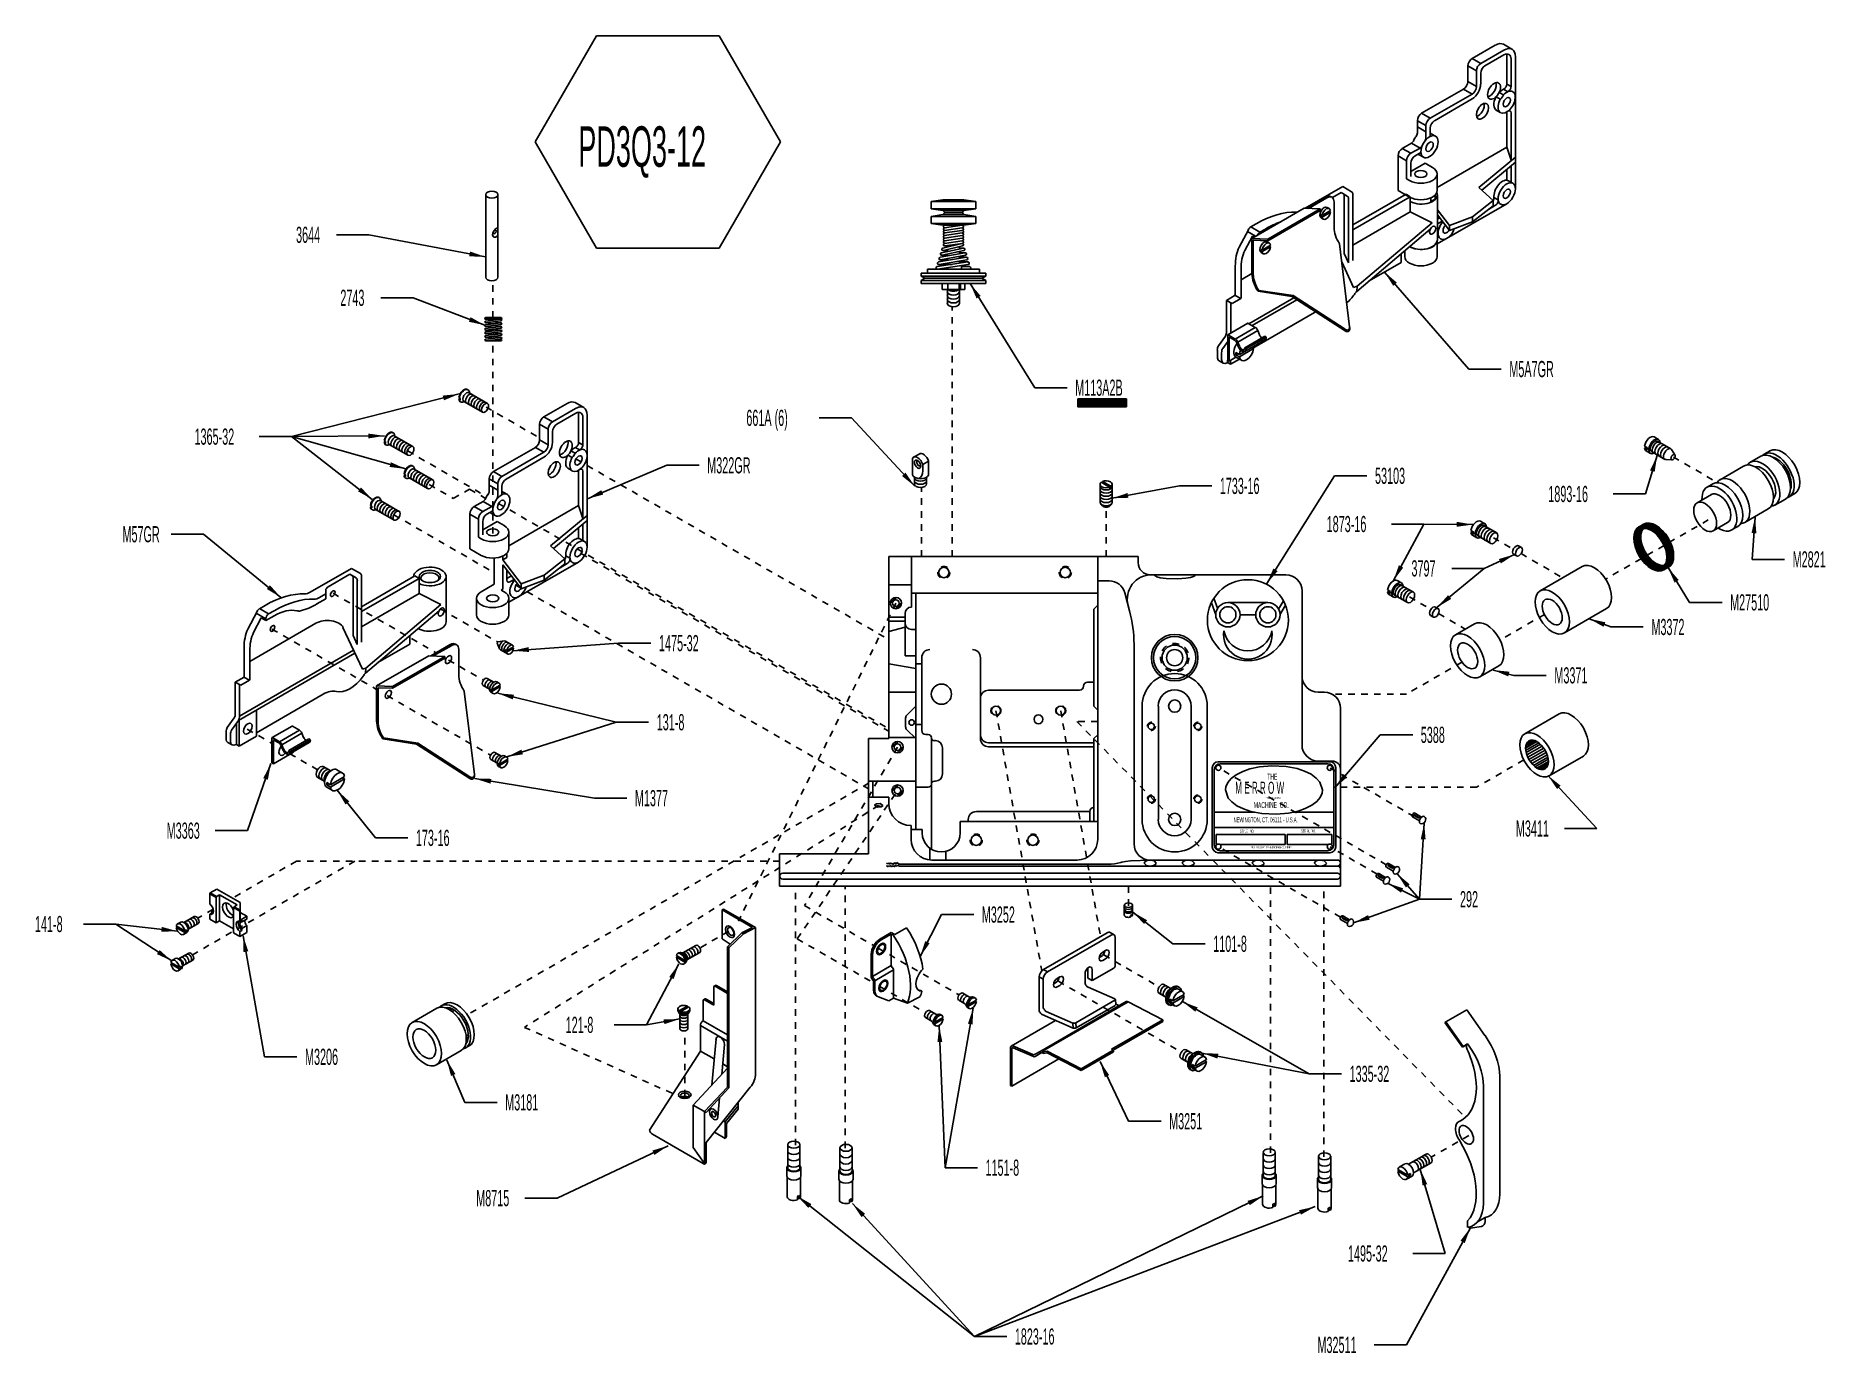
# Model space of a CAD drawing. Extents: x 1 to 28.7, y 2.9 to 23.3.
import ezdxf

# ---------------------------------------------------------------- set-up
doc = ezdxf.new("R2010")
doc.units = 0
doc.linetypes.add('DASHED', pattern=[0.2, 0.1, -0.1])
doc.layers.get('0').update_dxf_attribs({"linetype": 'CONTINUOUS'})
doc.layers.add('CK_LEVEL_1', color=7, linetype='CONTINUOUS')

msp = doc.modelspace()

# ---------------------------------------------------------------- texts
at = {"layer": 'CK_LEVEL_1', "color": 7, "linetype": 'CONTINUOUS', "width": 0.5}
for s, height, p in [('THE', 0.093, (20.058, 11.799)), ('M E R R O W', 0.187, (19.562, 11.581)), ('MACHINE  CO.', 0.093, (19.849, 11.361)), ('TRADE MARK REG.', 0.031, (20.034, 11.5)), ('NEWINGTON, CT. 06111 - U.S.A.', 0.078, (19.536, 11.14)), ('STYLE   NO.', 0.046, (19.633, 10.98)), ('SERIAL  NO.', 0.046, (20.581, 10.984)), ('REG. IN U.S. PAT. OFF AND FOREIGN COUNTRIES', 0.031, (19.808, 10.737))]:
    msp.add_text(s, height=height, dxfattribs=at).set_placement(p)

# ---------------------------------------------------------------- blocks, each defined once
blk = doc.blocks.new('*X0')
at = {"layer": 'CK_LEVEL_1', "color": 1, "linetype": 'CONTINUOUS'}
for p, q in [((17.131, 17.562), (17.252, 17.683)), ((17.131, 17.569), (17.245, 17.683)), ((17.131, 17.576), (17.238, 17.683)), ((17.131, 17.583), (17.23, 17.683)), ((17.131, 17.59), (17.223, 17.683)), ((17.131, 17.597), (17.216, 17.683)), ((17.131, 17.604), (17.209, 17.683)), ((17.131, 17.611), (17.202, 17.683)), ((17.131, 17.618), (17.195, 17.683)), ((17.131, 17.625), (17.188, 17.683)), ((17.131, 17.633), (17.181, 17.683)), ((17.131, 17.64), (17.174, 17.683)), ((17.131, 17.647), (17.167, 17.683)), ((17.131, 17.654), (17.16, 17.683)), ((17.131, 17.661), (17.153, 17.683)), ((17.131, 17.668), (17.146, 17.683)), ((17.131, 17.675), (17.139, 17.683)), ((17.131, 17.682), (17.131, 17.683)), ((17.253, 17.558), (17.131, 17.68)), ((17.245, 17.558), (17.131, 17.673)), ((17.238, 17.558), (17.131, 17.666)), ((17.231, 17.558), (17.131, 17.659)), ((17.224, 17.558), (17.131, 17.651)), ((17.217, 17.558), (17.131, 17.644)), ((17.21, 17.558), (17.131, 17.637)), ((17.203, 17.558), (17.131, 17.63)), ((17.196, 17.558), (17.131, 17.623)), ((17.189, 17.558), (17.131, 17.616)), ((17.182, 17.558), (17.131, 17.609)), ((17.175, 17.558), (17.131, 17.602)), ((17.168, 17.558), (17.131, 17.595)), ((17.161, 17.558), (17.131, 17.588)), ((17.154, 17.558), (17.131, 17.581)), ((17.146, 17.558), (17.131, 17.574)), ((17.139, 17.558), (17.131, 17.567)), ((17.132, 17.558), (17.131, 17.56)), ((17.134, 17.558), (17.259, 17.683)), ((17.26, 17.558), (17.135, 17.683)), ((17.141, 17.558), (17.266, 17.683)), ((17.267, 17.558), (17.142, 17.683)), ((17.148, 17.558), (17.273, 17.683)), ((17.274, 17.558), (17.149, 17.683)), ((17.155, 17.558), (17.28, 17.683)), ((17.281, 17.558), (17.156, 17.683)), ((17.162, 17.558), (17.287, 17.683)), ((17.288, 17.558), (17.163, 17.683)), ((17.169, 17.558), (17.294, 17.683)), ((17.295, 17.558), (17.17, 17.683)), ((17.176, 17.558), (17.301, 17.683)), ((17.302, 17.558), (17.177, 17.683)), ((17.183, 17.558), (17.308, 17.683)), ((17.309, 17.558), (17.184, 17.683)), ((17.19, 17.558), (17.315, 17.683)), ((17.316, 17.558), (17.191, 17.683)), ((17.197, 17.558), (17.322, 17.683)), ((17.323, 17.558), (17.198, 17.683)), ((17.204, 17.558), (17.329, 17.683)), ((17.33, 17.558), (17.205, 17.683)), ((17.212, 17.558), (17.337, 17.683)), ((17.337, 17.558), (17.212, 17.683)), ((17.219, 17.558), (17.344, 17.683)), ((17.344, 17.558), (17.219, 17.683)), ((17.226, 17.558), (17.351, 17.683)), ((17.352, 17.558), (17.227, 17.683)), ((17.233, 17.558), (17.358, 17.683)), ((17.359, 17.558), (17.234, 17.683)), ((17.24, 17.558), (17.365, 17.683)), ((17.366, 17.558), (17.241, 17.683)), ((17.247, 17.558), (17.372, 17.683)), ((17.373, 17.558), (17.248, 17.683)), ((17.254, 17.558), (17.379, 17.683)), ((17.38, 17.558), (17.255, 17.683)), ((17.261, 17.558), (17.386, 17.683)), ((17.387, 17.558), (17.262, 17.683)), ((17.268, 17.558), (17.393, 17.683)), ((17.394, 17.558), (17.269, 17.683)), ((17.275, 17.558), (17.4, 17.683)), ((17.401, 17.558), (17.276, 17.683)), ((17.282, 17.558), (17.407, 17.683)), ((17.408, 17.558), (17.283, 17.683)), ((17.289, 17.558), (17.414, 17.683)), ((17.415, 17.558), (17.29, 17.683)), ((17.296, 17.558), (17.421, 17.683)), ((17.422, 17.558), (17.297, 17.683)), ((17.303, 17.558), (17.428, 17.683)), ((17.429, 17.558), (17.304, 17.683)), ((17.311, 17.558), (17.436, 17.683)), ((17.436, 17.558), (17.311, 17.683)), ((17.318, 17.558), (17.443, 17.683)), ((17.443, 17.558), (17.318, 17.683)), ((17.325, 17.558), (17.45, 17.683)), ((17.451, 17.558), (17.326, 17.683)), ((17.332, 17.558), (17.457, 17.683)), ((17.458, 17.558), (17.333, 17.683)), ((17.339, 17.558), (17.464, 17.683)), ((17.465, 17.558), (17.34, 17.683)), ((17.346, 17.558), (17.471, 17.683)), ((17.472, 17.558), (17.347, 17.683)), ((17.353, 17.558), (17.478, 17.683)), ((17.479, 17.558), (17.354, 17.683)), ((17.36, 17.558), (17.485, 17.683)), ((17.486, 17.558), (17.361, 17.683)), ((17.367, 17.558), (17.492, 17.683)), ((17.493, 17.558), (17.368, 17.683)), ((17.374, 17.558), (17.499, 17.683)), ((17.5, 17.558), (17.375, 17.683)), ((17.381, 17.558), (17.506, 17.683)), ((17.507, 17.558), (17.382, 17.683)), ((17.388, 17.558), (17.513, 17.683)), ((17.514, 17.558), (17.389, 17.683)), ((17.395, 17.558), (17.52, 17.683)), ((17.521, 17.558), (17.396, 17.683)), ((17.402, 17.558), (17.527, 17.683)), ((17.528, 17.558), (17.403, 17.683)), ((17.41, 17.558), (17.535, 17.683)), ((17.535, 17.558), (17.41, 17.683)), ((17.417, 17.558), (17.542, 17.683)), ((17.542, 17.558), (17.417, 17.683)), ((17.424, 17.558), (17.549, 17.683)), ((17.55, 17.558), (17.425, 17.683)), ((17.431, 17.558), (17.556, 17.683)), ((17.557, 17.558), (17.432, 17.683)), ((17.438, 17.558), (17.563, 17.683)), ((17.564, 17.558), (17.439, 17.683)), ((17.445, 17.558), (17.57, 17.683)), ((17.571, 17.558), (17.446, 17.683)), ((17.452, 17.558), (17.577, 17.683)), ((17.578, 17.558), (17.453, 17.683)), ((17.459, 17.558), (17.584, 17.683)), ((17.585, 17.558), (17.46, 17.683)), ((17.466, 17.558), (17.591, 17.683)), ((17.592, 17.558), (17.467, 17.683)), ((17.473, 17.558), (17.598, 17.683)), ((17.599, 17.558), (17.474, 17.683)), ((17.48, 17.558), (17.605, 17.683)), ((17.606, 17.558), (17.481, 17.683)), ((17.487, 17.558), (17.612, 17.683)), ((17.613, 17.558), (17.488, 17.683)), ((17.494, 17.558), (17.619, 17.683)), ((17.62, 17.558), (17.495, 17.683)), ((17.501, 17.558), (17.626, 17.683)), ((17.627, 17.558), (17.502, 17.683)), ((17.508, 17.558), (17.633, 17.683)), ((17.634, 17.558), (17.509, 17.683)), ((17.516, 17.558), (17.641, 17.683)), ((17.641, 17.558), (17.516, 17.683)), ((17.523, 17.558), (17.648, 17.683)), ((17.649, 17.558), (17.524, 17.683)), ((17.53, 17.558), (17.655, 17.683)), ((17.656, 17.558), (17.531, 17.683)), ((17.537, 17.558), (17.662, 17.683)), ((17.663, 17.558), (17.538, 17.683)), ((17.544, 17.558), (17.669, 17.683)), ((17.67, 17.558), (17.545, 17.683)), ((17.551, 17.558), (17.676, 17.683)), ((17.677, 17.558), (17.552, 17.683)), ((17.558, 17.558), (17.683, 17.683)), ((17.684, 17.558), (17.559, 17.683)), ((17.565, 17.558), (17.69, 17.683)), ((17.691, 17.558), (17.566, 17.683)), ((17.572, 17.558), (17.697, 17.683)), ((17.698, 17.558), (17.573, 17.683)), ((17.579, 17.558), (17.704, 17.683)), ((17.705, 17.558), (17.58, 17.683)), ((17.586, 17.558), (17.711, 17.683)), ((17.712, 17.558), (17.587, 17.683)), ((17.593, 17.558), (17.718, 17.683)), ((17.719, 17.558), (17.594, 17.683)), ((17.6, 17.558), (17.725, 17.683)), ((17.726, 17.558), (17.601, 17.683)), ((17.607, 17.558), (17.732, 17.683)), ((17.733, 17.558), (17.608, 17.683)), ((17.615, 17.558), (17.74, 17.683)), ((17.74, 17.558), (17.615, 17.683)), ((17.622, 17.558), (17.747, 17.683)), ((17.747, 17.558), (17.622, 17.683)), ((17.629, 17.558), (17.754, 17.683)), ((17.755, 17.558), (17.63, 17.683)), ((17.636, 17.558), (17.761, 17.683)), ((17.762, 17.558), (17.637, 17.683)), ((17.643, 17.558), (17.768, 17.683)), ((17.769, 17.558), (17.644, 17.683)), ((17.65, 17.558), (17.775, 17.683)), ((17.776, 17.558), (17.651, 17.683)), ((17.657, 17.558), (17.782, 17.683)), ((17.783, 17.558), (17.658, 17.683)), ((17.664, 17.558), (17.789, 17.683)), ((17.79, 17.558), (17.665, 17.683)), ((17.671, 17.558), (17.796, 17.683)), ((17.797, 17.558), (17.672, 17.683)), ((17.678, 17.558), (17.803, 17.683)), ((17.804, 17.558), (17.679, 17.683)), ((17.685, 17.558), (17.81, 17.683)), ((17.811, 17.558), (17.686, 17.683)), ((17.692, 17.558), (17.817, 17.683)), ((17.818, 17.558), (17.693, 17.683)), ((17.699, 17.558), (17.824, 17.683)), ((17.825, 17.558), (17.7, 17.683)), ((17.706, 17.558), (17.831, 17.683)), ((17.832, 17.558), (17.707, 17.683)), ((17.714, 17.558), (17.839, 17.683)), ((17.839, 17.558), (17.714, 17.683)), ((17.721, 17.558), (17.846, 17.683)), ((17.846, 17.558), (17.721, 17.683)), ((17.728, 17.558), (17.853, 17.683)), ((17.854, 17.558), (17.729, 17.683)), ((17.735, 17.558), (17.86, 17.683)), ((17.861, 17.558), (17.736, 17.683)), ((17.742, 17.558), (17.867, 17.683)), ((17.868, 17.558), (17.743, 17.683)), ((17.749, 17.558), (17.874, 17.683)), ((17.875, 17.558), (17.75, 17.683)), ((17.756, 17.558), (17.881, 17.682)), ((17.881, 17.559), (17.757, 17.683)), ((17.763, 17.558), (17.881, 17.675)), ((17.881, 17.566), (17.764, 17.683)), ((17.77, 17.558), (17.881, 17.668)), ((17.881, 17.573), (17.771, 17.683)), ((17.777, 17.558), (17.881, 17.661)), ((17.881, 17.58), (17.778, 17.683)), ((17.784, 17.558), (17.881, 17.654)), ((17.881, 17.587), (17.785, 17.683)), ((17.791, 17.558), (17.881, 17.647)), ((17.881, 17.594), (17.792, 17.683)), ((17.798, 17.558), (17.881, 17.64)), ((17.881, 17.602), (17.799, 17.683)), ((17.805, 17.558), (17.881, 17.633)), ((17.881, 17.609), (17.806, 17.683)), ((17.881, 17.616), (17.813, 17.683)), ((17.813, 17.558), (17.881, 17.626)), ((17.881, 17.623), (17.82, 17.683)), ((17.82, 17.558), (17.881, 17.619)), ((17.827, 17.558), (17.881, 17.612)), ((17.881, 17.63), (17.828, 17.683)), ((17.834, 17.558), (17.881, 17.605)), ((17.881, 17.637), (17.835, 17.683)), ((17.841, 17.558), (17.881, 17.598)), ((17.881, 17.644), (17.842, 17.683)), ((17.848, 17.558), (17.881, 17.591)), ((17.881, 17.651), (17.849, 17.683)), ((17.855, 17.558), (17.881, 17.584)), ((17.881, 17.658), (17.856, 17.683)), ((17.862, 17.558), (17.881, 17.576)), ((17.881, 17.665), (17.863, 17.683)), ((17.869, 17.558), (17.881, 17.569)), ((17.881, 17.672), (17.87, 17.683)), ((17.876, 17.558), (17.881, 17.562)), ((17.881, 17.679), (17.877, 17.683))]:
    blk.add_line(p, q, dxfattribs=at)
blk = doc.blocks.new('GENDIM3')
at = {"layer": 'CK_LEVEL_1', "color": 1, "linetype": 'CONTINUOUS'}
for p, q in [((16.465, 17.855), (15.466, 19.465)), ((16.965, 17.855), (16.465, 17.855))]:
    blk.add_line(p, q, dxfattribs=at)
blk.add_solid([(15.629, 19.272), (15.566, 19.233), (15.466, 19.465)], dxfattribs=at)
at = {"layer": 'CK_LEVEL_1', "color": 1, "linetype": 'CONTINUOUS', "width": 0.5}
blk.add_text('M113A2B', height=0.25, dxfattribs=at).set_placement((17.09, 17.73))
blk = doc.blocks.new('GENDIM4')
at = {"layer": 'CK_LEVEL_1', "color": 7, "linetype": 'CONTINUOUS'}
for p, q in [((18.699, 16.338), (17.66, 16.146)), ((19.199, 16.338), (18.699, 16.338))]:
    blk.add_line(p, q, dxfattribs=at)
blk.add_solid([(17.899, 16.228), (17.912, 16.154), (17.66, 16.146)], dxfattribs=at)
at = {"layer": 'CK_LEVEL_1', "color": 7, "linetype": 'CONTINUOUS', "width": 0.5}
blk.add_text('1733-16', height=0.25, dxfattribs=at).set_placement((19.324, 16.213))
blk = doc.blocks.new('GENDIM5')
at = {"layer": 'CK_LEVEL_1', "color": 7, "linetype": 'CONTINUOUS'}
for p, q in [((21.097, 16.494), (20.051, 14.829)), ((21.597, 16.494), (21.097, 16.494))]:
    blk.add_line(p, q, dxfattribs=at)
blk.add_solid([(20.152, 15.061), (20.216, 15.021), (20.051, 14.829)], dxfattribs=at)
at = {"layer": 'CK_LEVEL_1', "color": 7, "linetype": 'CONTINUOUS', "width": 0.5}
blk.add_text('53103', height=0.25, dxfattribs=at).set_placement((21.722, 16.369))
blk = doc.blocks.new('GENDIM6')
at = {"layer": 'CK_LEVEL_1', "color": 7, "linetype": 'CONTINUOUS'}
for p, q in [((1.769, 9.569), (2.269, 9.569)), ((2.269, 9.569), (3.222, 9.458)), ((2.269, 9.569), (3.133, 8.998))]:
    blk.add_line(p, q, dxfattribs=at)
for points in [[(2.969, 9.45), (2.978, 9.525), (3.222, 9.458)], [(2.904, 9.104), (2.945, 9.167), (3.133, 8.998)]]:
    blk.add_solid(points, dxfattribs=at)
at = {"layer": 'CK_LEVEL_1', "color": 7, "linetype": 'CONTINUOUS', "width": 0.5}
blk.add_text('141-8', height=0.25, dxfattribs=at).set_placement((1.019, 9.444))
blk = doc.blocks.new('GENDIM7')
at = {"layer": 'CK_LEVEL_1', "color": 5, "linetype": 'CONTINUOUS'}
for p, q in [((5.678, 20.217), (6.178, 20.217)), ((6.178, 20.217), (7.98, 19.875))]:
    blk.add_line(p, q, dxfattribs=at)
blk.add_solid([(7.727, 19.885), (7.741, 19.959), (7.98, 19.875)], dxfattribs=at)
at = {"layer": 'CK_LEVEL_1', "color": 5, "linetype": 'CONTINUOUS', "width": 0.5}
blk.add_text('3644', height=0.25, dxfattribs=at).set_placement((5.053, 20.092))
blk = doc.blocks.new('GENDIM8')
at = {"layer": 'CK_LEVEL_1', "color": 5, "linetype": 'CONTINUOUS'}
for p, q in [((6.362, 19.244), (6.862, 19.244)), ((6.862, 19.244), (7.969, 18.82))]:
    blk.add_line(p, q, dxfattribs=at)
blk.add_solid([(7.722, 18.874), (7.749, 18.944), (7.969, 18.82)], dxfattribs=at)
at = {"layer": 'CK_LEVEL_1', "color": 5, "linetype": 'CONTINUOUS', "width": 0.5}
blk.add_text('2743', height=0.25, dxfattribs=at).set_placement((5.737, 19.119))
blk = doc.blocks.new('CKCOLL11194')
at = {"layer": 'CK_LEVEL_1', "color": 5, "linetype": 'CONTINUOUS'}
for p, q in [((7.981, 18.884), (8.215, 18.912)), ((8.108, 18.843), (7.981, 18.858)), ((7.981, 18.828), (8.215, 18.856)), ((8.108, 18.787), (7.981, 18.802)), ((7.981, 18.772), (8.215, 18.8)), ((7.983, 18.938), (8.217, 18.938)), ((7.983, 18.912), (8.217, 18.912)), ((7.983, 18.912), (8.104, 18.899)), ((7.984, 18.858), (8.218, 18.886)), ((7.984, 18.802), (8.218, 18.83)), ((8.218, 18.856), (8.092, 18.871)), ((8.218, 18.8), (8.092, 18.815)), ((8.108, 18.731), (7.981, 18.746)), ((7.981, 18.716), (8.215, 18.744)), ((8.108, 18.675), (7.981, 18.69)), ((7.981, 18.659), (8.215, 18.687)), ((8.104, 18.619), (7.981, 18.634)), ((7.981, 18.605), (8.215, 18.631)), ((8.217, 18.579), (7.983, 18.579)), ((7.984, 18.746), (8.218, 18.774)), ((7.984, 18.69), (8.218, 18.718)), ((7.984, 18.634), (8.218, 18.662)), ((7.984, 18.579), (8.218, 18.605)), ((8.218, 18.744), (8.092, 18.759)), ((8.218, 18.687), (8.092, 18.703)), ((8.218, 18.631), (8.092, 18.646))]:
    blk.add_line(p, q, dxfattribs=at)
blk.add_circle((8.217, 18.592), 0.013, dxfattribs=at)
for centre, start, end in [((7.983, 18.925), 90, 270), ((7.983, 18.871), 96.8476, 276.8476), ((7.983, 18.815), 96.8476, 276.8476), ((8.217, 18.899), 276.8476, 456.8476), ((8.217, 18.843), 276.8476, 456.8476), ((8.217, 18.787), 276.8476, 456.8476), ((8.217, 18.925), 270, 450), ((7.983, 18.759), 96.8476, 276.8476), ((7.983, 18.703), 96.8476, 276.8476), ((7.983, 18.646), 96.8476, 276.8476), ((7.983, 18.592), 96.3402, 276.3402), ((8.217, 18.731), 276.8476, 456.8476), ((8.217, 18.675), 276.8476, 456.8476), ((8.217, 18.618), 276.3402, 456.3402)]:
    blk.add_arc(centre, 0.013, start, end, dxfattribs=at)
blk = doc.blocks.new('GENDIM10')
at = {"layer": 'CK_LEVEL_1', "color": 7, "linetype": 'CONTINUOUS'}
for p, q in [((22.804, 4.479), (22.422, 5.779)), ((22.304, 4.479), (22.804, 4.479))]:
    blk.add_line(p, q, dxfattribs=at)
blk.add_solid([(22.529, 5.55), (22.457, 5.529), (22.422, 5.779)], dxfattribs=at)
at = {"layer": 'CK_LEVEL_1', "color": 7, "linetype": 'CONTINUOUS', "width": 0.5}
blk.add_text('1495-32', height=0.25, dxfattribs=at).set_placement((21.304, 4.354))
blk = doc.blocks.new('GENDIM11')
at = {"layer": 'CK_LEVEL_1', "color": 7, "linetype": 'CONTINUOUS'}
for p, q in [((15.079, 5.805), (15.513, 8.269)), ((15.079, 5.805), (14.989, 7.996)), ((15.579, 5.805), (15.079, 5.805))]:
    blk.add_line(p, q, dxfattribs=at)
for points in [[(15.506, 8.016), (15.433, 8.029), (15.513, 8.269)], [(15.037, 7.748), (14.962, 7.745), (14.989, 7.996)]]:
    blk.add_solid(points, dxfattribs=at)
at = {"layer": 'CK_LEVEL_1', "color": 7, "linetype": 'CONTINUOUS', "width": 0.5}
blk.add_text('1151-8', height=0.25, dxfattribs=at).set_placement((15.704, 5.68))
blk = doc.blocks.new('GENDIM12')
at = {"layer": 'CK_LEVEL_1', "color": 7, "linetype": 'CONTINUOUS'}
for p, q in [((15.022, 9.716), (14.694, 9.065)), ((15.522, 9.716), (15.022, 9.716))]:
    blk.add_line(p, q, dxfattribs=at)
blk.add_solid([(14.773, 9.305), (14.84, 9.271), (14.694, 9.065)], dxfattribs=at)
at = {"layer": 'CK_LEVEL_1', "color": 7, "linetype": 'CONTINUOUS', "width": 0.5}
blk.add_text('M3252', height=0.25, dxfattribs=at).set_placement((15.647, 9.591))
blk = doc.blocks.new('GENDIM13')
at = {"layer": 'CK_LEVEL_1', "color": 7, "linetype": 'CONTINUOUS'}
for p, q in [((15.532, 3.197), (12.796, 5.368)), ((15.532, 3.197), (19.995, 5.368)), ((15.532, 3.197), (13.649, 5.25)), ((15.532, 3.197), (20.797, 5.203)), ((16.032, 3.197), (15.532, 3.197))]:
    blk.add_line(p, q, dxfattribs=at)
for points in [[(13.015, 5.242), (12.968, 5.183), (12.796, 5.368)], [(19.786, 5.225), (19.753, 5.292), (19.995, 5.368)], [(13.845, 5.092), (13.79, 5.041), (13.649, 5.25)], [(20.577, 5.079), (20.55, 5.149), (20.797, 5.203)]]:
    blk.add_solid(points, dxfattribs=at)
at = {"layer": 'CK_LEVEL_1', "color": 7, "linetype": 'CONTINUOUS', "width": 0.5}
blk.add_text('1823-16', height=0.25, dxfattribs=at).set_placement((16.157, 3.072))
blk = doc.blocks.new('GENDIM14')
at = {"layer": 'CK_LEVEL_1', "color": 7, "linetype": 'CONTINUOUS'}
for p, q in [((9.086, 5.334), (10.8, 6.143)), ((8.586, 5.334), (9.086, 5.334))]:
    blk.add_line(p, q, dxfattribs=at)
blk.add_solid([(10.59, 6.002), (10.558, 6.07), (10.8, 6.143)], dxfattribs=at)
at = {"layer": 'CK_LEVEL_1', "color": 7, "linetype": 'CONTINUOUS', "width": 0.5}
blk.add_text('M8715', height=0.25, dxfattribs=at).set_placement((7.836, 5.209))
blk = doc.blocks.new('GENDIM15')
at = {"layer": 'CK_LEVEL_1', "color": 7, "linetype": 'CONTINUOUS'}
for p, q in [((10.468, 8.011), (10.969, 8.956)), ((10.468, 8.011), (10.982, 8.102)), ((9.968, 8.011), (10.468, 8.011))]:
    blk.add_line(p, q, dxfattribs=at)
for points in [[(10.885, 8.717), (10.819, 8.752), (10.969, 8.956)], [(10.743, 8.022), (10.73, 8.095), (10.982, 8.102)]]:
    blk.add_solid(points, dxfattribs=at)
at = {"layer": 'CK_LEVEL_1', "color": 7, "linetype": 'CONTINUOUS', "width": 0.5}
blk.add_text('121-8', height=0.25, dxfattribs=at).set_placement((9.218, 7.886))
blk = doc.blocks.new('GENDIM16')
at = {"layer": 'CK_LEVEL_1', "color": 7, "linetype": 'CONTINUOUS'}
for p, q in [((7.659, 6.814), (7.383, 7.467)), ((8.159, 6.814), (7.659, 6.814))]:
    blk.add_line(p, q, dxfattribs=at)
blk.add_solid([(7.515, 7.251), (7.446, 7.222), (7.383, 7.467)], dxfattribs=at)
at = {"layer": 'CK_LEVEL_1', "color": 7, "linetype": 'CONTINUOUS', "width": 0.5}
blk.add_text('M3181', height=0.25, dxfattribs=at).set_placement((8.284, 6.689))
blk = doc.blocks.new('GENDIM17')
at = {"layer": 'CK_LEVEL_1', "color": 7, "linetype": 'CONTINUOUS'}
for p, q in [((17.916, 6.523), (17.474, 7.444)), ((18.416, 6.523), (17.916, 6.523))]:
    blk.add_line(p, q, dxfattribs=at)
blk.add_solid([(17.616, 7.235), (17.548, 7.202), (17.474, 7.444)], dxfattribs=at)
at = {"layer": 'CK_LEVEL_1', "color": 7, "linetype": 'CONTINUOUS', "width": 0.5}
blk.add_text('M3251', height=0.25, dxfattribs=at).set_placement((18.541, 6.398))
blk = doc.blocks.new('GENDIM18')
at = {"layer": 'CK_LEVEL_1', "color": 7, "linetype": 'CONTINUOUS'}
for p, q in [((20.704, 7.255), (18.747, 8.371)), ((20.704, 7.255), (19.049, 7.576)), ((21.204, 7.255), (20.704, 7.255))]:
    blk.add_line(p, q, dxfattribs=at)
for points in [[(18.983, 8.28), (18.946, 8.215), (18.747, 8.371)], [(19.302, 7.565), (19.288, 7.491), (19.049, 7.576)]]:
    blk.add_solid(points, dxfattribs=at)
at = {"layer": 'CK_LEVEL_1', "color": 7, "linetype": 'CONTINUOUS', "width": 0.5}
blk.add_text('1335-32', height=0.25, dxfattribs=at).set_placement((21.329, 7.13))
blk = doc.blocks.new('GENDIM19')
at = {"layer": 'CK_LEVEL_1', "color": 7, "linetype": 'CONTINUOUS'}
for p, q in [((18.597, 9.264), (17.982, 9.754)), ((19.097, 9.264), (18.597, 9.264))]:
    blk.add_line(p, q, dxfattribs=at)
blk.add_solid([(18.201, 9.628), (18.154, 9.569), (17.982, 9.754)], dxfattribs=at)
at = {"layer": 'CK_LEVEL_1', "color": 7, "linetype": 'CONTINUOUS', "width": 0.5}
blk.add_text('1101-8', height=0.25, dxfattribs=at).set_placement((19.222, 9.139))
blk = doc.blocks.new('GENDIM21')
at = {"layer": 'CK_LEVEL_1', "color": 5, "linetype": 'CONTINUOUS'}
for p, q in [((9.697, 23.292), (8.749, 21.651)), ((11.591, 23.292), (9.697, 23.292)), ((12.538, 21.651), (11.591, 23.292)), ((8.749, 21.651), (9.697, 20.01)), ((11.591, 20.01), (12.538, 21.651)), ((9.697, 20.01), (11.591, 20.01))]:
    blk.add_line(p, q, dxfattribs=at)
blk = doc.blocks.new('CKCOLL9258')
at = {"linetype": 'CONTINUOUS'}
blk.add_blockref('GENDIM21', (0, 0), dxfattribs=at)
at = {"layer": 'CK_LEVEL_1', "color": 5, "linetype": 'CONTINUOUS', "width": 0.5}
blk.add_text('PD3Q3-12', height=0.625, dxfattribs=at).set_placement((9.413, 21.268))
blk = doc.blocks.new('*X1')
at = {"layer": 'CK_LEVEL_1', "color": 7, "linetype": 'CONTINUOUS'}
for p, q in [((25.756, 15.517), (25.83, 15.591)), ((25.756, 15.51), (25.829, 15.583)), ((25.756, 15.503), (25.828, 15.575)), ((25.756, 15.496), (25.827, 15.567)), ((25.848, 15.426), (25.756, 15.518)), ((25.851, 15.415), (25.756, 15.511)), ((25.855, 15.404), (25.756, 15.503)), ((25.86, 15.393), (25.756, 15.496)), ((25.757, 15.532), (25.833, 15.608)), ((25.757, 15.525), (25.831, 15.599)), ((25.757, 15.49), (25.827, 15.56)), ((25.757, 15.483), (25.827, 15.553)), ((25.839, 15.456), (25.757, 15.538)), ((25.842, 15.446), (25.757, 15.531)), ((25.845, 15.436), (25.757, 15.524)), ((25.865, 15.381), (25.757, 15.489)), ((25.758, 15.54), (25.835, 15.617)), ((25.758, 15.477), (25.827, 15.546)), ((25.837, 15.465), (25.758, 15.544)), ((25.759, 15.548), (25.838, 15.628)), ((25.835, 15.474), (25.759, 15.55)), ((25.759, 15.47), (25.827, 15.539)), ((25.759, 15.464), (25.827, 15.532)), ((25.76, 15.556), (25.842, 15.639)), ((25.834, 15.483), (25.76, 15.556)), ((25.76, 15.458), (25.828, 15.525)), ((25.832, 15.491), (25.761, 15.562)), ((25.761, 15.452), (25.828, 15.519)), ((25.762, 15.565), (25.848, 15.652)), ((25.831, 15.5), (25.762, 15.568)), ((25.762, 15.445), (25.829, 15.512)), ((25.763, 15.44), (25.83, 15.506)), ((25.764, 15.574), (25.859, 15.669)), ((25.83, 15.508), (25.764, 15.574)), ((25.764, 15.434), (25.831, 15.5)), ((25.829, 15.516), (25.765, 15.579)), ((25.766, 15.428), (25.832, 15.494)), ((25.767, 15.584), (25.858, 15.676)), ((25.828, 15.524), (25.767, 15.585)), ((25.767, 15.422), (25.833, 15.488)), ((25.768, 15.416), (25.834, 15.482)), ((25.827, 15.531), (25.769, 15.59)), ((25.77, 15.595), (25.849, 15.673)), ((25.827, 15.539), (25.77, 15.595)), ((25.827, 15.546), (25.773, 15.6)), ((25.827, 15.553), (25.775, 15.605)), ((25.776, 15.608), (25.837, 15.669)), ((25.827, 15.56), (25.777, 15.61)), ((25.827, 15.567), (25.779, 15.615)), ((25.828, 15.573), (25.782, 15.619)), ((25.785, 15.624), (25.823, 15.662)), ((25.828, 15.58), (25.785, 15.624)), ((25.829, 15.586), (25.787, 15.628)), ((25.83, 15.592), (25.79, 15.632)), ((25.831, 15.598), (25.794, 15.636)), ((25.832, 15.604), (25.797, 15.64)), ((25.833, 15.61), (25.8, 15.643)), ((25.835, 15.616), (25.804, 15.647)), ((25.836, 15.621), (25.807, 15.65)), ((25.838, 15.627), (25.811, 15.653)), ((25.84, 15.632), (25.815, 15.657)), ((25.842, 15.637), (25.819, 15.659)), ((25.844, 15.642), (25.824, 15.662)), ((25.846, 15.647), (25.828, 15.665)), ((25.848, 15.652), (25.833, 15.667)), ((25.851, 15.656), (25.838, 15.669)), ((25.853, 15.661), (25.843, 15.671)), ((25.856, 15.665), (25.848, 15.673)), ((25.859, 15.67), (25.854, 15.675)), ((25.862, 15.674), (25.859, 15.676)), ((25.87, 15.368), (25.757, 15.481)), ((25.876, 15.355), (25.758, 15.473)), ((25.883, 15.341), (25.759, 15.465)), ((25.891, 15.326), (25.76, 15.457)), ((25.901, 15.309), (25.762, 15.449)), ((25.913, 15.29), (25.763, 15.44)), ((25.929, 15.267), (25.765, 15.431)), ((25.954, 15.235), (25.767, 15.422)), ((26.114, 15.068), (25.769, 15.413)), ((25.77, 15.411), (25.835, 15.476)), ((25.771, 15.405), (25.836, 15.47)), ((26.107, 15.068), (25.772, 15.403)), ((25.773, 15.4), (25.837, 15.464)), ((25.774, 15.394), (25.839, 15.458)), ((26.1, 15.067), (25.775, 15.393)), ((25.776, 15.389), (25.84, 15.453)), ((25.778, 15.383), (25.842, 15.447)), ((26.093, 15.067), (25.778, 15.383)), ((25.78, 15.378), (25.843, 15.442)), ((25.781, 15.373), (25.845, 15.436)), ((26.086, 15.068), (25.782, 15.372)), ((25.783, 15.368), (25.846, 15.431)), ((25.785, 15.362), (25.848, 15.425)), ((26.078, 15.069), (25.786, 15.361)), ((25.787, 15.357), (25.85, 15.42)), ((25.789, 15.352), (25.852, 15.415)), ((26.069, 15.07), (25.79, 15.349)), ((25.791, 15.347), (25.853, 15.41)), ((25.793, 15.342), (25.855, 15.404)), ((25.795, 15.337), (25.857, 15.399)), ((26.06, 15.072), (25.795, 15.337)), ((25.797, 15.332), (25.859, 15.394)), ((25.8, 15.327), (25.861, 15.389)), ((26.051, 15.075), (25.801, 15.325)), ((25.802, 15.322), (25.863, 15.384)), ((25.804, 15.318), (25.865, 15.379)), ((25.806, 15.313), (25.868, 15.374)), ((26.04, 15.078), (25.807, 15.311)), ((25.809, 15.308), (25.87, 15.369)), ((25.811, 15.303), (25.872, 15.364)), ((25.813, 15.299), (25.874, 15.359)), ((26.029, 15.082), (25.814, 15.297)), ((25.816, 15.294), (25.876, 15.355)), ((25.818, 15.289), (25.879, 15.35)), ((25.821, 15.285), (25.881, 15.345)), ((25.823, 15.28), (25.884, 15.341)), ((26.017, 15.087), (25.823, 15.281)), ((25.826, 15.276), (25.886, 15.336)), ((25.829, 15.271), (25.888, 15.331)), ((25.831, 15.267), (25.891, 15.327)), ((26.003, 15.094), (25.833, 15.264)), ((25.834, 15.263), (25.893, 15.322)), ((25.837, 15.258), (25.896, 15.318)), ((25.839, 15.254), (25.899, 15.313)), ((25.842, 15.25), (25.901, 15.309)), ((25.845, 15.245), (25.904, 15.304)), ((25.986, 15.104), (25.845, 15.245)), ((25.848, 15.241), (25.907, 15.3)), ((25.851, 15.237), (25.909, 15.296)), ((25.853, 15.233), (25.912, 15.291)), ((25.856, 15.229), (25.915, 15.287)), ((25.859, 15.225), (25.918, 15.283)), ((25.862, 15.22), (25.921, 15.279)), ((25.965, 15.117), (25.862, 15.221)), ((25.865, 15.216), (25.924, 15.275)), ((25.869, 15.212), (25.926, 15.27)), ((25.872, 15.208), (25.929, 15.266)), ((25.875, 15.205), (25.932, 15.262)), ((25.878, 15.201), (25.935, 15.258)), ((25.881, 15.197), (25.939, 15.254)), ((25.884, 15.193), (25.942, 15.25)), ((25.888, 15.189), (25.945, 15.246)), ((25.891, 15.185), (25.948, 15.242)), ((25.894, 15.182), (25.951, 15.238)), ((25.898, 15.178), (25.954, 15.235)), ((25.901, 15.174), (25.958, 15.231)), ((25.904, 15.171), (25.961, 15.227)), ((25.908, 15.167), (25.964, 15.223)), ((25.911, 15.163), (25.968, 15.22)), ((25.915, 15.16), (25.971, 15.216)), ((25.919, 15.156), (25.974, 15.212)), ((25.922, 15.153), (25.978, 15.209)), ((25.926, 15.15), (25.981, 15.205)), ((25.929, 15.147), (25.895, 15.181)), ((25.93, 15.146), (25.985, 15.202)), ((25.933, 15.143), (25.989, 15.198)), ((25.937, 15.14), (25.992, 15.195)), ((25.941, 15.136), (25.996, 15.191)), ((25.945, 15.133), (26, 15.188)), ((25.949, 15.13), (26.003, 15.185)), ((25.953, 15.127), (26.007, 15.181)), ((25.957, 15.124), (26.011, 15.178)), ((25.961, 15.121), (26.015, 15.175)), ((25.965, 15.118), (26.019, 15.172)), ((25.969, 15.115), (26.023, 15.168)), ((25.973, 15.112), (26.027, 15.165)), ((25.977, 15.109), (26.031, 15.162)), ((25.982, 15.106), (26.035, 15.159)), ((25.986, 15.104), (26.039, 15.156)), ((25.991, 15.101), (26.043, 15.154)), ((25.995, 15.099), (26.047, 15.151)), ((26, 15.096), (26.052, 15.148)), ((26.004, 15.094), (26.056, 15.145)), ((26.009, 15.091), (26.06, 15.143)), ((26.12, 15.069), (26.012, 15.177)), ((26.014, 15.089), (26.065, 15.14)), ((26.018, 15.087), (26.069, 15.137)), ((26.023, 15.084), (26.074, 15.135)), ((26.028, 15.082), (26.079, 15.132)), ((26.033, 15.08), (26.083, 15.13)), ((26.039, 15.078), (26.088, 15.128)), ((26.126, 15.07), (26.042, 15.155)), ((26.044, 15.077), (26.093, 15.126)), ((26.049, 15.075), (26.098, 15.124)), ((26.055, 15.073), (26.103, 15.122)), ((26.06, 15.072), (26.108, 15.12)), ((26.132, 15.071), (26.061, 15.142)), ((26.066, 15.071), (26.113, 15.118)), ((26.072, 15.07), (26.119, 15.116)), ((26.137, 15.073), (26.077, 15.133)), ((26.078, 15.069), (26.124, 15.115)), ((26.085, 15.068), (26.13, 15.113)), ((26.143, 15.075), (26.09, 15.127)), ((26.091, 15.068), (26.136, 15.112)), ((26.098, 15.067), (26.142, 15.111)), ((26.148, 15.077), (26.103, 15.122)), ((26.105, 15.067), (26.148, 15.11)), ((26.113, 15.068), (26.154, 15.109)), ((26.153, 15.079), (26.114, 15.118)), ((26.121, 15.069), (26.161, 15.108)), ((26.157, 15.081), (26.124, 15.115)), ((26.13, 15.071), (26.167, 15.108)), ((26.162, 15.084), (26.133, 15.112)), ((26.14, 15.074), (26.174, 15.108)), ((26.166, 15.086), (26.142, 15.111)), ((26.17, 15.089), (26.15, 15.109)), ((26.152, 15.078), (26.182, 15.109)), ((26.174, 15.092), (26.158, 15.109)), ((26.178, 15.096), (26.166, 15.108)), ((26.168, 15.088), (26.19, 15.11)), ((26.182, 15.099), (26.173, 15.108)), ((26.185, 15.103), (26.179, 15.109)), ((26.189, 15.106), (26.186, 15.109)), ((26.192, 15.11), (26.192, 15.11))]:
    blk.add_line(p, q, dxfattribs=at)
blk = doc.blocks.new('*X2')
at = {"layer": 'CK_LEVEL_1', "color": 7, "linetype": 'CONTINUOUS'}
for p, q in [((25.864, 15.724), (25.899, 15.759)), ((25.872, 15.725), (25.909, 15.762)), ((25.879, 15.724), (25.918, 15.764)), ((25.885, 15.724), (25.926, 15.765)), ((25.892, 15.723), (25.933, 15.765)), ((25.946, 15.71), (25.897, 15.759)), ((25.898, 15.723), (25.941, 15.765)), ((25.957, 15.705), (25.902, 15.76)), ((25.904, 15.722), (25.948, 15.765)), ((25.97, 15.7), (25.908, 15.762)), ((25.91, 15.721), (25.954, 15.765)), ((25.985, 15.692), (25.914, 15.763)), ((25.916, 15.719), (25.961, 15.764)), ((26.001, 15.683), (25.92, 15.764)), ((25.921, 15.718), (25.967, 15.764)), ((26.022, 15.669), (25.926, 15.765)), ((25.927, 15.716), (25.973, 15.763)), ((25.932, 15.715), (25.979, 15.762)), ((26.052, 15.646), (25.933, 15.765)), ((25.938, 15.713), (25.985, 15.76)), ((26.315, 15.39), (25.94, 15.765)), ((25.943, 15.711), (25.991, 15.759)), ((26.312, 15.4), (25.947, 15.765)), ((26.308, 15.411), (25.954, 15.765)), ((26.304, 15.422), (25.962, 15.764)), ((26.3, 15.433), (25.97, 15.763)), ((26.296, 15.445), (25.979, 15.762)), ((26.291, 15.457), (25.988, 15.76)), ((25.801, 15.707), (25.801, 15.707)), ((25.805, 15.709), (25.805, 15.709)), ((25.808, 15.711), (25.809, 15.711)), ((25.81, 15.711), (25.81, 15.712)), ((25.815, 15.714), (25.814, 15.714)), ((25.82, 15.716), (25.819, 15.717)), ((25.82, 15.716), (25.826, 15.721)), ((25.825, 15.718), (25.823, 15.72)), ((25.83, 15.719), (25.827, 15.722)), ((25.831, 15.719), (25.842, 15.731)), ((25.836, 15.721), (25.832, 15.725)), ((25.842, 15.722), (25.836, 15.727)), ((25.84, 15.722), (25.859, 15.74)), ((25.848, 15.723), (25.841, 15.73)), ((25.854, 15.724), (25.845, 15.732)), ((25.849, 15.723), (25.876, 15.75)), ((25.861, 15.724), (25.85, 15.735)), ((25.867, 15.725), (25.854, 15.738)), ((25.857, 15.724), (25.889, 15.756)), ((25.874, 15.725), (25.859, 15.74)), ((25.882, 15.724), (25.863, 15.743)), ((25.89, 15.724), (25.868, 15.745)), ((25.898, 15.723), (25.872, 15.748)), ((25.906, 15.721), (25.877, 15.75)), ((25.915, 15.719), (25.882, 15.753)), ((25.925, 15.717), (25.887, 15.755)), ((25.935, 15.714), (25.892, 15.757)), ((25.948, 15.709), (25.996, 15.757)), ((25.953, 15.707), (26.002, 15.756)), ((25.958, 15.705), (26.007, 15.754)), ((25.963, 15.703), (26.012, 15.752)), ((25.968, 15.701), (26.018, 15.75)), ((25.973, 15.698), (26.023, 15.748)), ((25.977, 15.696), (26.028, 15.746)), ((25.982, 15.694), (26.033, 15.744)), ((25.987, 15.691), (26.038, 15.742)), ((25.991, 15.689), (26.042, 15.74)), ((25.996, 15.686), (26.047, 15.737)), ((26.285, 15.47), (25.998, 15.757)), ((26, 15.683), (26.052, 15.735)), ((26.004, 15.681), (26.056, 15.733)), ((26.279, 15.483), (26.008, 15.754)), ((26.009, 15.678), (26.061, 15.73)), ((26.013, 15.675), (26.065, 15.727)), ((26.017, 15.672), (26.07, 15.725)), ((26.271, 15.497), (26.019, 15.75)), ((26.021, 15.669), (26.074, 15.722)), ((26.026, 15.666), (26.078, 15.719)), ((26.03, 15.664), (26.083, 15.717)), ((26.263, 15.512), (26.031, 15.745)), ((26.034, 15.66), (26.087, 15.714)), ((26.038, 15.657), (26.091, 15.711)), ((26.042, 15.654), (26.095, 15.708)), ((26.254, 15.529), (26.044, 15.739)), ((26.046, 15.651), (26.099, 15.705)), ((26.05, 15.648), (26.104, 15.702)), ((26.053, 15.645), (26.108, 15.699)), ((26.057, 15.642), (26.112, 15.696)), ((26.243, 15.547), (26.059, 15.731)), ((26.061, 15.638), (26.116, 15.693)), ((26.065, 15.635), (26.119, 15.69)), ((26.069, 15.632), (26.123, 15.686)), ((26.072, 15.628), (26.127, 15.683)), ((26.23, 15.567), (26.076, 15.721)), ((26.076, 15.625), (26.131, 15.68)), ((26.079, 15.621), (26.135, 15.677)), ((26.083, 15.618), (26.138, 15.673)), ((26.087, 15.614), (26.142, 15.67)), ((26.09, 15.611), (26.146, 15.666)), ((26.094, 15.607), (26.149, 15.663)), ((26.097, 15.604), (26.153, 15.66)), ((26.212, 15.592), (26.098, 15.706)), ((26.101, 15.6), (26.157, 15.656)), ((26.104, 15.596), (26.16, 15.652)), ((26.107, 15.593), (26.164, 15.649)), ((26.111, 15.589), (26.167, 15.645)), ((26.114, 15.585), (26.17, 15.642)), ((26.117, 15.581), (26.174, 15.638)), ((26.318, 15.38), (26.119, 15.579)), ((26.12, 15.577), (26.177, 15.634)), ((26.124, 15.574), (26.181, 15.631)), ((26.127, 15.57), (26.184, 15.627)), ((26.13, 15.566), (26.187, 15.623)), ((26.133, 15.562), (26.19, 15.619)), ((26.179, 15.632), (26.135, 15.677)), ((26.136, 15.558), (26.194, 15.615)), ((26.139, 15.554), (26.197, 15.611)), ((26.142, 15.55), (26.2, 15.608)), ((26.145, 15.546), (26.203, 15.604)), ((26.32, 15.371), (26.146, 15.545)), ((26.148, 15.542), (26.206, 15.6)), ((26.151, 15.538), (26.209, 15.596)), ((26.154, 15.533), (26.212, 15.592)), ((26.157, 15.529), (26.215, 15.588)), ((26.16, 15.525), (26.218, 15.583)), ((26.323, 15.361), (26.162, 15.522)), ((26.163, 15.521), (26.221, 15.579)), ((26.166, 15.517), (26.224, 15.575)), ((26.168, 15.512), (26.227, 15.571)), ((26.171, 15.508), (26.23, 15.567)), ((26.174, 15.504), (26.233, 15.563)), ((26.325, 15.352), (26.175, 15.502)), ((26.177, 15.499), (26.236, 15.558)), ((26.179, 15.495), (26.239, 15.554)), ((26.182, 15.49), (26.241, 15.55)), ((26.185, 15.486), (26.244, 15.546)), ((26.327, 15.343), (26.186, 15.484)), ((26.187, 15.482), (26.247, 15.541)), ((26.19, 15.477), (26.249, 15.537)), ((26.192, 15.472), (26.252, 15.532)), ((26.195, 15.468), (26.255, 15.528)), ((26.197, 15.463), (26.257, 15.523)), ((26.2, 15.459), (26.26, 15.519)), ((26.202, 15.454), (26.262, 15.514)), ((26.204, 15.449), (26.265, 15.51)), ((26.207, 15.445), (26.267, 15.505)), ((26.209, 15.44), (26.27, 15.501)), ((26.211, 15.435), (26.272, 15.496)), ((26.214, 15.43), (26.275, 15.491)), ((26.216, 15.425), (26.277, 15.486)), ((26.218, 15.42), (26.279, 15.482)), ((26.329, 15.334), (26.195, 15.468)), ((26.33, 15.326), (26.202, 15.453)), ((26.331, 15.317), (26.209, 15.439)), ((26.333, 15.309), (26.215, 15.426)), ((26.22, 15.416), (26.282, 15.477)), ((26.333, 15.301), (26.221, 15.413)), ((26.222, 15.411), (26.284, 15.472)), ((26.224, 15.406), (26.286, 15.467)), ((26.226, 15.401), (26.288, 15.462)), ((26.334, 15.293), (26.226, 15.401)), ((26.228, 15.395), (26.29, 15.457)), ((26.23, 15.39), (26.292, 15.453)), ((26.335, 15.285), (26.231, 15.39)), ((26.232, 15.385), (26.295, 15.448)), ((26.234, 15.38), (26.297, 15.443)), ((26.335, 15.278), (26.235, 15.379)), ((26.236, 15.375), (26.299, 15.437)), ((26.238, 15.37), (26.301, 15.432)), ((26.336, 15.27), (26.238, 15.368)), ((26.24, 15.364), (26.303, 15.427)), ((26.241, 15.359), (26.304, 15.422)), ((26.336, 15.263), (26.242, 15.357)), ((26.243, 15.354), (26.306, 15.417)), ((26.245, 15.348), (26.308, 15.412)), ((26.336, 15.256), (26.245, 15.347)), ((26.246, 15.343), (26.31, 15.406)), ((26.248, 15.337), (26.312, 15.401)), ((26.336, 15.249), (26.248, 15.337)), ((26.249, 15.332), (26.313, 15.396)), ((26.336, 15.242), (26.25, 15.328)), ((26.251, 15.326), (26.315, 15.39)), ((26.252, 15.32), (26.317, 15.385)), ((26.253, 15.315), (26.318, 15.379)), ((26.335, 15.235), (26.253, 15.318)), ((26.253, 15.13), (26.333, 15.21)), ((26.255, 15.309), (26.32, 15.374)), ((26.335, 15.229), (26.255, 15.309)), ((26.256, 15.303), (26.321, 15.368)), ((26.256, 15.14), (26.334, 15.218)), ((26.257, 15.297), (26.323, 15.362)), ((26.334, 15.222), (26.257, 15.3)), ((26.258, 15.291), (26.324, 15.357)), ((26.334, 15.216), (26.258, 15.291)), ((26.258, 15.15), (26.335, 15.226)), ((26.259, 15.285), (26.325, 15.351)), ((26.26, 15.279), (26.326, 15.345)), ((26.333, 15.21), (26.26, 15.283)), ((26.26, 15.159), (26.335, 15.234)), ((26.261, 15.273), (26.328, 15.339)), ((26.332, 15.204), (26.261, 15.275)), ((26.262, 15.267), (26.329, 15.333)), ((26.331, 15.198), (26.262, 15.266)), ((26.262, 15.167), (26.336, 15.241)), ((26.263, 15.26), (26.33, 15.327)), ((26.263, 15.254), (26.331, 15.321)), ((26.329, 15.192), (26.263, 15.258)), ((26.263, 15.175), (26.336, 15.248)), ((26.264, 15.247), (26.332, 15.315)), ((26.264, 15.241), (26.333, 15.309)), ((26.264, 15.191), (26.336, 15.263)), ((26.264, 15.183), (26.336, 15.256)), ((26.328, 15.186), (26.264, 15.25)), ((26.327, 15.181), (26.264, 15.243)), ((26.265, 15.234), (26.333, 15.302)), ((26.265, 15.227), (26.334, 15.296)), ((26.265, 15.22), (26.335, 15.29)), ((26.265, 15.213), (26.335, 15.283)), ((26.265, 15.206), (26.336, 15.276)), ((26.265, 15.199), (26.336, 15.27)), ((26.325, 15.175), (26.265, 15.235)), ((26.323, 15.17), (26.265, 15.228)), ((26.322, 15.164), (26.265, 15.221)), ((26.32, 15.159), (26.265, 15.214)), ((26.318, 15.154), (26.265, 15.207)), ((26.189, 15.042), (26.189, 15.042)), ((26.194, 15.045), (26.194, 15.045)), ((26.198, 15.047), (26.202, 15.051)), ((26.198, 15.047), (26.198, 15.048)), ((26.203, 15.05), (26.202, 15.051)), ((26.207, 15.052), (26.206, 15.054)), ((26.212, 15.055), (26.209, 15.057)), ((26.216, 15.058), (26.213, 15.061)), ((26.215, 15.057), (26.321, 15.163)), ((26.221, 15.06), (26.216, 15.064)), ((26.225, 15.063), (26.22, 15.068)), ((26.222, 15.071), (26.325, 15.174)), ((26.23, 15.065), (26.223, 15.072)), ((26.234, 15.068), (26.226, 15.076)), ((26.239, 15.07), (26.229, 15.08)), ((26.231, 15.066), (26.317, 15.151)), ((26.243, 15.073), (26.232, 15.084)), ((26.248, 15.076), (26.235, 15.089)), ((26.237, 15.093), (26.327, 15.183)), ((26.252, 15.078), (26.237, 15.093)), ((26.257, 15.081), (26.24, 15.098)), ((26.261, 15.083), (26.242, 15.102)), ((26.265, 15.086), (26.244, 15.107)), ((26.245, 15.108), (26.33, 15.193)), ((26.269, 15.089), (26.247, 15.112)), ((26.248, 15.076), (26.31, 15.138)), ((26.273, 15.092), (26.249, 15.117)), ((26.25, 15.12), (26.331, 15.201)), ((26.277, 15.096), (26.251, 15.122)), ((26.281, 15.099), (26.252, 15.128)), ((26.284, 15.103), (26.254, 15.133)), ((26.288, 15.106), (26.256, 15.138)), ((26.291, 15.11), (26.257, 15.144)), ((26.294, 15.114), (26.258, 15.15)), ((26.297, 15.118), (26.26, 15.156)), ((26.3, 15.122), (26.261, 15.162)), ((26.303, 15.126), (26.262, 15.168)), ((26.309, 15.135), (26.263, 15.18)), ((26.306, 15.131), (26.263, 15.174)), ((26.311, 15.14), (26.264, 15.187)), ((26.316, 15.149), (26.265, 15.2)), ((26.313, 15.144), (26.265, 15.193)), ((26.266, 15.087), (26.298, 15.119))]:
    blk.add_line(p, q, dxfattribs=at)
blk = doc.blocks.new('*X3')
at = {"layer": 'CK_LEVEL_1', "color": 7, "linetype": 'CONTINUOUS'}
for p, q in [((25.721, 15.546), (25.77, 15.595)), ((25.721, 15.539), (25.767, 15.584)), ((25.721, 15.531), (25.764, 15.574)), ((25.721, 15.524), (25.762, 15.565)), ((25.721, 15.518), (25.76, 15.556)), ((25.721, 15.511), (25.759, 15.548)), ((25.756, 15.511), (25.721, 15.546)), ((25.756, 15.503), (25.721, 15.539)), ((25.756, 15.496), (25.721, 15.532)), ((25.757, 15.489), (25.721, 15.525)), ((25.757, 15.481), (25.721, 15.517)), ((25.758, 15.473), (25.721, 15.51)), ((25.722, 15.561), (25.785, 15.624)), ((25.722, 15.553), (25.776, 15.608)), ((25.757, 15.524), (25.722, 15.559)), ((25.756, 15.518), (25.722, 15.552)), ((25.722, 15.504), (25.758, 15.54)), ((25.722, 15.497), (25.757, 15.532)), ((25.759, 15.465), (25.722, 15.502)), ((25.76, 15.457), (25.722, 15.495)), ((25.723, 15.569), (25.879, 15.724)), ((25.757, 15.538), (25.723, 15.572)), ((25.757, 15.531), (25.723, 15.565)), ((25.723, 15.491), (25.757, 15.525)), ((25.762, 15.449), (25.723, 15.487)), ((25.724, 15.577), (25.872, 15.725)), ((25.758, 15.544), (25.724, 15.578)), ((25.724, 15.485), (25.756, 15.517)), ((25.724, 15.478), (25.756, 15.51)), ((25.725, 15.586), (25.864, 15.724)), ((25.759, 15.55), (25.725, 15.584)), ((25.725, 15.472), (25.756, 15.503)), ((25.76, 15.556), (25.726, 15.59)), ((25.726, 15.466), (25.756, 15.496)), ((25.727, 15.594), (25.857, 15.724)), ((25.727, 15.46), (25.757, 15.49)), ((25.761, 15.562), (25.728, 15.596)), ((25.728, 15.454), (25.757, 15.483)), ((25.729, 15.604), (25.849, 15.723)), ((25.762, 15.568), (25.729, 15.602)), ((25.764, 15.574), (25.73, 15.607)), ((25.732, 15.613), (25.84, 15.722)), ((25.765, 15.579), (25.732, 15.613)), ((25.767, 15.585), (25.734, 15.618)), ((25.769, 15.59), (25.735, 15.623)), ((25.736, 15.624), (25.831, 15.719)), ((25.77, 15.595), (25.737, 15.628)), ((25.773, 15.6), (25.739, 15.634)), ((25.74, 15.636), (25.82, 15.716)), ((25.775, 15.605), (25.741, 15.638)), ((25.777, 15.61), (25.744, 15.643)), ((25.779, 15.615), (25.746, 15.648)), ((25.747, 15.649), (25.808, 15.711)), ((25.782, 15.619), (25.749, 15.653)), ((25.785, 15.624), (25.751, 15.657)), ((25.787, 15.628), (25.754, 15.661)), ((25.79, 15.632), (25.757, 15.666)), ((25.758, 15.668), (25.791, 15.7)), ((25.794, 15.636), (25.76, 15.67)), ((25.797, 15.64), (25.763, 15.674)), ((25.8, 15.643), (25.766, 15.678)), ((25.804, 15.647), (25.769, 15.681)), ((25.807, 15.65), (25.773, 15.685)), ((25.811, 15.653), (25.776, 15.688)), ((25.815, 15.657), (25.78, 15.692)), ((25.819, 15.659), (25.784, 15.695)), ((25.824, 15.662), (25.788, 15.698)), ((25.828, 15.665), (25.792, 15.701)), ((25.833, 15.667), (25.796, 15.704)), ((25.838, 15.669), (25.801, 15.707)), ((25.843, 15.671), (25.805, 15.709)), ((25.848, 15.673), (25.81, 15.711)), ((25.854, 15.675), (25.815, 15.714)), ((25.859, 15.676), (25.82, 15.716)), ((25.823, 15.662), (25.885, 15.724)), ((25.865, 15.677), (25.825, 15.718)), ((25.871, 15.678), (25.83, 15.719)), ((25.878, 15.679), (25.836, 15.721)), ((25.837, 15.669), (25.892, 15.723)), ((25.885, 15.679), (25.842, 15.722)), ((25.892, 15.679), (25.848, 15.723)), ((25.849, 15.673), (25.898, 15.723)), ((25.899, 15.678), (25.854, 15.724)), ((25.858, 15.676), (25.904, 15.722)), ((25.907, 15.678), (25.861, 15.724)), ((25.916, 15.676), (25.867, 15.725)), ((25.867, 15.678), (25.91, 15.721)), ((25.925, 15.675), (25.874, 15.725)), ((25.875, 15.678), (25.916, 15.719)), ((25.934, 15.672), (25.882, 15.724)), ((25.882, 15.679), (25.921, 15.718)), ((25.944, 15.669), (25.89, 15.724)), ((25.89, 15.679), (25.927, 15.716)), ((25.896, 15.679), (25.932, 15.715)), ((25.955, 15.665), (25.898, 15.723)), ((25.903, 15.678), (25.938, 15.713)), ((25.968, 15.66), (25.906, 15.721)), ((25.909, 15.677), (25.943, 15.711)), ((25.981, 15.653), (25.915, 15.719)), ((25.915, 15.676), (25.948, 15.709)), ((25.921, 15.675), (25.953, 15.707)), ((25.997, 15.644), (25.925, 15.717)), ((25.927, 15.674), (25.958, 15.705)), ((25.933, 15.673), (25.963, 15.703)), ((26.017, 15.631), (25.935, 15.714)), ((25.938, 15.671), (25.968, 15.701)), ((25.944, 15.669), (25.973, 15.698)), ((26.049, 15.607), (25.946, 15.71)), ((25.949, 15.667), (25.977, 15.696)), ((25.954, 15.666), (25.982, 15.694)), ((26.195, 15.468), (25.957, 15.705)), ((25.959, 15.664), (25.987, 15.691)), ((25.964, 15.661), (25.991, 15.689)), ((25.969, 15.659), (25.996, 15.686)), ((26.186, 15.484), (25.97, 15.7)), ((25.974, 15.657), (26, 15.683)), ((25.978, 15.655), (26.004, 15.681)), ((25.983, 15.652), (26.009, 15.678)), ((26.175, 15.502), (25.985, 15.692)), ((25.988, 15.65), (26.013, 15.675)), ((25.992, 15.647), (26.017, 15.672)), ((25.997, 15.645), (26.021, 15.669)), ((26.162, 15.522), (26.001, 15.683)), ((26.001, 15.642), (26.026, 15.666)), ((26.005, 15.639), (26.03, 15.664)), ((26.01, 15.636), (26.034, 15.66)), ((26.014, 15.634), (26.038, 15.657)), ((26.018, 15.631), (26.042, 15.654)), ((26.146, 15.545), (26.022, 15.669)), ((26.022, 15.628), (26.046, 15.651)), ((26.026, 15.625), (26.05, 15.648)), ((26.03, 15.622), (26.053, 15.645)), ((26.034, 15.619), (26.057, 15.642)), ((26.038, 15.616), (26.061, 15.638)), ((26.042, 15.612), (26.065, 15.635)), ((26.046, 15.609), (26.069, 15.632)), ((26.05, 15.606), (26.072, 15.628)), ((26.119, 15.579), (26.052, 15.646)), ((26.054, 15.603), (26.076, 15.625)), ((26.057, 15.599), (26.079, 15.621)), ((26.061, 15.596), (26.083, 15.618)), ((26.065, 15.592), (26.087, 15.614)), ((26.068, 15.589), (26.09, 15.611)), ((26.072, 15.586), (26.094, 15.607)), ((26.075, 15.582), (26.097, 15.604)), ((26.079, 15.578), (26.101, 15.6)), ((26.082, 15.575), (26.104, 15.596)), ((26.086, 15.571), (26.107, 15.593)), ((26.089, 15.568), (26.111, 15.589)), ((26.093, 15.564), (26.114, 15.585)), ((26.096, 15.56), (26.117, 15.581)), ((26.099, 15.556), (26.12, 15.577)), ((26.202, 15.453), (26.099, 15.557)), ((26.103, 15.553), (26.124, 15.574)), ((26.106, 15.549), (26.127, 15.57)), ((26.109, 15.545), (26.13, 15.566)), ((26.112, 15.541), (26.133, 15.562)), ((26.115, 15.537), (26.136, 15.558)), ((26.118, 15.533), (26.139, 15.554)), ((26.121, 15.529), (26.142, 15.55)), ((26.124, 15.525), (26.145, 15.546)), ((26.127, 15.521), (26.148, 15.542)), ((26.209, 15.439), (26.127, 15.522)), ((26.13, 15.517), (26.151, 15.538)), ((26.133, 15.513), (26.154, 15.533)), ((26.136, 15.508), (26.157, 15.529)), ((26.139, 15.504), (26.16, 15.525)), ((26.142, 15.5), (26.163, 15.521)), ((26.215, 15.426), (26.143, 15.499)), ((26.145, 15.496), (26.166, 15.517)), ((26.148, 15.491), (26.168, 15.512)), ((26.15, 15.487), (26.171, 15.508)), ((26.153, 15.483), (26.174, 15.504)), ((26.156, 15.478), (26.177, 15.499)), ((26.158, 15.474), (26.179, 15.495)), ((26.161, 15.469), (26.182, 15.49)), ((26.163, 15.465), (26.185, 15.486)), ((26.166, 15.46), (26.187, 15.482)), ((25.763, 15.44), (25.724, 15.479)), ((25.765, 15.431), (25.725, 15.471)), ((25.767, 15.422), (25.727, 15.462)), ((25.769, 15.413), (25.728, 15.454)), ((25.729, 15.448), (25.758, 15.477)), ((25.73, 15.442), (25.759, 15.47)), ((25.772, 15.403), (25.73, 15.445)), ((25.732, 15.436), (25.759, 15.464)), ((25.775, 15.393), (25.732, 15.436)), ((25.733, 15.43), (25.76, 15.458)), ((25.734, 15.425), (25.761, 15.452)), ((25.778, 15.383), (25.734, 15.427)), ((25.736, 15.419), (25.762, 15.445)), ((25.782, 15.372), (25.736, 15.417)), ((25.737, 15.413), (25.763, 15.44)), ((25.739, 15.408), (25.764, 15.434)), ((25.786, 15.361), (25.739, 15.408)), ((25.74, 15.402), (25.766, 15.428)), ((25.742, 15.397), (25.767, 15.422)), ((25.79, 15.349), (25.742, 15.398)), ((25.744, 15.392), (25.768, 15.416)), ((25.745, 15.386), (25.77, 15.411)), ((25.795, 15.337), (25.745, 15.388)), ((25.747, 15.381), (25.771, 15.405)), ((25.801, 15.325), (25.748, 15.377)), ((25.749, 15.376), (25.773, 15.4)), ((25.751, 15.37), (25.774, 15.394)), ((25.752, 15.365), (25.776, 15.389)), ((25.807, 15.311), (25.752, 15.366)), ((25.754, 15.36), (25.778, 15.383)), ((25.756, 15.355), (25.78, 15.378)), ((25.814, 15.297), (25.756, 15.355)), ((25.758, 15.35), (25.781, 15.373)), ((25.76, 15.345), (25.783, 15.368)), ((25.823, 15.281), (25.761, 15.343)), ((25.762, 15.34), (25.785, 15.362)), ((25.764, 15.335), (25.787, 15.357)), ((25.833, 15.264), (25.766, 15.331)), ((25.767, 15.33), (25.789, 15.352)), ((25.769, 15.325), (25.791, 15.347)), ((25.771, 15.32), (25.793, 15.342)), ((25.845, 15.245), (25.771, 15.319)), ((25.773, 15.315), (25.795, 15.337)), ((25.775, 15.31), (25.797, 15.332)), ((25.778, 15.305), (25.8, 15.327)), ((25.862, 15.221), (25.778, 15.305)), ((25.78, 15.301), (25.802, 15.322)), ((25.782, 15.296), (25.804, 15.318)), ((25.785, 15.291), (25.806, 15.313)), ((25.895, 15.181), (25.785, 15.291)), ((25.787, 15.287), (25.809, 15.308)), ((25.79, 15.282), (25.811, 15.303)), ((25.792, 15.277), (25.813, 15.299)), ((26.027, 15.042), (25.793, 15.276)), ((25.795, 15.273), (25.816, 15.294)), ((25.797, 15.268), (25.818, 15.289)), ((25.8, 15.264), (25.821, 15.285)), ((25.802, 15.259), (25.823, 15.28)), ((26.014, 15.048), (25.802, 15.26)), ((25.805, 15.255), (25.826, 15.276)), ((25.807, 15.25), (25.829, 15.271)), ((25.81, 15.246), (25.831, 15.267)), ((25.813, 15.242), (25.834, 15.263)), ((25.999, 15.055), (25.813, 15.242)), ((25.816, 15.237), (25.837, 15.258)), ((25.818, 15.233), (25.839, 15.254)), ((25.821, 15.229), (25.842, 15.25)), ((25.824, 15.224), (25.845, 15.245)), ((25.982, 15.065), (25.826, 15.222)), ((25.827, 15.22), (25.848, 15.241)), ((25.83, 15.216), (25.851, 15.237)), ((25.833, 15.212), (25.853, 15.233)), ((25.836, 15.208), (25.856, 15.229)), ((25.839, 15.204), (25.859, 15.225)), ((25.842, 15.2), (25.862, 15.22)), ((25.845, 15.195), (25.865, 15.216)), ((25.848, 15.191), (25.869, 15.212)), ((25.851, 15.187), (25.872, 15.208)), ((26.221, 15.413), (26.155, 15.48)), ((26.226, 15.401), (26.165, 15.463)), ((26.168, 15.456), (26.19, 15.477)), ((26.171, 15.451), (26.192, 15.472)), ((26.173, 15.447), (26.195, 15.468)), ((26.231, 15.39), (26.173, 15.447)), ((26.176, 15.442), (26.197, 15.463)), ((26.178, 15.437), (26.2, 15.459)), ((26.18, 15.432), (26.202, 15.454)), ((26.235, 15.379), (26.18, 15.433)), ((26.183, 15.428), (26.204, 15.449)), ((26.185, 15.423), (26.207, 15.445)), ((26.238, 15.368), (26.186, 15.42)), ((26.187, 15.418), (26.209, 15.44)), ((26.189, 15.413), (26.211, 15.435)), ((26.191, 15.408), (26.214, 15.43)), ((26.242, 15.357), (26.192, 15.407)), ((26.194, 15.403), (26.216, 15.425)), ((26.196, 15.398), (26.218, 15.42)), ((26.245, 15.347), (26.197, 15.395)), ((26.198, 15.393), (26.22, 15.416)), ((26.2, 15.388), (26.222, 15.411)), ((26.248, 15.337), (26.201, 15.384)), ((26.202, 15.383), (26.224, 15.406)), ((26.203, 15.378), (26.226, 15.401)), ((26.205, 15.372), (26.228, 15.395)), ((26.25, 15.328), (26.205, 15.373)), ((26.207, 15.367), (26.23, 15.39)), ((26.209, 15.362), (26.232, 15.385)), ((26.253, 15.318), (26.209, 15.362)), ((26.21, 15.356), (26.234, 15.38)), ((26.212, 15.351), (26.236, 15.375)), ((26.255, 15.309), (26.212, 15.352)), ((26.214, 15.345), (26.238, 15.37)), ((26.215, 15.34), (26.24, 15.364)), ((26.257, 15.3), (26.215, 15.342)), ((26.217, 15.334), (26.241, 15.359)), ((26.258, 15.291), (26.217, 15.332)), ((26.218, 15.329), (26.243, 15.354)), ((26.219, 15.323), (26.245, 15.348)), ((26.26, 15.283), (26.219, 15.323)), ((26.219, 15.16), (26.265, 15.206)), ((26.221, 15.317), (26.246, 15.343)), ((26.261, 15.275), (26.221, 15.314)), ((26.222, 15.311), (26.248, 15.337)), ((26.222, 15.17), (26.265, 15.213)), ((26.223, 15.305), (26.249, 15.332)), ((26.262, 15.266), (26.223, 15.305)), ((26.224, 15.299), (26.251, 15.326)), ((26.224, 15.179), (26.265, 15.22)), ((26.225, 15.293), (26.252, 15.32)), ((26.263, 15.258), (26.225, 15.297)), ((26.226, 15.287), (26.253, 15.315)), ((26.264, 15.25), (26.226, 15.288)), ((26.226, 15.188), (26.265, 15.227)), ((26.227, 15.281), (26.255, 15.309)), ((26.264, 15.243), (26.227, 15.28)), ((26.227, 15.196), (26.265, 15.234)), ((26.228, 15.275), (26.256, 15.303)), ((26.228, 15.268), (26.257, 15.297)), ((26.265, 15.235), (26.228, 15.272)), ((26.228, 15.204), (26.264, 15.241)), ((26.229, 15.262), (26.258, 15.291)), ((26.229, 15.255), (26.259, 15.285)), ((26.265, 15.228), (26.229, 15.264)), ((26.265, 15.221), (26.229, 15.257)), ((26.229, 15.22), (26.263, 15.254)), ((26.229, 15.212), (26.264, 15.247)), ((26.263, 15.18), (26.229, 15.214)), ((26.263, 15.174), (26.229, 15.208)), ((26.23, 15.248), (26.26, 15.279)), ((26.23, 15.241), (26.261, 15.273)), ((26.23, 15.234), (26.262, 15.267)), ((26.23, 15.227), (26.263, 15.26)), ((26.265, 15.214), (26.23, 15.249)), ((26.265, 15.207), (26.23, 15.242)), ((26.265, 15.2), (26.23, 15.235)), ((26.265, 15.193), (26.23, 15.228)), ((26.264, 15.187), (26.23, 15.221)), ((25.961, 15.08), (25.843, 15.197)), ((25.854, 15.184), (25.875, 15.205)), ((25.857, 15.18), (25.878, 15.201)), ((25.86, 15.176), (25.881, 15.197)), ((25.863, 15.172), (25.884, 15.193)), ((25.866, 15.168), (25.888, 15.189)), ((25.87, 15.164), (25.891, 15.185)), ((25.873, 15.16), (25.894, 15.182)), ((25.927, 15.106), (25.873, 15.161)), ((25.876, 15.157), (25.898, 15.178)), ((25.88, 15.153), (25.901, 15.174)), ((25.883, 15.149), (25.904, 15.171)), ((25.886, 15.145), (25.908, 15.167)), ((25.89, 15.142), (25.911, 15.163)), ((25.893, 15.138), (25.915, 15.16)), ((25.897, 15.135), (25.919, 15.156)), ((25.9, 15.131), (25.922, 15.153)), ((25.904, 15.128), (25.926, 15.15)), ((25.908, 15.124), (25.93, 15.146)), ((25.911, 15.121), (25.933, 15.143)), ((25.915, 15.117), (25.937, 15.14)), ((25.918, 15.114), (25.941, 15.136)), ((25.922, 15.111), (25.945, 15.133)), ((25.926, 15.107), (25.949, 15.13)), ((26.039, 15.037), (25.929, 15.147)), ((25.93, 15.104), (25.953, 15.127)), ((25.934, 15.101), (25.957, 15.124)), ((25.937, 15.098), (25.961, 15.121)), ((25.941, 15.094), (25.965, 15.118)), ((25.945, 15.091), (25.969, 15.115)), ((25.949, 15.088), (25.973, 15.112)), ((25.953, 15.085), (25.977, 15.109)), ((25.957, 15.082), (25.982, 15.106)), ((25.962, 15.079), (25.986, 15.104)), ((26.05, 15.033), (25.965, 15.117)), ((25.966, 15.076), (25.991, 15.101)), ((25.97, 15.073), (25.995, 15.099)), ((25.974, 15.071), (26, 15.096)), ((25.978, 15.068), (26.004, 15.094)), ((25.983, 15.065), (26.009, 15.091)), ((26.06, 15.03), (25.986, 15.104)), ((25.987, 15.062), (26.014, 15.089)), ((25.992, 15.06), (26.018, 15.087)), ((25.996, 15.057), (26.023, 15.084)), ((26.001, 15.055), (26.028, 15.082)), ((26.07, 15.027), (26.003, 15.094)), ((26.005, 15.052), (26.033, 15.08)), ((26.01, 15.05), (26.039, 15.078)), ((26.015, 15.047), (26.044, 15.077)), ((26.079, 15.025), (26.017, 15.087)), ((26.019, 15.045), (26.049, 15.075)), ((26.024, 15.043), (26.055, 15.073)), ((26.087, 15.024), (26.029, 15.082)), ((26.029, 15.041), (26.06, 15.072)), ((26.034, 15.039), (26.066, 15.071)), ((26.039, 15.037), (26.072, 15.07)), ((26.095, 15.023), (26.04, 15.078)), ((26.044, 15.035), (26.078, 15.069)), ((26.05, 15.033), (26.085, 15.068)), ((26.103, 15.022), (26.051, 15.075)), ((26.055, 15.031), (26.091, 15.068)), ((26.111, 15.022), (26.06, 15.072)), ((26.061, 15.03), (26.098, 15.067)), ((26.066, 15.028), (26.105, 15.067)), ((26.118, 15.022), (26.069, 15.07)), ((26.072, 15.027), (26.113, 15.068)), ((26.078, 15.026), (26.121, 15.069)), ((26.125, 15.022), (26.078, 15.069)), ((26.084, 15.024), (26.13, 15.071)), ((26.131, 15.023), (26.086, 15.068)), ((26.09, 15.023), (26.14, 15.074)), ((26.137, 15.023), (26.093, 15.067)), ((26.096, 15.023), (26.152, 15.078)), ((26.143, 15.024), (26.1, 15.067)), ((26.103, 15.022), (26.168, 15.088)), ((26.149, 15.026), (26.107, 15.068)), ((26.109, 15.022), (26.263, 15.175)), ((26.155, 15.027), (26.114, 15.068)), ((26.116, 15.022), (26.262, 15.167)), ((26.16, 15.029), (26.12, 15.069)), ((26.124, 15.022), (26.26, 15.159)), ((26.166, 15.03), (26.126, 15.07)), ((26.131, 15.023), (26.258, 15.15)), ((26.171, 15.032), (26.132, 15.071)), ((26.176, 15.035), (26.137, 15.073)), ((26.139, 15.024), (26.256, 15.14)), ((26.18, 15.037), (26.143, 15.075)), ((26.148, 15.025), (26.253, 15.13)), ((26.185, 15.039), (26.148, 15.077)), ((26.189, 15.042), (26.153, 15.079)), ((26.194, 15.045), (26.157, 15.081)), ((26.158, 15.028), (26.25, 15.12)), ((26.198, 15.048), (26.162, 15.084)), ((26.202, 15.051), (26.166, 15.086)), ((26.168, 15.031), (26.245, 15.108)), ((26.206, 15.054), (26.17, 15.089)), ((26.209, 15.057), (26.174, 15.092)), ((26.213, 15.061), (26.178, 15.096)), ((26.216, 15.064), (26.182, 15.099)), ((26.182, 15.037), (26.237, 15.093)), ((26.22, 15.068), (26.185, 15.103)), ((26.223, 15.072), (26.189, 15.106)), ((26.226, 15.076), (26.192, 15.11)), ((26.229, 15.08), (26.195, 15.114)), ((26.198, 15.118), (26.264, 15.183)), ((26.232, 15.084), (26.198, 15.118)), ((26.235, 15.089), (26.201, 15.122)), ((26.202, 15.051), (26.222, 15.071)), ((26.237, 15.093), (26.204, 15.127)), ((26.24, 15.098), (26.206, 15.131)), ((26.209, 15.135), (26.264, 15.191)), ((26.242, 15.102), (26.209, 15.136)), ((26.244, 15.107), (26.211, 15.14)), ((26.247, 15.112), (26.213, 15.145)), ((26.215, 15.148), (26.265, 15.199)), ((26.249, 15.117), (26.215, 15.15)), ((26.251, 15.122), (26.217, 15.156)), ((26.252, 15.128), (26.219, 15.161)), ((26.254, 15.133), (26.221, 15.166)), ((26.256, 15.138), (26.222, 15.172)), ((26.257, 15.144), (26.224, 15.177)), ((26.258, 15.15), (26.225, 15.183)), ((26.26, 15.156), (26.226, 15.189)), ((26.261, 15.162), (26.227, 15.195)), ((26.262, 15.168), (26.228, 15.202))]:
    blk.add_line(p, q, dxfattribs=at)
blk = doc.blocks.new('GENDIM25')
at = {"layer": 'CK_LEVEL_1', "color": 7, "linetype": 'CONTINUOUS'}
for p, q in [((22.41, 9.953), (22.482, 11.127)), ((22.41, 9.953), (22.062, 10.346)), ((22.41, 9.953), (21.392, 9.587)), ((22.41, 9.953), (21.917, 10.199)), ((22.91, 9.953), (22.41, 9.953))]:
    blk.add_line(p, q, dxfattribs=at)
for points in [[(22.504, 10.875), (22.429, 10.88), (22.482, 11.127)], [(22.256, 10.184), (22.2, 10.134), (22.062, 10.346)], [(22.157, 10.121), (22.124, 10.054), (21.917, 10.199)], [(21.615, 9.707), (21.64, 9.636), (21.392, 9.587)]]:
    blk.add_solid(points, dxfattribs=at)
at = {"layer": 'CK_LEVEL_1', "color": 7, "linetype": 'CONTINUOUS', "width": 0.5}
blk.add_text('292', height=0.25, dxfattribs=at).set_placement((23.035, 9.828))
blk = doc.blocks.new('GENDIM26')
at = {"layer": 'CK_LEVEL_1', "color": 7, "linetype": 'CONTINUOUS'}
for p, q in [((25.148, 11.045), (24.393, 11.864)), ((24.648, 11.045), (25.148, 11.045))]:
    blk.add_line(p, q, dxfattribs=at)
blk.add_solid([(24.59, 11.706), (24.535, 11.655), (24.393, 11.864)], dxfattribs=at)
at = {"layer": 'CK_LEVEL_1', "color": 7, "linetype": 'CONTINUOUS', "width": 0.5}
blk.add_text('M3411', height=0.25, dxfattribs=at).set_placement((23.898, 10.92))
blk = doc.blocks.new('GENDIM27')
at = {"layer": 'CK_LEVEL_1', "color": 7, "linetype": 'CONTINUOUS'}
for p, q in [((21.804, 12.492), (21.101, 11.673)), ((22.304, 12.492), (21.804, 12.492))]:
    blk.add_line(p, q, dxfattribs=at)
blk.add_solid([(21.236, 11.887), (21.292, 11.838), (21.101, 11.673)], dxfattribs=at)
at = {"layer": 'CK_LEVEL_1', "color": 7, "linetype": 'CONTINUOUS', "width": 0.5}
blk.add_text('5388', height=0.25, dxfattribs=at).set_placement((22.429, 12.367))
blk = doc.blocks.new('GENDIM28')
at = {"layer": 'CK_LEVEL_1', "color": 7, "linetype": 'CONTINUOUS'}
for p, q in [((23.868, 13.411), (23.547, 13.493)), ((24.368, 13.411), (23.868, 13.411))]:
    blk.add_line(p, q, dxfattribs=at)
blk.add_solid([(23.798, 13.467), (23.78, 13.395), (23.547, 13.493)], dxfattribs=at)
at = {"layer": 'CK_LEVEL_1', "color": 7, "linetype": 'CONTINUOUS', "width": 0.5}
blk.add_text('M3371', height=0.25, dxfattribs=at).set_placement((24.493, 13.286))
blk = doc.blocks.new('GENDIM29')
at = {"layer": 'CK_LEVEL_1', "color": 7, "linetype": 'CONTINUOUS'}
for p, q in [((25.367, 14.158), (25.033, 14.285)), ((25.867, 14.158), (25.367, 14.158))]:
    blk.add_line(p, q, dxfattribs=at)
blk.add_solid([(25.28, 14.231), (25.253, 14.161), (25.033, 14.285)], dxfattribs=at)
at = {"layer": 'CK_LEVEL_1', "color": 7, "linetype": 'CONTINUOUS', "width": 0.5}
blk.add_text('M3372', height=0.25, dxfattribs=at).set_placement((25.992, 14.033))
blk = doc.blocks.new('GENDIM30')
at = {"layer": 'CK_LEVEL_1', "color": 7, "linetype": 'CONTINUOUS'}
for p, q in [((26.583, 14.538), (26.249, 15.076)), ((27.083, 14.538), (26.583, 14.538))]:
    blk.add_line(p, q, dxfattribs=at)
blk.add_solid([(26.413, 14.884), (26.349, 14.844), (26.249, 15.076)], dxfattribs=at)
at = {"layer": 'CK_LEVEL_1', "color": 7, "linetype": 'CONTINUOUS', "width": 0.5}
blk.add_text('M27510', height=0.25, dxfattribs=at).set_placement((27.208, 14.413))
blk = doc.blocks.new('GENDIM31')
at = {"layer": 'CK_LEVEL_1', "color": 7, "linetype": 'CONTINUOUS'}
for p, q in [((27.549, 15.203), (27.593, 15.855)), ((28.049, 15.203), (27.549, 15.203))]:
    blk.add_line(p, q, dxfattribs=at)
blk.add_solid([(27.614, 15.604), (27.539, 15.609), (27.593, 15.855)], dxfattribs=at)
at = {"layer": 'CK_LEVEL_1', "color": 7, "linetype": 'CONTINUOUS', "width": 0.5}
blk.add_text('M2821', height=0.25, dxfattribs=at).set_placement((28.174, 15.078))
blk = doc.blocks.new('GENDIM32')
at = {"layer": 'CK_LEVEL_1', "color": 7, "linetype": 'CONTINUOUS'}
for p, q in [((25.899, 16.213), (26.08, 16.805)), ((25.399, 16.213), (25.899, 16.213))]:
    blk.add_line(p, q, dxfattribs=at)
blk.add_solid([(26.043, 16.555), (25.971, 16.577), (26.08, 16.805)], dxfattribs=at)
at = {"layer": 'CK_LEVEL_1', "color": 7, "linetype": 'CONTINUOUS', "width": 0.5}
blk.add_text('1893-16', height=0.25, dxfattribs=at).set_placement((24.399, 16.088))
blk = doc.blocks.new('GENDIM33')
at = {"layer": 'CK_LEVEL_1', "color": 7, "linetype": 'CONTINUOUS'}
for p, q in [((21.975, 15.749), (22.475, 15.749)), ((22.475, 15.749), (22.006, 14.874)), ((22.475, 15.749), (23.236, 15.741))]:
    blk.add_line(p, q, dxfattribs=at)
for points in [[(22.986, 15.707), (22.986, 15.782), (23.236, 15.741)], [(22.091, 15.112), (22.158, 15.076), (22.006, 14.874)]]:
    blk.add_solid(points, dxfattribs=at)
at = {"layer": 'CK_LEVEL_1', "color": 7, "linetype": 'CONTINUOUS', "width": 0.5}
blk.add_text('1873-16', height=0.25, dxfattribs=at).set_placement((20.975, 15.624))
blk = doc.blocks.new('GENDIM34')
at = {"layer": 'CK_LEVEL_1', "color": 7, "linetype": 'CONTINUOUS'}
for p, q in [((23.41, 15.063), (23.878, 15.279)), ((23.41, 15.063), (22.682, 14.462)), ((22.91, 15.063), (23.41, 15.063))]:
    blk.add_line(p, q, dxfattribs=at)
for points in [[(23.667, 15.14), (23.635, 15.208), (23.878, 15.279)], [(22.851, 14.65), (22.899, 14.592), (22.682, 14.462)]]:
    blk.add_solid(points, dxfattribs=at)
at = {"layer": 'CK_LEVEL_1', "color": 7, "linetype": 'CONTINUOUS', "width": 0.5}
blk.add_text('3797', height=0.25, dxfattribs=at).set_placement((22.285, 14.938))
blk = doc.blocks.new('GENDIM35')
at = {"layer": 'CK_LEVEL_1', "color": 7, "linetype": 'CONTINUOUS'}
for p, q in [((13.134, 17.389), (13.634, 17.389)), ((13.634, 17.389), (14.611, 16.333))]:
    blk.add_line(p, q, dxfattribs=at)
blk.add_solid([(14.414, 16.491), (14.469, 16.542), (14.611, 16.333)], dxfattribs=at)
at = {"layer": 'CK_LEVEL_1', "color": 7, "linetype": 'CONTINUOUS', "width": 0.5}
blk.add_text('661A (6)', height=0.25, dxfattribs=at).set_placement((12.009, 17.264))
blk = doc.blocks.new('GENDIM36')
at = {"layer": 'CK_LEVEL_1', "color": 5, "linetype": 'CONTINUOUS'}
for p, q in [((10.78, 16.656), (9.553, 16.14)), ((11.28, 16.656), (10.78, 16.656))]:
    blk.add_line(p, q, dxfattribs=at)
blk.add_solid([(9.769, 16.272), (9.798, 16.203), (9.553, 16.14)], dxfattribs=at)
at = {"layer": 'CK_LEVEL_1', "color": 5, "linetype": 'CONTINUOUS', "width": 0.5}
blk.add_text('M322GR', height=0.25, dxfattribs=at).set_placement((11.405, 16.531))
blk = doc.blocks.new('GENDIM37')
at = {"layer": 'CK_LEVEL_1', "color": 7, "linetype": 'CONTINUOUS'}
for p, q in [((4.984, 17.099), (7.571, 17.758)), ((4.484, 17.099), (4.984, 17.099)), ((4.984, 17.099), (6.42, 17.111)), ((4.984, 17.099), (6.748, 16.599)), ((4.984, 17.099), (6.231, 16.13))]:
    blk.add_line(p, q, dxfattribs=at)
for points in [[(7.338, 17.66), (7.319, 17.733), (7.571, 17.758)], [(6.171, 17.071), (6.17, 17.146), (6.42, 17.111)], [(6.497, 16.631), (6.518, 16.703), (6.748, 16.599)], [(6.01, 16.254), (6.056, 16.313), (6.231, 16.13)]]:
    blk.add_solid(points, dxfattribs=at)
at = {"layer": 'CK_LEVEL_1', "color": 7, "linetype": 'CONTINUOUS', "width": 0.5}
blk.add_text('1365-32', height=0.25, dxfattribs=at).set_placement((3.484, 16.974))
blk = doc.blocks.new('GENDIM38')
at = {"layer": 'CK_LEVEL_1', "color": 7, "linetype": 'CONTINUOUS'}
for p, q in [((22.208, 3.067), (23.196, 4.878)), ((21.708, 3.067), (22.208, 3.067))]:
    blk.add_line(p, q, dxfattribs=at)
blk.add_solid([(23.109, 4.641), (23.043, 4.677), (23.196, 4.878)], dxfattribs=at)
at = {"layer": 'CK_LEVEL_1', "color": 7, "linetype": 'CONTINUOUS', "width": 0.5}
blk.add_text('M32511', height=0.25, dxfattribs=at).set_placement((20.833, 2.942))
blk = doc.blocks.new('GENDIM39')
at = {"layer": 'CK_LEVEL_1', "color": 5, "linetype": 'CONTINUOUS'}
for p, q in [((3.121, 15.591), (3.621, 15.591)), ((3.621, 15.591), (4.82, 14.615))]:
    blk.add_line(p, q, dxfattribs=at)
blk.add_solid([(4.602, 14.744), (4.649, 14.802), (4.82, 14.615)], dxfattribs=at)
at = {"layer": 'CK_LEVEL_1', "color": 5, "linetype": 'CONTINUOUS', "width": 0.5}
blk.add_text('M57GR', height=0.25, dxfattribs=at).set_placement((2.371, 15.466))
blk = doc.blocks.new('GENDIM40')
at = {"layer": 'CK_LEVEL_1', "color": 5, "linetype": 'CONTINUOUS'}
for p, q in [((10.035, 13.909), (8.4, 13.792)), ((10.535, 13.909), (10.035, 13.909))]:
    blk.add_line(p, q, dxfattribs=at)
blk.add_solid([(8.646, 13.847), (8.652, 13.772), (8.4, 13.792)], dxfattribs=at)
at = {"layer": 'CK_LEVEL_1', "color": 5, "linetype": 'CONTINUOUS', "width": 0.5}
blk.add_text('1475-32', height=0.25, dxfattribs=at).set_placement((10.66, 13.784))
blk = doc.blocks.new('GENDIM41')
at = {"layer": 'CK_LEVEL_1', "color": 5, "linetype": 'CONTINUOUS'}
for p, q in [((10, 12.687), (8.168, 13.135)), ((10, 12.687), (8.308, 12.152)), ((10.5, 12.687), (10, 12.687))]:
    blk.add_line(p, q, dxfattribs=at)
for points in [[(8.42, 13.112), (8.402, 13.039), (8.168, 13.135)], [(8.535, 12.263), (8.558, 12.191), (8.308, 12.152)]]:
    blk.add_solid(points, dxfattribs=at)
at = {"layer": 'CK_LEVEL_1', "color": 5, "linetype": 'CONTINUOUS', "width": 0.5}
blk.add_text('131-8', height=0.25, dxfattribs=at).set_placement((10.625, 12.562))
blk = doc.blocks.new('GENDIM42')
at = {"layer": 'CK_LEVEL_1', "color": 5, "linetype": 'CONTINUOUS'}
for p, q in [((9.663, 11.514), (7.817, 11.815)), ((10.163, 11.514), (9.663, 11.514))]:
    blk.add_line(p, q, dxfattribs=at)
blk.add_solid([(8.07, 11.812), (8.058, 11.738), (7.817, 11.815)], dxfattribs=at)
at = {"layer": 'CK_LEVEL_1', "color": 5, "linetype": 'CONTINUOUS', "width": 0.5}
blk.add_text('M1377', height=0.25, dxfattribs=at).set_placement((10.288, 11.389))
blk = doc.blocks.new('GENDIM43')
at = {"layer": 'CK_LEVEL_1', "color": 5, "linetype": 'CONTINUOUS'}
for p, q in [((4.304, 11.012), (4.664, 12.047)), ((3.804, 11.012), (4.304, 11.012))]:
    blk.add_line(p, q, dxfattribs=at)
blk.add_solid([(4.617, 11.799), (4.546, 11.823), (4.664, 12.047)], dxfattribs=at)
at = {"layer": 'CK_LEVEL_1', "color": 5, "linetype": 'CONTINUOUS', "width": 0.5}
blk.add_text('M3363', height=0.25, dxfattribs=at).set_placement((3.054, 10.887))
blk = doc.blocks.new('GENDIM44')
at = {"layer": 'CK_LEVEL_1', "color": 5, "linetype": 'CONTINUOUS'}
for p, q in [((6.279, 10.9), (5.689, 11.635)), ((6.779, 10.9), (6.279, 10.9))]:
    blk.add_line(p, q, dxfattribs=at)
blk.add_solid([(5.875, 11.463), (5.816, 11.416), (5.689, 11.635)], dxfattribs=at)
at = {"layer": 'CK_LEVEL_1', "color": 5, "linetype": 'CONTINUOUS', "width": 0.5}
blk.add_text('173-16', height=0.25, dxfattribs=at).set_placement((6.904, 10.775))
blk = doc.blocks.new('GENDIM45')
at = {"layer": 'CK_LEVEL_1', "color": 7, "linetype": 'CONTINUOUS'}
for p, q in [((4.566, 7.518), (4.235, 9.388)), ((5.066, 7.518), (4.566, 7.518))]:
    blk.add_line(p, q, dxfattribs=at)
blk.add_solid([(4.315, 9.148), (4.241, 9.135), (4.235, 9.388)], dxfattribs=at)
at = {"layer": 'CK_LEVEL_1', "color": 7, "linetype": 'CONTINUOUS', "width": 0.5}
blk.add_text('M3206', height=0.25, dxfattribs=at).set_placement((5.191, 7.393))
blk = doc.blocks.new('GENDIM46')
at = {"layer": 'CK_LEVEL_1', "color": 5, "linetype": 'CONTINUOUS'}
for p, q in [((23.172, 18.143), (21.869, 19.641)), ((23.672, 18.143), (23.172, 18.143))]:
    blk.add_line(p, q, dxfattribs=at)
blk.add_solid([(22.061, 19.477), (22.004, 19.428), (21.869, 19.641)], dxfattribs=at)
at = {"layer": 'CK_LEVEL_1', "color": 5, "linetype": 'CONTINUOUS', "width": 0.5}
blk.add_text('M5A7GR', height=0.25, dxfattribs=at).set_placement((23.797, 18.018))

# ---------------------------------------------------------------- linework, layer by layer
at = {"layer": 'CK_LEVEL_1', "color": 5, "linetype": 'CONTINUOUS'}
for p, q in [((23.58, 23.147, 0.1), (23.222, 22.94, 0.392)), ((23.713, 23.071, 0.208), (23.355, 22.864, 0.501)), ((23.714, 22.995, 0.154), (23.42, 22.826, 0.393)), ((23.705, 23.16, -0.045), (23.838, 23.083, 0.064)), ((23.752, 23.09, -0.151), (23.754, 23.089, 0.17)), ((23.758, 22.545, -0.38), (23.758, 22.969, -0.08)), ((23.89, 20.927, -1.524), (23.89, 22.969, -0.081)), ((23.156, 22.583, 0.22), (23.156, 22.826, 0.392)), ((23.156, 22.826, 0.392), (23.289, 22.75, 0.501)), ((23.222, 22.94, 0.392), (23.355, 22.864, 0.501)), ((23.289, 22.506, 0.328), (23.289, 22.75, 0.501)), ((23.355, 22.545, 0.275), (23.355, 22.712, 0.393)), ((23.824, 22.507, -0.326), (23.824, 22.931, -0.026)), ((23.09, 22.469, 0.22), (22.442, 22.094, 0.75)), ((23.09, 22.469, 0.22), (23.223, 22.392, 0.328)), ((23.156, 22.583, 0.22), (23.289, 22.506, 0.328)), ((23.706, 22.379, -0.273), (23.641, 22.417, -0.327)), ((23.709, 22.466, -0.375), (23.775, 22.428, -0.321)), ((23.758, 22.545, -0.38), (23.824, 22.507, -0.326)), ((23.223, 22.392, 0.328), (22.575, 22.018, 0.858)), ((23.222, 22.316, 0.275), (22.64, 21.98, 0.75)), ((23.658, 22.311, -0.262), (23.592, 22.349, -0.316)), ((23.658, 22.107, -0.406), (23.593, 22.145, -0.46)), ((22.376, 21.791, 0.615), (22.376, 21.98, 0.75)), ((22.376, 21.98, 0.75), (22.509, 21.904, 0.858)), ((22.376, 21.886, 0.682), (22.509, 21.809, 0.791)), ((22.442, 22.094, 0.75), (22.575, 22.018, 0.858)), ((22.509, 21.714, 0.724), (22.509, 21.904, 0.858)), ((22.575, 21.736, 0.659), (22.575, 21.866, 0.75)), ((23.758, 21.571, -1.069), (23.758, 22.114, -0.685)), ((23.824, 21.359, -1.138), (23.824, 22.103, -0.612)), ((22.286, 21.634, 0.615), (22.144, 21.552, 0.732)), ((22.419, 21.558, 0.724), (22.286, 21.634, 0.615)), ((22.658, 21.74, 0.559), (22.592, 21.778, 0.506)), ((23.758, 21.571, -1.069), (22.681, 20.949, -0.19)), ((23.758, 21.571, -1.069), (23.824, 21.369, -1.131)), ((22.078, 20.902, 0.352), (22.078, 21.438, 0.732)), ((22.078, 21.438, 0.732), (22.21, 21.362, 0.84)), ((22.276, 21.476, 0.84), (22.144, 21.552, 0.732)), ((22.21, 21.08, 0.641), (22.21, 21.362, 0.84)), ((22.419, 21.558, 0.724), (22.276, 21.476, 0.84)), ((22.276, 21.118, 0.587), (22.276, 21.324, 0.732)), ((22.276, 21.194, 0.48), (22.498, 21.323, 0.299)), ((22.432, 21.49, 0.659), (22.342, 21.438, 0.732)), ((22.471, 21.416, 0.559), (22.405, 21.454, 0.506)), ((22.608, 21.259, 0.388), (22.498, 21.323, 0.299)), ((23.89, 21.414, -1.18), (23.327, 20.948, -0.657)), ((23.37, 20.908, -0.751), (23.89, 21.337, -1.234)), ((22.21, 21.08, 0.641), (22.255, 21.055, 0.677)), ((22.681, 21.157, 0.533), (22.681, 20.902, 0.352)), ((23.758, 21.06, -1.431), (23.758, 21.229, -1.311)), ((23.785, 21.051, -1.47), (23.851, 21.013, -1.416)), ((23.824, 21.029, -1.372), (23.824, 21.283, -1.192)), ((7.984, 20.837, 0.451), (7.984, 19.562, -0.451)), ((8.171, 20.837, 0.451), (8.171, 19.562, -0.451)), ((21.225, 20.961, 3.805), (20.645, 20.626, 4.279)), ((20.656, 20.626, -0.075), (20.958, 20.8, -0.322)), ((20.696, 20.624, -0.073), (20.98, 20.788, -0.304)), ((21.058, 20.796, -0.394), (21.036, 20.808, -0.412)), ((21.198, 20.87, 3.773), (21.063, 20.792, 3.883)), ((21.294, 20.814, 3.616), (21.198, 20.87, 3.773)), ((21.36, 20.883, 3.585), (21.225, 20.961, 3.805)), ((21.248, 19.926, 2.884), (21.248, 20.809, 3.509)), ((21.314, 19.784, 2.864), (21.314, 20.771, 3.562)), ((22.201, 20.843, 2.05), (21.379, 20.369, 2.721)), ((21.379, 19.822, 2.811), (21.379, 20.841, 3.531)), ((22.267, 20.805, 2.104), (21.379, 20.293, 2.828)), ((22.078, 20.902, 0.352), (22.255, 20.8, 0.497)), ((22.201, 20.843, 2.05), (22.267, 20.805, 2.104)), ((22.267, 20.571, 1.938), (22.267, 20.805, 2.104)), ((22.586, 20.731, -0.066), (22.586, 20.788, -0.025)), ((22.652, 20.769, -0.12), (22.586, 20.731, -0.066)), ((22.652, 20.769, -0.12), (22.652, 20.834, -0.074)), ((22.685, 20.836, 1.845), (22.685, 20.135, 1.349)), ((23.227, 20.494, -0.315), (23.547, 20.745, -0.53)), ((23.327, 20.948, -0.657), (23.547, 20.745, -0.53)), ((23.547, 20.667, -0.585), (23.547, 20.745, -0.53)), ((23.626, 20.755, -1.323), (23.56, 20.793, -1.376)), ((19.821, 20.161, 0.62), (20.627, 20.627, -0.038)), ((20.068, 20.152, 0.916), (20.874, 20.617, 0.258)), ((20.068, 20.125, 0.897), (20.874, 20.59, 0.239)), ((20.627, 20.627, -0.038), (20.874, 20.617, 0.258)), ((20.874, 20.59, 0.239), (20.874, 20.617, 0.258)), ((20.881, 20.526, 0.113), (20.903, 20.514, 0.13)), ((20.901, 20.515, 0.081), (20.881, 20.504, 0.097)), ((20.881, 20.504, 0.097), (20.903, 20.491, 0.114)), ((20.888, 20.479, 0.042), (20.921, 20.459, 0.069)), ((21.033, 20.59, 0.024), (20.903, 20.514, 0.13)), ((21.033, 20.567, 0.008), (20.903, 20.491, 0.114)), ((20.982, 20.641, 0.042), (21.015, 20.621, 0.069)), ((21.033, 20.567, 0.008), (21.014, 20.578, -0.009)), ((21.09, 20.329, -0.764), (21.09, 20.724, -0.485)), ((22.267, 20.571, 1.938), (21.379, 20.059, 2.663)), ((22.267, 20.571, 1.938), (22.605, 20.402, 1.763)), ((23.757, 20.698, -1.524), (22.681, 20.077, -0.646)), ((22.873, 20.362, 0.025), (22.685, 20.604, 0.566)), ((22.873, 20.286, -0.029), (22.685, 20.528, 0.512)), ((22.721, 20.482, -0.569), (22.685, 20.461, -0.54)), ((22.873, 20.362, 0.025), (23.227, 20.494, -0.315)), ((23.227, 20.417, -0.37), (23.547, 20.667, -0.585)), ((23.227, 20.417, -0.37), (23.227, 20.494, -0.315)), ((23.582, 20.673, -1.328), (23.473, 20.61, -1.239)), ((19.765, 20.295, 5.139), (19.622, 20.024, 4.772)), ((19.828, 20.197, 5.148), (19.71, 19.973, 4.845)), ((19.75, 20.267, 5.102), (19.877, 20.194, 5.205)), ((19.801, 20.339, 5.108), (19.943, 20.257, 5.223)), ((19.887, 20.388, 5.038), (19.802, 20.339, 5.108)), ((19.855, 20.181, 5.169), (19.828, 20.197, 5.148)), ((20.029, 20.306, 5.154), (19.943, 20.257, 5.223)), ((22.576, 20.305, 1.73), (21.441, 19.343, 2.765)), ((22.605, 20.402, 1.763), (21.444, 19.421, 2.816)), ((22.762, 20.429, -0.495), (22.696, 20.391, -0.441)), ((22.873, 20.285, -0.03), (23.227, 20.417, -0.37)), ((22.873, 20.285, -0.03), (22.873, 20.362, 0.025)), ((19.821, 20.161, 0.62), (20.068, 20.152, 0.916)), ((19.821, 19.621, 0.238), (19.821, 20.161, 0.62)), ((19.842, 20.134, 0.626), (20.068, 20.125, 0.897)), ((19.842, 19.609, 0.255), (19.842, 20.134, 0.626)), ((19.956, 19.992, 0.113), (19.977, 19.98, 0.13)), ((19.976, 19.981, 0.081), (19.956, 19.969, 0.097)), ((19.956, 19.969, 0.097), (19.977, 19.957, 0.114)), ((19.963, 19.944, 0.042), (19.996, 19.925, 0.069)), ((20.108, 20.055, 0.024), (19.977, 19.98, 0.13)), ((20.108, 20.032, 0.008), (19.977, 19.957, 0.114)), ((20.056, 20.106, 0.042), (20.09, 20.087, 0.069)), ((20.068, 20.125, 0.897), (20.068, 20.152, 0.916)), ((20.108, 20.032, 0.008), (20.088, 20.044, -0.009)), ((21.175, 20.079, -0.837), (21.33, 18.795, -0.299)), ((21.314, 19.784, 2.864), (21.248, 19.926, 2.664)), ((22.125, 19.79, 1.213), (22.125, 19.923, 1.307)), ((22.181, 19.971, -0.306), (22.181, 19.881, -0.369)), ((22.681, 19.881, -0.369), (22.681, 20.11, -0.208)), ((19.563, 19.282, 4.177), (19.563, 19.734, 4.496)), ((19.652, 19.231, 4.249), (19.652, 19.683, 4.568)), ((21.392, 19.402, 3.405), (21.209, 19.797, 2.846)), ((22.125, 19.79, 1.213), (21.632, 19.505, 1.615)), ((19.821, 19.62, 3.096), (19.652, 19.523, 3.234)), ((19.927, 19.359, 0.182), (20.458, 19.277, 0.299)), ((21.392, 19.402, 2.848), (21.444, 19.421, 2.816)), ((21.444, 19.421, 2.816), (21.441, 19.343, 2.765)), ((19.428, 19.204, 4.287), (19.563, 19.282, 4.177)), ((19.516, 19.156, 4.19), (19.428, 19.204, 4.287)), ((19.428, 19.204, 4.287), (19.428, 18.717, 3.943)), ((19.493, 19.168, 4.343), (19.493, 18.698, 4.01)), ((19.516, 19.156, 4.19), (19.648, 19.232, 4.082)), ((19.648, 19.232, 4.082), (19.56, 19.28, 4.18)), ((20.47, 19.243, 3.199), (19.775, 18.842, 3.766)), ((20.516, 19.213, 3.079), (19.824, 18.814, 3.644)), ((19.915, 19.345, 0.202), (20.437, 19.264, 0.316)), ((20.437, 19.264, 0.316), (21.259, 18.733, -0.245)), ((20.458, 19.277, 0.299), (21.259, 18.758, -0.228)), ((19.757, 18.85, -0.103), (19.448, 18.671, 0.15)), ((19.873, 18.786, -0.007), (19.762, 18.849, -0.097)), ((20.785, 19.016, 2.307), (19.833, 18.466, 3.085)), ((19.304, 18.5, 3.638), (19.41, 18.651, 3.875)), ((19.37, 18.462, 3.692), (19.446, 18.57, 3.862)), ((19.446, 18.28, -0.13), (19.446, 18.667, 0.144)), ((19.564, 18.607, 0.246), (19.453, 18.671, 0.155)), ((19.468, 18.267, -0.112), (19.468, 18.629, 0.144)), ((19.551, 18.589, 0.217), (19.475, 18.633, 0.155)), ((19.564, 18.607, 0.246), (19.873, 18.786, -0.007)), ((19.608, 18.492, 0.219), (19.589, 18.542, 0.23)), ((19.602, 18.56, 0.259), (19.911, 18.738, 0.006)), ((19.627, 18.494, 0.243), (19.602, 18.56, 0.259)), ((19.709, 18.472, 0.328), (20.018, 18.65, 0.076)), ((19.712, 18.416, 0.292), (20.021, 18.595, 0.04)), ((19.731, 18.459, 0.346), (20.04, 18.637, 0.094)), ((19.936, 18.672, -0.009), (19.911, 18.738, 0.006)), ((20.04, 18.637, 0.094), (20.018, 18.65, 0.076)), ((21.331, 18.783, -0.293), (21.331, 18.763, -0.313)), ((19.286, 18.329, 3.495), (19.286, 18.434, 3.57)), ((19.312, 18.272, 3.423), (19.378, 18.234, 3.477)), ((19.352, 18.396, 3.623), (19.352, 18.291, 3.549)), ((19.445, 18.243, 3.401), (19.445, 18.28, 3.428)), ((19.468, 18.267, -0.112), (19.446, 18.28, -0.13)), ((19.468, 18.267, -0.112), (19.573, 18.328, -0.198)), ((19.49, 18.217, 3.437), (19.627, 18.296, 3.325)), ((19.49, 18.217, 3.437), (19.49, 18.28, 3.482)), ((19.571, 18.329, 0.036), (19.659, 18.278, 0.108)), ((19.573, 18.4, 0.165), (19.628, 18.368, 0.21)), ((19.604, 18.382, 0.114), (19.573, 18.364, 0.139)), ((19.573, 18.364, 0.139), (19.628, 18.332, 0.184)), ((19.846, 18.458, 0.006), (19.628, 18.332, 0.184)), ((19.709, 18.415, 0.143), (19.628, 18.368, 0.21)), ((19.731, 18.459, 0.346), (19.709, 18.472, 0.328)), ((19.846, 18.458, 0.006), (19.815, 18.476, -0.019)), ((19.445, 18.243, 3.401), (19.44, 18.24, 3.405)), ((19.445, 18.243, 3.401), (19.49, 18.217, 3.437)), ((9.24, 17.612, 0.1), (8.881, 17.405, 0.392)), ((9.372, 17.535, 0.208), (9.014, 17.328, 0.501)), ((9.373, 17.46, 0.154), (9.08, 17.29, 0.393)), ((9.365, 17.624, -0.045), (9.497, 17.548, 0.064)), ((9.412, 17.555, -0.151), (9.414, 17.553, 0.17)), ((9.418, 17.01, -0.38), (9.418, 17.434, -0.08)), ((9.549, 15.392, -1.524), (9.549, 17.433, -0.081)), ((8.816, 17.047, 0.22), (8.816, 17.291, 0.392)), ((8.816, 17.291, 0.392), (8.948, 17.214, 0.501)), ((8.881, 17.405, 0.392), (9.014, 17.328, 0.501)), ((8.948, 16.971, 0.328), (8.948, 17.214, 0.501)), ((9.014, 17.009, 0.275), (9.014, 17.176, 0.393)), ((9.483, 16.972, -0.326), (9.483, 17.396, -0.026)), ((8.75, 16.933, 0.22), (8.101, 16.559, 0.75)), ((8.75, 16.933, 0.22), (8.882, 16.857, 0.328)), ((8.816, 17.047, 0.22), (8.948, 16.971, 0.328)), ((9.366, 16.843, -0.273), (9.3, 16.881, -0.327)), ((9.368, 16.931, -0.375), (9.434, 16.893, -0.321)), ((9.418, 17.01, -0.38), (9.483, 16.972, -0.326)), ((8.882, 16.857, 0.328), (8.234, 16.482, 0.858)), ((8.882, 16.78, 0.275), (8.3, 16.444, 0.75)), ((9.317, 16.776, -0.262), (9.252, 16.814, -0.316)), ((9.318, 16.572, -0.406), (9.252, 16.61, -0.46)), ((8.036, 16.255, 0.615), (8.036, 16.445, 0.75)), ((8.036, 16.445, 0.75), (8.168, 16.368, 0.858)), ((8.036, 16.35, 0.682), (8.168, 16.274, 0.791)), ((8.101, 16.559, 0.75), (8.234, 16.482, 0.858)), ((8.168, 16.179, 0.724), (8.168, 16.368, 0.858)), ((8.234, 16.201, 0.659), (8.234, 16.331, 0.75)), ((9.418, 16.035, -1.069), (9.418, 16.579, -0.685)), ((9.483, 15.824, -1.138), (9.483, 16.568, -0.612)), ((7.945, 16.099, 0.615), (7.803, 16.017, 0.732)), ((8.078, 16.022, 0.724), (7.945, 16.099, 0.615)), ((8.317, 16.205, 0.559), (8.252, 16.243, 0.506)), ((9.418, 16.035, -1.069), (8.341, 15.413, -0.19)), ((9.418, 16.035, -1.069), (9.483, 15.834, -1.131)), ((7.737, 15.366, 0.352), (7.737, 15.903, 0.732)), ((7.737, 15.903, 0.732), (7.87, 15.826, 0.84)), ((7.936, 15.94, 0.84), (7.803, 16.017, 0.732)), ((7.87, 15.545, 0.641), (7.87, 15.826, 0.84)), ((8.078, 16.022, 0.724), (7.936, 15.94, 0.84)), ((7.936, 15.583, 0.587), (7.936, 15.788, 0.732)), ((7.936, 15.659, 0.48), (8.158, 15.787, 0.299)), ((8.091, 15.954, 0.659), (8.001, 15.902, 0.732)), ((8.13, 15.88, 0.559), (8.064, 15.918, 0.506)), ((8.267, 15.724, 0.388), (8.158, 15.787, 0.299)), ((9.549, 15.878, -1.18), (8.986, 15.413, -0.657)), ((9.029, 15.372, -0.751), (9.549, 15.802, -1.234)), ((7.87, 15.545, 0.641), (7.914, 15.52, 0.677)), ((8.341, 15.622, 0.533), (8.341, 15.366, 0.352)), ((9.418, 15.524, -1.431), (9.418, 15.693, -1.311)), ((9.445, 15.516, -1.47), (9.51, 15.478, -1.416)), ((9.483, 15.493, -1.372), (9.483, 15.748, -1.192)), ((7.737, 15.366, 0.352), (7.914, 15.264, 0.497)), ((8.113, 14.818, -0.496), (8.113, 15.223, -0.209)), ((8.245, 15.196, -0.066), (8.245, 15.253, -0.025)), ((8.311, 15.233, -0.12), (8.245, 15.196, -0.066)), ((8.311, 15.233, -0.12), (8.311, 15.298, -0.074)), ((8.886, 14.959, -0.315), (9.206, 15.209, -0.53)), ((8.986, 15.413, -0.657), (9.206, 15.209, -0.53)), ((9.206, 15.132, -0.585), (9.206, 15.209, -0.53)), ((9.285, 15.22, -1.323), (9.219, 15.258, -1.376)), ((5.911, 15.064, 3.805), (5.272, 14.695, 4.326)), ((5.884, 14.972, 3.773), (5.549, 14.779, 4.047)), ((5.98, 14.917, 3.616), (5.884, 14.972, 3.773)), ((6.046, 14.986, 3.585), (5.911, 15.064, 3.805)), ((6.887, 14.946, 2.05), (6.065, 14.472, 2.721)), ((6.065, 13.925, 2.811), (6.065, 14.943, 3.531)), ((6.887, 14.946, 2.05), (6.953, 14.908, 2.104)), ((7.371, 14.939, 1.845), (7.371, 14.237, 1.349)), ((8.532, 14.827, 0.025), (8.245, 15.196, 0.851)), ((8.245, 14.741, -0.387), (8.245, 15.12, -0.12)), ((8.532, 14.751, -0.029), (8.245, 15.12, 0.798)), ((8.311, 14.881, -0.369), (8.311, 15.035, -0.26)), ((8.38, 14.946, -0.569), (8.311, 14.906, -0.512)), ((9.417, 15.162, -1.524), (8.341, 14.541, -0.646)), ((8.532, 14.827, 0.025), (8.886, 14.959, -0.315)), ((8.886, 14.882, -0.37), (9.206, 15.132, -0.585)), ((8.886, 14.882, -0.37), (8.886, 14.959, -0.315)), ((9.242, 15.137, -1.328), (9.133, 15.074, -1.239)), ((5.512, 14.67, 4.361), (5.414, 14.613, 4.442)), ((5.512, 14.594, 4.309), (5.512, 14.728, 4.119)), ((5.934, 14.029, 2.884), (5.934, 14.912, 3.509)), ((5.999, 13.887, 2.864), (5.999, 14.874, 3.562)), ((6.953, 14.908, 2.104), (6.065, 14.396, 2.828)), ((6.953, 14.674, 1.938), (6.065, 14.162, 2.663)), ((6.953, 14.674, 1.938), (6.953, 14.908, 2.104)), ((6.953, 14.674, 1.938), (7.291, 14.505, 1.763)), ((8.113, 14.818, -0.496), (7.914, 14.703, -0.333)), ((8.245, 14.741, -0.387), (8.223, 14.729, -0.369)), ((8.267, 14.703, -0.333), (8.223, 14.729, -0.369)), ((8.421, 14.894, -0.495), (8.355, 14.856, -0.441)), ((8.532, 14.75, -0.03), (8.886, 14.882, -0.37)), ((8.532, 14.75, -0.03), (8.532, 14.827, 0.025)), ((4.451, 14.397, 5.139), (4.308, 14.126, 4.772)), ((4.487, 14.442, 5.108), (4.629, 14.36, 5.223)), ((4.573, 14.491, 5.038), (4.488, 14.441, 5.108)), ((4.715, 14.409, 5.154), (4.629, 14.36, 5.223)), ((5.512, 14.594, 4.309), (5.376, 14.515, 4.42)), ((7.262, 14.408, 1.73), (6.126, 13.445, 2.765)), ((7.291, 14.505, 1.763), (6.13, 13.523, 2.816)), ((7.841, 14.601, -0.189), (7.841, 14.346, -0.369)), ((8.341, 14.346, -0.369), (8.341, 14.601, -0.189)), ((5.36, 14.216, 2.399), (4.338, 13.625, 3.234)), ((4.514, 14.299, 5.148), (4.396, 14.075, 4.845)), ((4.436, 14.37, 5.102), (4.585, 14.284, 5.223)), ((4.585, 14.258, 5.206), (4.514, 14.299, 5.148)), ((4.715, 14.333, 5.1), (4.585, 14.258, 5.206)), ((4.585, 14.258, 5.206), (4.585, 14.284, 5.223)), ((6.078, 13.504, 3.405), (5.778, 14.151, 2.491)), ((4.249, 13.385, 4.177), (4.249, 13.837, 4.496)), ((5.999, 13.887, 2.864), (5.934, 14.029, 2.664)), ((6.811, 13.893, 1.213), (6.318, 13.608, 1.615)), ((6.811, 13.893, 1.213), (6.811, 14.026, 1.307)), ((7.133, 13.712, -0.075), (7.436, 13.886, -0.322)), ((7.173, 13.71, -0.073), (7.457, 13.874, -0.304)), ((7.535, 13.882, -0.394), (7.514, 13.894, -0.412)), ((8.197, 13.823, 0.015), (8.162, 13.907, -0.071)), ((8.267, 13.943, 0.015), (8.176, 13.931, -0.071)), ((8.289, 13.94, -0.014), (8.399, 13.877, 0.076)), ((8.414, 13.851, 0.039), (8.306, 13.788, 0.128)), ((8.414, 13.83, 0.024), (8.306, 13.767, 0.113)), ((8.414, 13.83, 0.024), (8.396, 13.841, 0.009)), ((5.962, 13.755, 2.458), (4.162, 12.715, 3.928)), ((5.942, 13.799, 2.558), (4.179, 12.781, 3.997)), ((4.338, 13.334, 4.249), (4.338, 13.786, 4.568)), ((6.298, 13.247, 0.62), (7.104, 13.713, -0.038)), ((6.545, 13.238, 0.916), (7.352, 13.703, 0.258)), ((6.545, 13.211, 0.897), (7.352, 13.676, 0.239)), ((7.104, 13.713, -0.038), (7.352, 13.703, 0.258)), ((7.352, 13.676, 0.239), (7.352, 13.703, 0.258)), ((7.567, 13.415, -0.764), (7.567, 13.81, -0.485)), ((8.211, 13.805, -0.014), (8.321, 13.742, 0.076)), ((8.306, 13.788, 0.128), (8.277, 13.805, 0.105)), ((8.296, 13.794, 0.075), (8.277, 13.784, 0.09)), ((8.277, 13.784, 0.09), (8.306, 13.767, 0.113)), ((4.114, 13.307, 4.287), (4.249, 13.385, 4.177)), ((4.202, 13.258, 4.19), (4.114, 13.307, 4.287)), ((4.114, 13.307, 4.287), (4.114, 12.819, 3.943)), ((4.179, 13.271, 4.343), (4.179, 12.781, 3.997)), ((4.202, 13.258, 4.19), (4.334, 13.335, 4.082)), ((4.334, 13.335, 4.082), (4.246, 13.383, 4.18)), ((6.078, 13.504, 2.848), (6.13, 13.523, 2.816)), ((6.13, 13.523, 2.816), (6.126, 13.445, 2.765)), ((8.004, 13.363, -0.07), (8.106, 13.304, 0.013)), ((8.156, 13.311, 0.042), (8.189, 13.292, 0.069)), ((5.471, 13.119, 2.307), (4.441, 12.524, 3.148)), ((6.298, 13.247, 0.62), (6.545, 13.238, 0.916)), ((6.298, 12.707, 0.238), (6.298, 13.247, 0.62)), ((6.319, 13.219, 0.626), (6.545, 13.211, 0.897)), ((6.319, 12.694, 0.255), (6.319, 13.219, 0.626)), ((6.545, 13.211, 0.897), (6.545, 13.238, 0.916)), ((7.652, 13.165, -0.837), (7.808, 11.881, -0.299)), ((7.941, 13.255, -0.07), (8.043, 13.196, 0.013)), ((8.056, 13.197, 0.113), (8.077, 13.185, 0.13)), ((8.076, 13.185, 0.081), (8.056, 13.174, 0.097)), ((8.056, 13.174, 0.097), (8.077, 13.162, 0.114)), ((8.062, 13.149, 0.042), (8.096, 13.13, 0.069)), ((8.208, 13.26, 0.024), (8.077, 13.185, 0.13)), ((8.208, 13.237, 0.008), (8.077, 13.162, 0.114)), ((8.208, 13.237, 0.008), (8.188, 13.249, -0.009)), ((3.99, 12.603, 3.638), (4.096, 12.753, 3.875)), ((4.176, 12.319, 3.437), (4.176, 12.723, 3.723)), ((4.441, 12.473, 3.221), (4.441, 12.876, 3.507)), ((3.972, 12.432, 3.495), (3.972, 12.536, 3.57)), ((4.038, 12.498, 3.623), (4.038, 12.394, 3.549)), ((4.056, 12.565, 3.692), (4.162, 12.715, 3.928)), ((4.131, 12.345, 3.401), (4.131, 12.672, 3.632)), ((4.176, 12.319, 3.437), (4.441, 12.473, 3.221)), ((4.68, 12.058, -0.13), (4.68, 12.445, 0.144)), ((4.991, 12.628, -0.103), (4.682, 12.45, 0.15)), ((4.797, 12.385, 0.246), (4.687, 12.449, 0.155)), ((4.797, 12.385, 0.246), (5.106, 12.564, -0.007)), ((4.835, 12.338, 0.259), (5.144, 12.517, 0.006)), ((5.106, 12.564, -0.007), (4.996, 12.628, -0.097)), ((5.17, 12.45, -0.009), (5.144, 12.517, 0.006)), ((6.404, 12.445, 0.182), (6.935, 12.363, 0.299)), ((3.998, 12.374, 3.423), (4.064, 12.336, 3.477)), ((4.131, 12.345, 3.401), (4.126, 12.343, 3.405)), ((4.131, 12.345, 3.401), (4.176, 12.319, 3.437)), ((4.702, 12.045, -0.112), (4.702, 12.407, 0.144)), ((4.702, 12.045, -0.112), (5.011, 12.224, -0.364)), ((4.785, 12.367, 0.217), (4.709, 12.411, 0.155)), ((4.842, 12.27, 0.219), (4.823, 12.32, 0.23)), ((4.861, 12.272, 0.243), (4.835, 12.338, 0.259)), ((4.943, 12.25, 0.328), (5.252, 12.428, 0.076)), ((4.965, 12.237, 0.346), (4.943, 12.25, 0.328)), ((4.946, 12.195, 0.292), (5.255, 12.373, 0.04)), ((4.965, 12.237, 0.346), (5.274, 12.416, 0.094)), ((5.011, 12.224, -0.364), (5.011, 12.232, -0.358)), ((5.274, 12.416, 0.094), (5.252, 12.428, 0.076)), ((6.392, 12.431, 0.202), (6.914, 12.35, 0.316)), ((6.914, 12.35, 0.316), (7.736, 11.819, -0.245)), ((6.935, 12.363, 0.299), (7.736, 11.844, -0.228)), ((8.123, 12.219, -0.07), (8.225, 12.16, 0.013)), ((8.275, 12.167, 0.042), (8.309, 12.148, 0.069)), ((4.702, 12.045, -0.112), (4.68, 12.058, -0.13)), ((5.474, 12.001, -0.109), (5.589, 11.935, -0.015)), ((5.682, 11.953, 0.036), (5.771, 11.902, 0.108)), ((8.061, 12.111, -0.07), (8.163, 12.052, 0.013)), ((8.175, 12.053, 0.113), (8.196, 12.041, 0.13)), ((8.195, 12.041, 0.081), (8.175, 12.03, 0.097)), ((8.175, 12.03, 0.097), (8.196, 12.018, 0.114)), ((8.182, 12.005, 0.042), (8.215, 11.986, 0.069)), ((8.327, 12.116, 0.024), (8.196, 12.041, 0.13)), ((8.327, 12.093, 0.008), (8.196, 12.018, 0.114)), ((8.327, 12.093, 0.008), (8.307, 12.105, -0.009)), ((5.381, 11.839, -0.109), (5.495, 11.773, -0.015)), ((5.526, 11.683, 0.036), (5.615, 11.632, 0.108)), ((5.528, 11.754, 0.165), (5.584, 11.722, 0.21)), ((5.56, 11.736, 0.114), (5.528, 11.718, 0.139)), ((5.528, 11.718, 0.139), (5.584, 11.686, 0.184)), ((5.802, 11.848, 0.031), (5.584, 11.722, 0.21)), ((5.802, 11.812, 0.006), (5.584, 11.686, 0.184)), ((5.802, 11.812, 0.006), (5.771, 11.83, -0.019)), ((7.808, 11.869, -0.293), (7.808, 11.849, -0.313))]:
    msp.add_line(p, q, dxfattribs=at)
at = {"layer": 'CK_LEVEL_1', "color": 1, "linetype": 'CONTINUOUS'}
for p, q in [((14.864, 20.73), (15.047, 20.755)), ((15.372, 20.755), (15.047, 20.755)), ((15.372, 20.755), (15.554, 20.73)), ((14.864, 20.62), (14.864, 20.73)), ((15.554, 20.73), (14.864, 20.73)), ((15.554, 20.62), (14.864, 20.62)), ((14.864, 20.62), (15.047, 20.59)), ((14.864, 20.5), (15.047, 20.53)), ((14.864, 20.5), (14.864, 20.39)), ((15.554, 20.5), (14.864, 20.5)), ((15.047, 20.59), (15.077, 20.56)), ((15.372, 20.59), (15.047, 20.59)), ((15.077, 20.56), (15.047, 20.53)), ((15.372, 20.53), (15.047, 20.53)), ((15.342, 20.56), (15.077, 20.56)), ((15.372, 20.59), (15.342, 20.56)), ((15.342, 20.56), (15.372, 20.53)), ((15.372, 20.59), (15.554, 20.62)), ((15.372, 20.53), (15.554, 20.5)), ((15.554, 20.62), (15.554, 20.73)), ((15.554, 20.5), (15.554, 20.39)), ((14.864, 20.39), (15.047, 20.365)), ((15.554, 20.39), (14.864, 20.39)), ((15.372, 20.365), (15.047, 20.365)), ((15.07, 20.325), (15.342, 20.365)), ((15.07, 20.285), (15.342, 20.325)), ((15.07, 20.245), (15.342, 20.285)), ((15.07, 20.205), (15.342, 20.245)), ((15.07, 20.165), (15.342, 20.205)), ((15.372, 20.365), (15.554, 20.39)), ((15.002, 19.869), (15.386, 19.941)), ((15.024, 19.941), (15.363, 20.013)), ((15.033, 19.901), (15.372, 19.973)), ((15.046, 20.012), (15.34, 20.084)), ((15.051, 19.973), (15.115, 19.973)), ((15.055, 19.974), (15.35, 20.046)), ((15.07, 20.125), (15.342, 20.165)), ((15.07, 20.085), (15.342, 20.125)), ((15.115, 20.045), (15.075, 20.045)), ((15.076, 20.045), (15.348, 20.085)), ((15.115, 20.051), (15.115, 20.029)), ((15.115, 19.988), (15.115, 19.96)), ((15.115, 19.919), (15.115, 19.89)), ((15.303, 20.034), (15.303, 20)), ((15.303, 20.013), (15.367, 20.013)), ((15.303, 19.959), (15.303, 19.925)), ((15.303, 19.941), (15.388, 19.941)), ((14.809, 19.685), (14.809, 19.625)), ((15.609, 19.685), (14.809, 19.685)), ((14.958, 19.725), (15.431, 19.797)), ((14.964, 19.685), (15.437, 19.757)), ((14.98, 19.797), (15.409, 19.869)), ((14.984, 19.757), (15.084, 19.757)), ((14.987, 19.757), (15.415, 19.829)), ((15.115, 19.829), (15.006, 19.829)), ((15.01, 19.829), (15.393, 19.901)), ((15.031, 19.901), (15.115, 19.901)), ((15.084, 19.76), (15.084, 19.744)), ((15.19, 19.76), (15.084, 19.76)), ((15.084, 19.703), (15.084, 19.685)), ((15.115, 19.849), (15.115, 19.819)), ((15.115, 19.779), (15.115, 19.76)), ((15.303, 19.884), (15.303, 19.851)), ((15.412, 19.869), (15.303, 19.869)), ((15.303, 19.81), (15.303, 19.777)), ((15.303, 19.797), (15.434, 19.797)), ((15.334, 19.742), (15.334, 19.685)), ((15.334, 19.725), (15.457, 19.725)), ((15.381, 19.749), (15.381, 19.725)), ((15.609, 19.685), (15.609, 19.625)), ((14.709, 19.625), (14.709, 19.58)), ((15.709, 19.625), (14.709, 19.625)), ((14.709, 19.58), (14.768, 19.546)), ((15.709, 19.58), (14.709, 19.58)), ((14.709, 19.512), (14.768, 19.546)), ((14.709, 19.512), (14.709, 19.467)), ((15.709, 19.512), (14.709, 19.512)), ((15.709, 19.467), (14.709, 19.467)), ((15.65, 19.546), (14.768, 19.546)), ((15.034, 19.467), (15.034, 19.373)), ((15.384, 19.373), (15.034, 19.373)), ((15.115, 19.373, -0.404), (15.115, 19.159, -0.555)), ((15.122, 19.467), (15.122, 19.373)), ((15.297, 19.467), (15.297, 19.373)), ((15.302, 19.373, -0.404), (15.302, 19.159, -0.555)), ((15.318, 19.467), (15.318, 19.373)), ((15.384, 19.467), (15.384, 19.373)), ((15.709, 19.58), (15.65, 19.546)), ((15.709, 19.512), (15.65, 19.546)), ((15.709, 19.625), (15.709, 19.58)), ((15.709, 19.512), (15.709, 19.467)), ((17.131, 17.683), (17.131, 17.558)), ((17.881, 17.683), (17.131, 17.683)), ((17.131, 17.558), (17.881, 17.558)), ((17.881, 17.558), (17.881, 17.683))]:
    msp.add_line(p, q, dxfattribs=at)
at = {"layer": 'CK_LEVEL_1', "color": 7, "linetype": 'DASHED'}
for p, q in [((8.091, 18.938, 0.533), (8.091, 19.509, 0.533)), ((15.189, 15.246), (15.189, 19.106)), ((8.091, 15.601, 0.533), (8.091, 18.579, 0.533)), ((7.988, 17.556, -0.415), (8.816, 17.078, -0.415)), ((6.779, 16.877, 0.559), (7.997, 16.173, 0.559)), ((9.377, 16.754, -0.415), (14.211, 13.963, -0.415)), ((26.331, 16.784, -0.548), (27.002, 16.396)), ((7.111, 16.358), (7.482, 16.143)), ((14.713, 15.246), (14.713, 16.314)), ((7.482, 16.143), (7.732, 16.288)), ((7.732, 16.288, -1.416), (7.982, 16.144, -1.416)), ((8.182, 16.066, 0.559), (14.211, 12.586, 0.559)), ((6.564, 15.891, -0.658), (8.113, 14.997, -0.658)), ((17.569, 15.246), (17.569, 16.01)), ((26.871, 15.813), (26.283, 15.474)), ((23.55, 15.538, -0.877), (23.859, 15.359, -0.624)), ((9.456, 15.292, -1.416), (14.211, 12.547, -1.416)), ((23.978, 15.291, -0.528), (24.623, 14.918, -0.001)), ((25.832, 15.213), (25.285, 14.898)), ((26.187, 15.418), (25.928, 15.268)), ((5.624, 14.679), (7.216, 13.759)), ((8.449, 14.803, -0.658), (13.899, 11.656, -0.658)), ((7.283, 14.437), (8.168, 13.926)), ((14.32, 14.527), (11.886, 9.613, 3.92)), ((22.254, 14.623, -0.701), (22.585, 14.432, -0.431)), ((4.679, 14.127), (6.298, 13.193)), ((22.704, 14.364, -0.334), (23.117, 14.125, 0.004)), ((24.338, 14.351), (23.654, 13.956)), ((7.408, 13.648), (7.948, 13.337)), ((23.066, 13.616), (22.209, 13.121)), ((6.46, 13.099), (8.057, 12.177)), ((22.209, 13.121), (21.059, 13.121)), ((15.866, 12.865), (16.573, 8.852)), ((16.866, 12.865), (17.481, 9.376)), ((4.299, 12.58), (4.68, 12.36)), ((17.115, 12.698), (23.118, 6.58)), ((17.438, 12.698), (17.115, 12.698)), ((4.956, 12.201), (5.384, 11.953)), ((14.346, 12.302), (12.908, 9.853)), ((21.896, 10.485), (19.309, 11.978)), ((22.328, 11.228), (21.03, 11.978)), ((24.02, 12.104), (23.291, 11.683)), ((13.899, 11.745), (7.688, 8.159)), ((12.797, 9.339), (14.346, 11.63)), ((23.291, 11.683), (21.188, 11.683)), ((14.055, 11.402), (8.58, 7.973)), ((5.959, 10.541), (3.452, 9.094)), ((5.059, 10.541), (4.07, 9.97)), ((12.524, 10.541), (5.059, 10.541)), ((21.189, 9.675), (19.309, 10.76)), ((21.754, 10.342), (21.03, 10.76)), ((12.769, 6.152), (12.769, 10.152)), ((13.536, 6.109), (13.536, 10.152)), ((17.913, 9.851), (17.913, 10.152)), ((20.108, 6.034), (20.108, 10.152)), ((20.929, 5.97), (20.929, 10.152)), ((3.772, 9.798), (3.534, 9.661)), ((12.908, 9.853), (13.978, 9.235)), ((11.738, 9.458), (11.292, 9.2)), ((12.797, 9.339), (13.974, 8.66)), ((14.046, 9.196), (15.296, 8.474)), ((17.533, 9.091), (18.387, 8.598)), ((14.072, 8.603), (14.776, 8.197)), ((16.83, 8.685), (18.729, 7.589)), ((8.58, 7.973), (11.061, 6.866, -1.964)), ((11.061, 6.909, -1.964), (11.061, 7.918, -1.964)), ((23.173, 6.303), (22.59, 5.967))]:
    msp.add_line(p, q, dxfattribs=at)
at = {"layer": 'CK_LEVEL_1', "color": 7, "linetype": 'CONTINUOUS'}
for p, q in [((7.569, 17.702, -0.064), (7.591, 17.69, -0.047)), ((7.725, 17.777, -0.103), (8.012, 17.612, 0.131)), ((7.726, 17.799, -0.171), (7.735, 17.772, -0.144)), ((7.591, 17.69, -0.101), (7.569, 17.677, -0.083)), ((7.569, 17.677, -0.082), (7.59, 17.665, -0.064)), ((7.629, 17.631, -0.171), (7.657, 17.637, -0.144)), ((7.647, 17.642, -0.103), (7.934, 17.476, 0.131)), ((6.416, 17.037, -0.064), (6.437, 17.025, -0.047)), ((6.437, 17.025, -0.101), (6.416, 17.012, -0.083)), ((6.416, 17.012, -0.082), (6.437, 17, -0.064)), ((6.475, 16.965, -0.171), (6.503, 16.971, -0.144)), ((6.493, 16.977, -0.103), (6.781, 16.811, 0.131)), ((6.571, 17.112, -0.103), (6.859, 16.946, 0.131)), ((6.573, 17.134, -0.171), (6.581, 17.106, -0.144)), ((25.887, 16.952, -0.062), (25.93, 16.927, -0.026)), ((25.915, 16.936, -0.108), (25.887, 16.919, -0.085)), ((25.887, 16.919, -0.085), (25.93, 16.894, -0.049)), ((25.911, 16.878, -0.144), (25.977, 16.84, -0.091)), ((25.993, 16.867, -0.091), (26.199, 16.748, 0.077)), ((26.036, 17.094, -0.144), (26.102, 17.056, -0.091)), ((26.086, 17.029, -0.091), (26.292, 16.91, 0.077)), ((26.304, 16.898, 0.054), (26.356, 16.816, 0.133)), ((27.825, 16.879, -0.487), (27.736, 16.828, -0.415)), ((6.877, 16.597, -0.103), (7.164, 16.431, 0.131)), ((6.878, 16.618, -0.171), (6.886, 16.591, -0.144)), ((14.576, 16.761, 0.112), (14.576, 16.52, -0.059)), ((14.594, 16.781, 0.104), (14.689, 16.835, 0.04)), ((14.826, 16.72, 0.082), (14.737, 16.668, 0.155)), ((14.737, 16.57, 0.129), (14.737, 16.668, 0.199)), ((14.826, 16.72, 0.082), (14.826, 16.52, -0.059)), ((26.215, 16.744, 0.054), (26.313, 16.74, 0.133)), ((27.052, 16.433, 0.144), (27.416, 16.643, -0.154)), ((27.515, 16.7, -0.235), (27.681, 16.796, -0.37)), ((6.721, 16.522, -0.064), (6.743, 16.509, -0.047)), ((6.743, 16.509, -0.101), (6.721, 16.497, -0.083)), ((6.721, 16.497, -0.082), (6.742, 16.485, -0.064)), ((6.781, 16.45, -0.171), (6.808, 16.456, -0.144)), ((6.799, 16.462, -0.103), (7.086, 16.296, 0.131)), ((14.607, 16.472, -0.093), (14.607, 16.368, -0.167)), ((14.794, 16.472, -0.093), (14.794, 16.368, -0.167)), ((17.474, 16.364, 0.112), (17.474, 16.084, -0.086)), ((17.622, 16.32, 0.174), (17.492, 16.396, 0.068)), ((17.643, 16.333, 0.157), (17.513, 16.408, 0.05)), ((17.513, 16.408, 0.05), (17.513, 16.388, 0.036)), ((17.643, 16.312, 0.143), (17.513, 16.388, 0.036)), ((17.622, 16.32, 0.174), (17.622, 16.3, 0.16)), ((17.643, 16.333, 0.157), (17.643, 16.312, 0.143)), ((17.661, 16.364, 0.112), (17.661, 16.084, -0.086)), ((26.853, 16.318, 0.307), (26.942, 16.369, 0.234)), ((6.202, 16.035, -0.064), (6.223, 16.023, -0.047)), ((6.358, 16.11, -0.103), (6.645, 15.944, 0.131)), ((6.359, 16.132, -0.171), (6.367, 16.105, -0.144)), ((17.512, 16.029, -0.09), (17.484, 16.06, -0.051)), ((17.623, 16.029, -0.09), (17.651, 16.06, -0.051)), ((26.697, 16.076, 0.487), (26.918, 16.204, 0.307)), ((27.897, 16.04, -0.235), (28.063, 16.135, -0.37)), ((28.206, 16.218, -0.487), (28.118, 16.167, -0.415)), ((6.223, 16.023, -0.101), (6.202, 16.01, -0.083)), ((6.202, 16.01, -0.082), (6.223, 15.998, -0.064)), ((6.262, 15.963, -0.171), (6.289, 15.969, -0.144)), ((6.28, 15.975, -0.103), (6.567, 15.809, 0.131)), ((23.353, 15.791, -0.108), (23.419, 15.753, -0.055)), ((26.947, 15.643, 0.487), (27.168, 15.771, 0.307)), ((27.433, 15.772, 0.144), (27.798, 15.982, -0.154)), ((23.203, 15.649, -0.026), (23.247, 15.624, 0.01)), ((23.231, 15.632, -0.072), (23.203, 15.616, -0.049)), ((23.203, 15.616, -0.049), (23.247, 15.591, -0.013)), ((23.228, 15.575, -0.108), (23.294, 15.537, -0.055)), ((23.309, 15.564, -0.055), (23.509, 15.449, 0.108)), ((23.403, 15.726, -0.055), (23.602, 15.611, 0.108)), ((25.801, 15.707, 0.029), (25.871, 15.747, -0.029)), ((27.234, 15.657, 0.307), (27.323, 15.708, 0.234)), ((14.211, 12.433), (14.211, 15.246)), ((18.063, 15.246), (14.211, 15.246)), ((14.562, 14.465), (14.562, 15.246)), ((17.438, 10.876), (17.438, 15.246)), ((18.063, 15.152), (18.063, 15.246)), ((23.864, 15.282, -0.018), (23.908, 15.256, 0.018)), ((23.939, 15.411, -0.018), (23.983, 15.386, 0.018)), ((20.344, 14.965), (18.251, 14.965)), ((24.272, 14.716, 0.266), (24.924, 15.092, -0.266)), ((26.186, 15.04, 0.029), (26.256, 15.081, -0.029)), ((14.562, 14.808), (14.211, 14.808)), ((17.438, 14.683), (14.562, 14.683)), ((14.626, 11.027), (14.626, 14.683)), ((17.615, 14.871), (17.438, 14.871)), ((17.856, 14.686), (17.931, 14.407)), ((20.594, 12.337), (20.594, 14.715)), ((21.916, 14.734, -0.026), (21.96, 14.708, 0.01)), ((21.945, 14.717, -0.072), (21.916, 14.701, -0.049)), ((21.916, 14.701, -0.049), (21.96, 14.676, -0.013)), ((21.941, 14.659, -0.108), (22.007, 14.621, -0.055)), ((22.066, 14.876, -0.108), (22.132, 14.838, -0.055)), ((22.116, 14.811, -0.055), (22.316, 14.696, 0.108)), ((17.438, 14.495), (17.377, 14.434)), ((17.377, 12.934), (17.377, 14.434)), ((19.261, 14.347), (19.194, 14.533)), ((19.291, 14.448), (19.234, 14.604)), ((19.449, 14.534), (20.067, 14.534)), ((20.233, 14.434), (20.306, 14.562)), ((20.254, 14.347), (20.339, 14.494)), ((22.023, 14.649, -0.055), (22.222, 14.534, 0.108)), ((22.655, 14.466, -0.018), (22.699, 14.441, 0.018)), ((24.647, 14.067, 0.266), (25.299, 14.443, -0.266)), ((14.461, 14.308), (14.211, 14.308)), ((14.461, 14.246), (14.211, 14.246)), ((14.211, 14.09), (14.461, 14.157)), ((14.461, 13.715), (14.461, 14.365)), ((14.626, 14.121), (14.561, 14.121)), ((19.879, 14.347), (19.636, 14.347)), ((22.58, 14.337, -0.018), (22.624, 14.311, 0.018)), ((22.966, 14.038, 0.12), (23.26, 14.208, -0.12)), ((17.999, 10.807), (17.999, 13.889)), ((14.211, 13.59), (14.626, 13.517)), ((14.626, 13.715), (14.461, 13.715)), ((14.719, 13.59), (14.626, 13.59)), ((14.719, 12.558), (14.719, 13.684)), ((15.626, 12.432), (15.626, 13.684)), ((23.341, 13.388, 0.12), (23.635, 13.558, -0.12)), ((17.377, 13.307), (17.282, 13.307)), ((14.626, 13.152), (14.211, 13.152)), ((17.157, 13.182), (15.751, 13.182)), ((20.938, 13.152), (20.844, 13.152)), ((14.47, 12.615), (14.47, 12.751)), ((14.626, 12.933), (14.489, 12.796)), ((17.438, 12.873), (17.377, 12.934)), ((18.124, 11.186), (18.124, 12.936)), ((18.375, 11.186), (18.375, 12.936)), ((18.88, 11.186), (18.88, 12.936)), ((19.129, 11.186), (19.129, 12.936)), ((21.188, 10.152), (21.188, 12.902)), ((24.036, 12.508, 0.217), (24.567, 12.814, -0.217)), ((14.61, 12.449), (14.211, 12.449)), ((14.489, 12.571), (14.626, 12.433)), ((14.719, 12.652), (14.626, 12.652)), ((14.821, 12.496), (14.781, 12.496)), ((14.868, 10.726), (14.868, 12.448)), ((17.438, 12.494), (17.377, 12.433)), ((14.211, 12.433), (13.899, 12.433)), ((13.899, 10.652), (13.899, 12.433)), ((14.93, 12.402), (14.915, 12.402)), ((15.04, 11.887), (15.04, 12.292)), ((17.377, 12.37), (15.751, 12.37)), ((17.377, 12.307), (15.751, 12.307)), ((17.377, 11.151), (17.377, 12.433)), ((24.047, 12.285, 0.072), (24.224, 12.387, -0.072)), ((24.049, 12.316, 0.097), (24.196, 12.401, -0.023)), ((24.049, 12.252, 0.051), (24.252, 12.369, -0.114)), ((24.056, 12.343, 0.124), (24.169, 12.409, 0.031)), ((24.056, 12.217, 0.035), (24.279, 12.346, -0.147)), ((24.066, 12.367, 0.153), (24.144, 12.411, 0.09)), ((24.066, 12.181, 0.022), (24.304, 12.318, -0.172)), ((24.081, 12.146, 0.015), (24.328, 12.288, -0.187)), ((24.099, 12.111, 0.012), (24.349, 12.255, -0.192)), ((24.12, 12.078, 0.015), (24.367, 12.22, -0.187)), ((24.144, 12.047, 0.022), (24.381, 12.185, -0.172)), ((24.411, 11.858, 0.217), (24.942, 12.164, -0.217)), ((19.208, 10.764), (19.208, 11.984)), ((19.239, 10.795), (19.239, 11.953)), ((21.023, 12.077), (19.301, 12.077)), ((20.992, 12.046), (19.332, 12.046)), ((21.063, 12.087), (20.844, 12.087)), ((21.085, 10.795), (21.085, 11.953)), ((21.116, 10.764), (21.116, 11.984)), ((24.169, 12.02, 0.035), (24.392, 12.149, -0.147)), ((24.196, 11.997, 0.051), (24.399, 12.114, -0.114)), ((24.224, 11.979, 0.072), (24.401, 12.081, -0.072)), ((24.252, 11.965, 0.097), (24.399, 12.05, -0.023)), ((24.279, 11.957, 0.124), (24.392, 12.023, 0.031)), ((24.304, 11.955, 0.153), (24.381, 11.999, 0.09)), ((14.626, 11.777), (13.899, 11.777)), ((13.962, 11.527), (13.962, 11.777)), ((14.821, 11.683), (14.626, 11.683)), ((14.93, 11.777), (14.915, 11.777)), ((14.212, 11.527), (13.899, 11.527)), ((14.212, 11.433), (14.212, 11.527)), ((14.555, 10.876), (14.555, 11.09)), ((15.313, 10.976), (15.313, 11.151)), ((17.438, 11.151), (15.313, 11.151)), ((15.438, 11.151), (15.438, 11.182)), ((17.315, 11.307), (15.563, 11.307)), ((17.315, 11.151), (17.315, 11.307)), ((19.867, 11.295), (19.239, 11.295)), ((21.085, 11.061), (19.239, 11.061)), ((21.085, 11.295), (20.455, 11.295)), ((22.301, 11.224, -0.072), (22.408, 11.163, 0.016)), ((22.328, 11.257, -0.099), (22.345, 11.277, -0.127)), ((22.328, 11.257, -0.099), (22.399, 11.216, -0.041)), ((22.328, 11.257, -0.099), (22.328, 11.245, -0.107)), ((22.328, 11.245, -0.107), (22.399, 11.204, -0.049)), ((22.335, 11.283, -0.072), (22.442, 11.222, 0.016)), ((22.345, 11.277, -0.065), (22.415, 11.236, -0.007)), ((22.399, 11.216, -0.041), (22.415, 11.236, -0.069)), ((22.399, 11.204, -0.049), (22.415, 11.224, -0.078)), ((22.399, 11.216, -0.041), (22.399, 11.204, -0.049)), ((22.415, 11.236, -0.069), (22.415, 11.224, -0.078)), ((22.495, 11.152, 0.073), (22.495, 11.151, 0.073)), ((14.727, 11.027), (14.555, 11.027)), ((14.727, 10.976), (14.727, 11.027)), ((20.332, 10.952), (19.27, 10.952)), ((19.27, 10.796), (19.27, 10.952)), ((19.277, 10.796), (19.27, 10.796)), ((20.332, 10.796), (19.327, 10.796)), ((20.332, 10.796), (20.332, 10.952)), ((21.054, 10.952), (20.367, 10.952)), ((20.367, 10.796), (20.367, 10.952)), ((20.998, 10.796), (20.367, 10.796)), ((21.054, 10.796), (21.048, 10.796)), ((21.054, 10.796), (21.054, 10.952)), ((12.524, 10.152), (12.524, 10.652)), ((13.899, 10.652), (12.524, 10.652)), ((14.189, 10.501), (14.175, 10.509)), ((14.208, 10.513), (14.189, 10.501)), ((14.21, 10.495), (14.208, 10.513)), ((14.235, 10.515), (14.21, 10.495)), ((14.249, 10.492), (14.235, 10.515)), ((14.261, 10.509), (14.249, 10.492)), ((14.279, 10.488), (14.261, 10.509)), ((14.304, 10.518), (14.279, 10.488)), ((14.323, 10.492), (14.304, 10.518)), ((14.334, 10.52), (14.323, 10.492)), ((14.37, 10.494), (14.334, 10.52)), ((14.843, 10.743), (14.843, 10.558)), ((17.12, 10.558), (14.873, 10.558)), ((15.093, 10.692), (15.093, 10.558)), ((21.142, 10.557), (18.249, 10.557)), ((21.023, 10.671), (19.301, 10.671)), ((20.992, 10.702), (19.332, 10.702)), ((21.931, 10.506, -0.072), (22.038, 10.445, 0.016)), ((21.142, 10.355), (12.571, 10.355)), ((21.142, 10.262), (12.571, 10.262)), ((14.187, 10.455), (14.178, 10.474)), ((14.213, 10.469), (14.187, 10.455)), ((14.222, 10.458), (14.213, 10.469)), ((14.24, 10.472), (14.222, 10.458)), ((14.251, 10.451), (14.24, 10.472)), ((14.281, 10.474), (14.251, 10.451)), ((14.288, 10.455), (14.281, 10.474)), ((14.318, 10.476), (14.288, 10.455)), ((14.328, 10.458), (14.318, 10.476)), ((14.35, 10.476), (14.328, 10.458)), ((14.37, 10.464), (14.35, 10.476)), ((17.598, 10.494), (14.37, 10.494)), ((21.142, 10.464), (14.37, 10.464)), ((21.745, 10.291, -0.072), (21.852, 10.229, 0.016)), ((21.773, 10.324, -0.099), (21.789, 10.344, -0.127)), ((21.773, 10.324, -0.099), (21.843, 10.283, -0.041)), ((21.773, 10.324, -0.099), (21.773, 10.311, -0.107)), ((21.773, 10.311, -0.107), (21.843, 10.271, -0.049)), ((21.779, 10.35, -0.072), (21.886, 10.288, 0.016)), ((21.789, 10.344, -0.065), (21.859, 10.303, -0.007)), ((21.843, 10.283, -0.041), (21.859, 10.303, -0.069)), ((21.843, 10.271, -0.049), (21.859, 10.291, -0.078)), ((21.843, 10.283, -0.041), (21.843, 10.271, -0.049)), ((21.859, 10.303, -0.069), (21.859, 10.291, -0.078)), ((21.897, 10.447, -0.072), (22.004, 10.386, 0.016)), ((21.924, 10.48, -0.099), (21.94, 10.5, -0.127)), ((21.924, 10.48, -0.099), (21.995, 10.439, -0.041)), ((21.924, 10.48, -0.099), (21.924, 10.468, -0.107)), ((21.924, 10.468, -0.107), (21.995, 10.427, -0.049)), ((21.94, 10.5, -0.065), (22.011, 10.459, -0.007)), ((21.995, 10.439, -0.041), (22.011, 10.459, -0.069)), ((21.995, 10.427, -0.049), (22.011, 10.447, -0.078)), ((21.995, 10.439, -0.041), (21.995, 10.427, -0.049)), ((22.011, 10.459, -0.069), (22.011, 10.447, -0.078)), ((22.091, 10.375, 0.073), (22.09, 10.374, 0.073)), ((3.719, 10.037, -0.009), (3.726, 10.049, -0.009)), ((3.719, 10.037, -0.009), (3.816, 9.981, 0.07)), ((3.719, 9.88, -0.12), (3.719, 10.037, -0.009)), ((3.726, 10.049, -0.009), (3.829, 10.109, -0.094)), ((3.823, 9.994, 0.07), (3.726, 10.049, -0.009)), ((3.816, 9.981, 0.07), (3.823, 9.994, 0.07)), ((3.816, 9.589, -0.207), (3.816, 9.981, 0.07)), ((3.823, 9.994, 0.07), (3.871, 10.021, 0.031)), ((4.191, 9.9, 0.202), (3.829, 10.109, -0.094)), ((4.143, 9.864, 0.253), (3.871, 10.021, 0.031)), ((3.871, 9.621, -0.252), (3.871, 10.021, 0.031)), ((21.188, 10.152), (12.524, 10.152)), ((21.939, 10.219, 0.073), (21.939, 10.218, 0.073)), ((3.321, 9.593, 0.03), (3.48, 9.684, -0.1)), ((3.752, 9.74, -0.26), (3.719, 9.721, -0.233)), ((3.719, 9.645, -0.286), (3.719, 9.721, -0.233)), ((3.752, 9.77, -0.239), (3.775, 9.783, -0.258)), ((3.752, 9.74, -0.26), (3.752, 9.77, -0.239)), ((4.088, 9.824, 0.292), (4.095, 9.836, 0.292)), ((4.088, 9.824, 0.292), (4.184, 9.769, 0.371)), ((4.088, 9.432, 0.015), (4.088, 9.824, 0.292)), ((4.095, 9.836, 0.292), (4.143, 9.864, 0.253)), ((4.191, 9.781, 0.371), (4.095, 9.836, 0.292)), ((4.184, 9.769, 0.371), (4.191, 9.781, 0.371)), ((4.184, 9.611, 0.259), (4.184, 9.769, 0.371)), ((4.184, 9.626, 0.27), (4.294, 9.689, 0.18)), ((4.191, 9.9, 0.202), (4.191, 9.781, 0.371)), ((4.191, 9.63, 0.264), (4.191, 9.781, 0.371)), ((4.294, 9.689, 0.18), (4.191, 9.749, 0.095)), ((4.294, 9.645, 0.148), (4.294, 9.689, 0.18)), ((11.635, 9.787, 3.491), (11.657, 9.8, 3.473)), ((11.635, 9.341, 3.175), (11.635, 9.787, 3.491)), ((12.105, 9.515, 3.875), (11.635, 9.787, 3.491)), ((12.151, 9.515, 3.876), (11.657, 9.8, 3.473)), ((17.849, 9.86, 0.054), (17.849, 9.708, -0.054)), ((17.944, 9.702, 0.008), (17.944, 9.677, -0.01)), ((17.965, 9.689, -0.028), (17.944, 9.701, -0.045)), ((17.965, 9.714, -0.01), (17.965, 9.689, -0.028)), ((17.974, 9.86, 0.054), (17.974, 9.708, -0.054)), ((21.217, 9.67, -0.099), (21.233, 9.69, -0.127)), ((21.223, 9.696, -0.072), (21.33, 9.635, 0.016)), ((21.233, 9.69, -0.065), (21.304, 9.649, -0.007)), ((3.333, 9.464, 0.161), (3.203, 9.54, 0.054)), ((3.203, 9.515, 0.037), (3.224, 9.527, 0.02)), ((3.333, 9.44, 0.143), (3.203, 9.515, 0.037)), ((3.221, 9.571, 0.099), (3.271, 9.599, 0.058)), ((3.315, 9.409, 0.099), (3.364, 9.437, 0.058)), ((3.333, 9.464, 0.161), (3.358, 9.479, 0.141)), ((3.333, 9.44, 0.143), (3.358, 9.454, 0.123)), ((3.358, 9.454, 0.123), (3.337, 9.466, 0.106)), ((3.383, 9.484, 0.03), (3.542, 9.576, -0.1)), ((3.816, 9.589, -0.207), (3.719, 9.645, -0.286)), ((3.816, 9.589, -0.207), (3.871, 9.621, -0.252)), ((4.088, 9.496, -0.075), (3.871, 9.621, -0.252)), ((4.184, 9.377, 0.094), (4.088, 9.432, 0.015)), ((4.184, 9.611, 0.259), (4.217, 9.631, 0.232)), ((4.184, 9.452, 0.147), (4.217, 9.471, 0.12)), ((4.184, 9.377, 0.094), (4.184, 9.452, 0.147)), ((4.184, 9.377, 0.094), (4.294, 9.44, 0.003)), ((4.217, 9.601, 0.211), (4.294, 9.645, 0.148)), ((4.217, 9.601, 0.211), (4.217, 9.631, 0.232)), ((4.217, 9.501, 0.141), (4.294, 9.546, 0.078)), ((4.217, 9.471, 0.12), (4.217, 9.501, 0.141)), ((4.294, 9.44, 0.003), (4.294, 9.546, 0.078)), ((11.941, 9.432, 3.993), (11.719, 9.218, -5.28)), ((11.963, 9.419, 4.011), (11.741, 9.199, -5.297)), ((11.941, 9.432, 3.993), (12.105, 9.515, 3.875)), ((11.963, 9.419, 4.011), (11.941, 9.432, 3.993)), ((11.963, 9.419, 4.011), (12.151, 9.515, 3.876)), ((12.151, 7.255, 2.278), (12.151, 9.515, 3.876)), ((14.249, 9.437, 0.162), (14.072, 9.335, 0.306)), ((14.249, 9.415, 0.194), (14.092, 9.324, 0.323)), ((14.303, 9.406, 0.206), (14.249, 9.437, 0.162)), ((14.284, 9.395, 0.223), (14.249, 9.415, 0.194)), ((14.249, 8.928, -0.15), (14.249, 9.415, 0.194)), ((14.486, 9.511, 0.057), (14.303, 9.406, 0.206)), ((16.598, 8.867, 0.901), (17.582, 9.435, 0.097)), ((17.628, 9.44, 0.043), (17.69, 9.404, 0.094)), ((21.189, 9.637, -0.072), (21.296, 9.576, 0.016)), ((21.217, 9.67, -0.099), (21.287, 9.629, -0.041)), ((21.217, 9.67, -0.099), (21.217, 9.658, -0.107)), ((21.217, 9.658, -0.107), (21.287, 9.617, -0.049)), ((21.287, 9.629, -0.041), (21.304, 9.649, -0.069)), ((21.287, 9.617, -0.049), (21.304, 9.637, -0.078)), ((21.287, 9.629, -0.041), (21.287, 9.617, -0.049)), ((21.304, 9.649, -0.069), (21.304, 9.637, -0.078)), ((21.383, 9.565, 0.073), (21.383, 9.564, 0.073)), ((10.962, 9.121, 0.096), (10.969, 9.125, 0.09)), ((10.996, 9.129, 0.125), (11.04, 9.123, 0.082)), ((11.029, 9.124, 0.054), (11.228, 9.239, -0.108)), ((11.092, 9.016, 0.054), (11.29, 9.131, -0.108)), ((11.635, 9.341, 3.175), (11.759, 9.257, 3.268)), ((11.719, 9.218, 4.49), (11.741, 9.199, 4.504)), ((11.719, 7.051, 2.958), (11.719, 9.218, 4.49)), ((11.741, 7.037, 2.975), (11.741, 9.199, 4.504)), ((16.66, 8.831, 0.951), (17.644, 9.399, 0.148)), ((17.518, 9.137, 0.116), (17.559, 9.161, 0.083)), ((17.71, 8.927, -0.267), (17.71, 9.361, 0.04)), ((3.249, 8.902, 0.161), (3.119, 8.977, 0.054)), ((3.119, 8.952, 0.037), (3.14, 8.965, 0.02)), ((3.249, 8.877, 0.143), (3.119, 8.952, 0.037)), ((3.137, 9.008, 0.099), (3.187, 9.037, 0.058)), ((3.231, 8.846, 0.099), (3.28, 8.875, 0.058)), ((3.237, 9.03, 0.03), (3.396, 9.121, -0.1)), ((3.249, 8.902, 0.161), (3.274, 8.916, 0.141)), ((3.249, 8.877, 0.143), (3.274, 8.891, 0.123)), ((3.274, 8.891, 0.123), (3.253, 8.904, 0.106)), ((3.299, 8.922, 0.03), (3.458, 9.013, -0.1)), ((11.059, 9.006, 0.17), (10.929, 9.082, 0.064)), ((10.929, 9.057, 0.046), (10.939, 9.063, 0.038)), ((11.059, 8.982, 0.153), (10.929, 9.057, 0.046)), ((11.07, 8.988, 0.144), (10.939, 9.063, 0.038)), ((10.947, 9.113, 0.108), (10.962, 9.121, 0.096)), ((11.041, 8.951, 0.108), (11.056, 8.959, 0.096)), ((11.056, 8.959, 0.096), (11.063, 8.963, 0.09)), ((11.059, 9.006, 0.17), (11.07, 9.012, 0.162)), ((11.059, 8.982, 0.153), (11.07, 8.988, 0.144)), ((11.079, 8.984, 0.125), (11.096, 9.026, 0.082)), ((13.94, 8.747, 0.052), (13.94, 9.106, 0.306)), ((13.959, 8.761, 0.086), (13.959, 9.095, 0.323)), ((14.249, 8.928, -0.15), (13.959, 8.761, 0.086)), ((14.284, 8.859, -0.156), (13.994, 8.692, 0.08)), ((14.284, 8.425, -0.463), (14.284, 8.859, -0.156)), ((16.598, 8.867, 0.901), (16.66, 8.831, 0.951)), ((17.286, 8.733, -0.046), (17.286, 8.892, 0.066)), ((17.352, 8.695, 0.007), (17.688, 8.889, -0.267)), ((17.352, 8.695, 0.007), (17.352, 8.867, 0.129)), ((17.462, 9.05, -0.038), (17.493, 9.068, -0.063)), ((17.518, 9.006, 0.024), (17.559, 9.03, -0.009)), ((11.506, 8.316, 2.131), (11.506, 8.594, 2.328)), ((11.513, 8.608, 2.346), (11.534, 8.621, 2.328)), ((11.719, 8.497, 2.52), (11.528, 8.607, 2.364)), ((11.528, 8.607, 2.364), (11.528, 8.607, 2.31)), ((11.719, 8.522, 2.484), (11.55, 8.62, 2.346)), ((13.974, 8.55, -0.045), (13.974, 8.678, 0.046)), ((13.994, 8.538, -0.028), (13.994, 8.692, 0.08)), ((16.532, 8.249, 0.544), (16.532, 8.753, 0.901)), ((16.532, 8.753, 0.901), (16.594, 8.717, 0.951)), ((16.594, 8.298, 0.655), (16.594, 8.717, 0.951)), ((16.755, 8.642, 0.54), (16.786, 8.66, 0.514)), ((16.811, 8.729, 0.694), (16.852, 8.753, 0.66)), ((16.811, 8.598, 0.601), (16.852, 8.622, 0.568)), ((17.242, 8.672, 0.126), (17.242, 8.804, 0.219)), ((17.286, 8.733, -0.046), (17.352, 8.695, 0.007)), ((17.704, 8.414, 0.51), (17.288, 8.595, 0.129)), ((18.57, 8.573, -0.02), (18.461, 8.636, -0.109)), ((18.676, 8.602, 0.035), (18.699, 8.589, 0.054)), ((7.295, 8.305, 4.962), (7.352, 8.338, 4.916)), ((10.968, 8.227, 0.153), (11.099, 8.302, 0.046)), ((11.099, 8.302, 0.046), (11.099, 8.29, 0.038)), ((11.343, 8.075, 1.815), (11.343, 8.385, 2.034)), ((11.349, 8.399, 2.052), (11.371, 8.412, 2.034)), ((11.506, 8.316, 2.185), (11.365, 8.397, 2.07)), ((11.506, 8.341, 2.149), (11.387, 8.41, 2.052)), ((14.051, 8.446, -0.163), (14.21, 8.383, -0.403)), ((14.284, 8.425, -0.463), (14.21, 8.383, -0.403)), ((14.284, 8.425, -0.463), (14.498, 8.347, -0.256)), ((14.498, 8.347, -0.256), (14.691, 8.443, -0.447)), ((14.703, 8.543, -0.301), (14.723, 8.532, -0.285)), ((15.396, 8.332, 0.014), (15.29, 8.393, -0.073)), ((15.459, 8.44, 0.014), (15.353, 8.501, -0.073)), ((15.417, 8.289, 0.078), (15.396, 8.332, 0.014)), ((15.433, 8.32, 0.134), (15.411, 8.332, 0.116)), ((15.411, 8.308, 0.099), (15.432, 8.32, 0.081)), ((15.433, 8.295, 0.116), (15.411, 8.308, 0.099)), ((15.433, 8.32, 0.134), (15.563, 8.395, 0.027)), ((15.433, 8.295, 0.116), (15.563, 8.371, 0.01)), ((15.459, 8.44, 0.014), (15.506, 8.443, 0.078)), ((15.545, 8.426, 0.072), (15.523, 8.439, 0.054)), ((15.563, 8.371, 0.01), (15.542, 8.383, -0.007)), ((16.557, 7.607, 1.772), (17.878, 8.37, 0.693)), ((16.585, 7.605, 1.805), (17.907, 8.368, 0.726)), ((17.1, 8.043, 1.04), (17.704, 8.391, 0.547)), ((17.103, 7.965, 0.99), (17.707, 8.313, 0.496)), ((17.713, 8.403, 0.529), (17.716, 8.325, 0.478)), ((17.756, 8.314, 0.503), (17.716, 8.332, 0.467)), ((17.878, 8.37, 0.693), (17.781, 8.314, 0.534)), ((18.444, 8.091, 1.188), (17.907, 8.368, 0.726)), ((18.492, 8.438, -0.02), (18.383, 8.501, -0.109)), ((18.52, 8.332, 0.035), (18.543, 8.318, 0.054)), ((18.556, 8.407, 0.154), (18.6, 8.382, 0.19)), ((18.584, 8.391, 0.108), (18.556, 8.374, 0.131)), ((18.556, 8.374, 0.131), (18.6, 8.349, 0.167)), ((18.559, 8.345, 0.054), (18.624, 8.307, 0.107)), ((18.774, 8.482, 0.048), (18.6, 8.382, 0.19)), ((18.774, 8.45, 0.025), (18.6, 8.349, 0.167)), ((18.684, 8.562, 0.054), (18.749, 8.524, 0.107)), ((18.774, 8.45, 0.025), (18.746, 8.466, 0.001)), ((6.847, 8.046, 5.328), (7.229, 8.267, 5.016)), ((10.951, 8.259, 0.108), (10.951, 8.241, 0.096)), ((10.951, 8.241, 0.096), (10.951, 8.233, 0.09)), ((10.961, 8.209, 0.125), (10.988, 8.173, 0.082)), ((10.968, 8.215, 0.144), (11.099, 8.29, 0.038)), ((10.968, 8.227, 0.153), (10.968, 8.215, 0.144)), ((10.982, 8.182, 0.054), (10.982, 7.952, -0.108)), ((10.989, 8.215, 0.17), (11.12, 8.29, 0.064)), ((10.989, 8.215, 0.17), (10.989, 8.203, 0.162)), ((11.127, 8.209, 0.125), (11.1, 8.173, 0.082)), ((11.107, 8.182, 0.054), (11.107, 7.952, -0.108)), ((11.138, 8.259, 0.108), (11.138, 8.241, 0.096)), ((11.138, 8.241, 0.096), (11.138, 8.233, 0.09)), ((11.719, 7.858, 2.122), (11.343, 8.075, 1.815)), ((14.882, 8.063, 0.014), (14.776, 8.125, -0.073)), ((14.945, 8.172, 0.014), (14.839, 8.233, -0.073)), ((14.903, 8.021, 0.078), (14.882, 8.063, 0.014)), ((14.919, 8.051, 0.134), (14.897, 8.064, 0.116)), ((14.897, 8.039, 0.099), (14.918, 8.052, 0.081)), ((14.919, 8.027, 0.116), (14.897, 8.039, 0.099)), ((14.919, 8.051, 0.134), (15.049, 8.127, 0.027)), ((14.919, 8.027, 0.116), (15.049, 8.102, 0.01)), ((14.945, 8.172, 0.014), (14.992, 8.175, 0.078)), ((15.031, 8.158, 0.072), (15.009, 8.17, 0.054)), ((15.049, 8.102, 0.01), (15.028, 8.114, -0.007)), ((15.451, 8.264, 0.072), (15.429, 8.277, 0.054)), ((16.101, 7.684, 1.267), (16.787, 8.08, 0.707)), ((17.06, 7.962, 0.988), (16.581, 8.17, 0.549)), ((17.056, 8.04, 1.038), (16.643, 8.22, 0.66)), ((17.056, 8.04, 1.038), (17.06, 7.962, 0.988)), ((17.1, 8.043, 1.04), (17.103, 7.965, 0.99)), ((17.652, 7.634, 1.838), (18.444, 8.091, 1.191)), ((17.676, 7.621, 1.802), (18.445, 8.065, 1.174)), ((18.444, 8.091, 1.188), (18.445, 8.065, 1.174)), ((22.803, 8.048, 1.023), (22.814, 8.059, 1.043)), ((22.803, 8.048, 1.023), (23.072, 7.667, 1.083)), ((22.814, 8.059, 1.043), (23.138, 8.246, 0.778)), ((22.814, 8.059, 1.043), (23.082, 7.678, 1.103)), ((22.874, 8.089, 0.965), (22.884, 8.099, 0.985)), ((23.138, 8.246, 0.778), (23.421, 7.845, 0.841)), ((11.299, 7.607, 1.538), (11.299, 7.999, 1.815)), ((11.299, 7.999, 1.815), (11.719, 7.757, 2.158)), ((11.541, 7.796, 4.133), (11.476, 7.081, 3.547)), ((14.937, 7.996, 0.072), (14.915, 8.008, 0.054)), ((7.222, 7.396, 5.328), (7.605, 7.617, 5.016)), ((7.671, 7.655, 4.962), (7.728, 7.688, 4.916)), ((10.515, 6.387, 1.88), (11.299, 7.607, 1.538)), ((11.513, 7.484, 1.713), (11.299, 7.607, 1.538)), ((11.672, 7.708, 4.231), (11.63, 7.246, 3.854)), ((16.09, 7.077, 0.825), (16.09, 7.657, 1.235)), ((16.112, 7.064, 0.843), (16.112, 7.644, 1.253)), ((16.112, 7.064, 0.843), (16.839, 7.484, 0.248)), ((16.434, 7.551, 1.582), (16.128, 7.685, 1.302)), ((16.444, 7.522, 1.573), (16.131, 7.658, 1.286)), ((16.557, 7.607, 1.772), (16.46, 7.551, 1.613)), ((16.566, 7.577, 1.762), (16.47, 7.521, 1.604)), ((16.602, 7.597, 1.82), (16.585, 7.605, 1.805)), ((16.602, 7.571, 1.802), (16.595, 7.575, 1.796)), ((16.657, 7.604, 1.88), (16.602, 7.597, -2.531)), ((16.602, 7.597, 1.82), (16.602, 7.571, -2.549)), ((16.657, 7.579, 1.862), (16.602, 7.571, -2.549)), ((17.182, 7.333, 2.263), (16.657, 7.604, 1.813)), ((16.657, 7.604, 1.813), (16.658, 7.578, 1.796)), ((17.183, 7.307, 2.246), (16.658, 7.578, 1.796)), ((17.182, 7.333, 2.263), (17.679, 7.62, 1.858)), ((17.183, 7.307, 2.246), (17.68, 7.594, 1.841)), ((17.679, 7.62, 1.858), (17.652, 7.634, 1.834)), ((17.679, 7.62, 1.858), (17.68, 7.594, 1.841)), ((18.834, 7.429, -0.02), (18.725, 7.493, -0.109)), ((18.912, 7.565, -0.02), (18.803, 7.628, -0.109)), ((19.117, 7.474, 0.048), (18.942, 7.373, 0.19)), ((19.019, 7.593, 0.035), (19.042, 7.58, 0.054)), ((19.026, 7.553, 0.054), (19.092, 7.515, 0.107)), ((23.155, 7.715, 1.015), (23.072, 7.667, 1.083)), ((23.072, 7.667, 1.083), (23.082, 7.678, 1.103)), ((23.153, 7.719, 1.045), (23.082, 7.678, 1.103)), ((23.133, 7.663, 0.981), (23.133, 7.702, 1.009)), ((23.153, 7.719, 1.045), (23.168, 7.698, 1.048)), ((11.189, 6.773, 3.411), (11.719, 7.341, 3.163)), ((11.719, 7.365, 1.881), (11.645, 7.408, 1.821)), ((17.182, 7.333, 2.263), (17.183, 7.307, 2.246)), ((18.863, 7.323, 0.035), (18.886, 7.31, 0.054)), ((18.898, 7.398, 0.154), (18.942, 7.373, 0.19)), ((18.927, 7.382, 0.108), (18.898, 7.366, 0.131)), ((18.898, 7.366, 0.131), (18.942, 7.34, 0.167)), ((18.901, 7.337, 0.054), (18.967, 7.299, 0.107)), ((19.117, 7.441, 0.025), (18.942, 7.34, 0.167)), ((19.117, 7.441, 0.025), (19.088, 7.457, 0.001)), ((23.65, 5.401, -0.607), (23.65, 7.212, 0.673)), ((11.365, 6.671, 3.123), (11.719, 7.051, 2.958)), ((11.387, 6.196, 2.332), (12.069, 7.047, 2.216)), ((11.387, 6.658, 3.086), (11.741, 7.037, 2.921)), ((16.112, 7.064, 0.843), (16.09, 7.077, 0.825)), ((23.396, 5.255, -0.4), (23.396, 7.066, 0.881)), ((11.387, 6.658, 3.14), (11.189, 6.773, 2.978)), ((11.189, 6.773, 2.978), (11.189, 6.117, 2.514)), ((11.365, 6.671, 3.122), (11.365, 5.872, 2.557)), ((11.443, 6.718, 3.25), (11.44, 6.68, 3.22)), ((11.597, 6.883, 3.557), (11.571, 6.593, 3.319)), ((11.683, 6.514, 2.246), (11.882, 6.762, 2.212)), ((11.705, 6.49, 2.206), (11.882, 6.711, 2.176)), ((11.882, 6.711, 3.783), (11.882, 6.813, 3.855)), ((11.683, 6.514, 3.888), (11.655, 6.53, 3.865)), ((11.683, 6.258, 3.707), (11.683, 6.514, 3.888)), ((11.705, 6.286, 3.699), (11.705, 6.49, 3.844)), ((11.343, 5.867, 2.527), (10.558, 6.321, 1.885)), ((11.365, 5.872, 2.557), (11.189, 6.117, 2.514)), ((11.387, 5.892, 2.599), (11.387, 6.196, 2.813)), ((11.683, 6.258, 3.707), (11.515, 6.355, 3.57)), ((11.683, 6.258, 2.066), (11.705, 6.286, 2.062)), ((12.65, 6.161, 0.282), (12.65, 5.803, 0.029)), ((12.837, 6.161, 0.282), (12.837, 5.803, 0.029)), ((13.455, 6.112, 0.282), (13.455, 5.755, 0.029)), ((13.642, 6.112, 0.282), (13.642, 5.755, 0.029)), ((19.994, 6.042, 0.282), (19.994, 5.685, 0.029)), ((20.181, 6.042, 0.282), (20.181, 5.685, 0.029)), ((20.85, 5.981, 0.282), (20.85, 5.624, 0.029)), ((21.037, 5.981, 0.282), (21.037, 5.624, 0.029)), ((22.097, 5.814, 0.162), (22.185, 5.865, 0.09)), ((22.239, 5.86, 0.059), (22.51, 6.016, -0.163)), ((22.317, 5.725, 0.059), (22.588, 5.881, -0.163)), ((12.635, 5.803, 0.029), (12.635, 5.676, -0.061)), ((12.642, 5.653, -0.076), (12.642, 5.357, -0.286)), ((12.846, 5.653, -0.076), (12.846, 5.357, -0.286)), ((12.853, 5.803, 0.029), (12.853, 5.676, -0.061)), ((13.44, 5.755, 0.029), (13.44, 5.627, -0.061)), ((13.447, 5.605, -0.076), (13.447, 5.309, -0.286)), ((13.651, 5.605, -0.076), (13.651, 5.309, -0.286)), ((13.658, 5.755, 0.029), (13.658, 5.627, -0.061)), ((19.979, 5.685, 0.029), (19.979, 5.557, -0.061)), ((19.986, 5.535, -0.076), (19.986, 5.239, -0.286)), ((20.19, 5.535, -0.076), (20.19, 5.239, -0.286)), ((20.197, 5.685, 0.029), (20.197, 5.557, -0.061)), ((20.834, 5.624, 0.029), (20.834, 5.496, -0.061)), ((21.052, 5.624, 0.029), (21.052, 5.496, -0.061)), ((22.227, 5.69, 0.234), (22.075, 5.778, 0.11)), ((22.075, 5.749, 0.089), (22.101, 5.763, 0.069)), ((22.227, 5.661, 0.213), (22.075, 5.749, 0.089)), ((22.206, 5.625, 0.162), (22.294, 5.676, 0.09)), ((22.227, 5.69, 0.234), (22.271, 5.716, 0.198)), ((22.227, 5.661, 0.213), (22.271, 5.686, 0.178)), ((22.271, 5.686, 0.178), (22.246, 5.701, 0.157)), ((12.8, 5.359, -0.181), (12.8, 5.308, -0.217)), ((12.829, 5.324, -0.24), (12.8, 5.341, -0.263)), ((12.829, 5.375, -0.204), (12.829, 5.324, -0.24)), ((13.605, 5.31, -0.181), (13.605, 5.26, -0.217)), ((13.634, 5.276, -0.24), (13.605, 5.292, -0.263)), ((13.634, 5.327, -0.204), (13.634, 5.276, -0.24)), ((20.172, 5.257, -0.204), (20.172, 5.206, -0.24)), ((20.841, 5.474, -0.076), (20.841, 5.178, -0.286)), ((21.045, 5.474, -0.076), (21.045, 5.178, -0.286)), ((20.144, 5.241, -0.181), (20.144, 5.19, -0.217)), ((20.172, 5.206, -0.24), (20.144, 5.223, -0.263)), ((21, 5.18, -0.181), (21, 5.129, -0.217)), ((21.028, 5.145, -0.24), (21, 5.162, -0.263)), ((21.028, 5.196, -0.204), (21.028, 5.145, -0.24)), ((23.153, 4.883, -0.96), (23.153, 4.982, -0.89)), ((23.307, 4.968, -1.063), (23.425, 5.033, -1.143)), ((23.425, 4.978, -1.182), (23.425, 5.033, -1.143)), ((23.175, 4.879, -0.989), (23.175, 4.888, -0.984)), ((23.193, 4.869, -0.975), (23.175, 4.879, -0.989)), ((23.366, 4.896, -1.168), (23.193, 4.869, -0.975)), ((23.193, 4.869, -0.975), (23.193, 4.893, -0.958))]:
    msp.add_line(p, q, dxfattribs=at)
for points in [[(18.305, 14.965), (18.352, 14.932), (18.403, 14.92), (18.494, 14.908), (18.674, 14.903), (18.801, 14.913), (18.872, 14.924), (18.918, 14.938), (18.945, 14.954), (18.95, 14.965)], [(20.911, 11.64), (20.87, 11.763), (20.814, 11.825), (20.734, 11.882), (20.633, 11.931), (20.517, 11.97), (20.348, 12.003), (20.126, 12.014), (19.936, 11.997), (19.787, 11.965), (19.678, 11.927), (19.578, 11.875), (19.499, 11.815), (19.448, 11.755), (19.417, 11.687), (19.411, 11.64), (19.411, 11.64), (19.453, 11.516), (19.509, 11.455), (19.589, 11.397), (19.69, 11.348), (19.806, 11.309), (19.974, 11.276), (20.197, 11.265), (20.387, 11.282), (20.535, 11.315), (20.644, 11.353), (20.745, 11.404), (20.824, 11.464), (20.875, 11.524), (20.905, 11.592), (20.911, 11.64)], [(14.118, 11.402), (14.075, 11.431), (14.018, 11.426), (13.996, 11.412), (13.993, 11.402), (13.993, 11.402), (14.035, 11.374), (14.092, 11.378), (14.114, 11.392), (14.118, 11.402)], [(14.102, 11.382), (14.029, 11.398), (14.008, 11.382)], [(18.249, 10.557), (17.944, 10.544), (17.866, 10.535), (17.809, 10.524), (17.795, 10.521)], [(18.343, 10.511), (18.308, 10.547), (18.256, 10.557), (18.2, 10.55), (18.169, 10.533), (18.157, 10.511), (18.157, 10.511), (18.192, 10.474), (18.244, 10.464), (18.301, 10.472), (18.332, 10.488), (18.343, 10.511)], [(18.931, 10.511), (18.896, 10.547), (18.844, 10.557), (18.788, 10.55), (18.757, 10.533), (18.745, 10.511), (18.745, 10.511), (18.78, 10.474), (18.832, 10.464), (18.889, 10.472), (18.92, 10.488), (18.931, 10.511)], [(20.011, 10.511), (19.976, 10.547), (19.924, 10.557), (19.868, 10.55), (19.837, 10.533), (19.825, 10.511), (19.825, 10.511), (19.86, 10.474), (19.912, 10.464), (19.969, 10.472), (20, 10.488), (20.011, 10.511)], [(20.973, 10.511), (20.938, 10.547), (20.886, 10.557), (20.83, 10.55), (20.799, 10.533), (20.787, 10.511), (20.787, 10.511), (20.822, 10.474), (20.874, 10.464), (20.931, 10.472), (20.962, 10.488), (20.973, 10.511)]]:
    msp.add_lwpolyline(points, dxfattribs=at)
at = {"layer": 'CK_LEVEL_1', "color": 5, "linetype": 'CONTINUOUS', "extrusion": (0.707107, -0.408248, 0.57735)}
for centre, radius in [((31.214, -5.477, 7.376), 0.141), ((30.853, -5.48, 7.376), 0.133), ((31.162, -5.789, 7.469), 0.0795), ((29.969, -4.596, 7.469), 0.188), ((29.969, -4.596, 7.469), 0.0825), ((29.936, -7.016, 7.469), 0.188), ((29.936, -7.016, 7.469), 0.0795), ((21.609, 1.869, -2.471), 0.031), ((28.876, -4.083, 8.673), 0.069), ((19.25, 0.096, -0.504), 0.141), ((18.889, 0.092, -0.504), 0.133), ((19.198, -0.217, -0.411), 0.0795), ((18.005, 0.976, -0.411), 0.188), ((18.005, 0.976, -0.411), 0.0825), ((17.972, -1.443, -0.411), 0.188), ((17.972, -1.443, -0.411), 0.0795), ((15.517, -3.064, -5.192), 0.0505), ((16.111, 1.872, 0.252), 0.069), ((14.587, -2.133, -5.192), 0.0505), ((15.529, -0.089, -0.567), 0.068), ((14.599, 0.841, -0.567), 0.068), ((13.055, 4.266, -0.122), 0.0945)]:
    msp.add_circle(centre, radius, dxfattribs=at)
at = {"layer": 'CK_LEVEL_1', "color": 5, "linetype": 'CONTINUOUS', "extrusion": (0, 0.816497, 0.57735)}
for centre, radius in [((-22.431, -11.78, 17.582), 0.094), ((-8.078, -11.662, 17.274), 0.0935), ((-8.091, -8.584, 13.063), 0.094), ((-7.121, -7.118, 13.262), 0.164), ((-8.091, -8.584, 11.813), 0.094)]:
    msp.add_circle(centre, radius, dxfattribs=at)
at = {"layer": 'CK_LEVEL_1', "color": 7, "linetype": 'CONTINUOUS', "extrusion": (0.707107, -0.408248, 0.57735)}
for centre, radius in [((19.18, 1.185, -1.449), 0.078), ((18.027, 1.57, -1.993), 0.078), ((27.697, -8.201, 11.848), 0.046), ((17.734, 1.269, -1.566), 0.078), ((17.053, 1.388, -1.735), 0.078), ((25.227, -7.206, 10.379), 0.0935), ((25.241, -7.535, 10.688), 0.075), ((23.791, -6.827, 9.842), 0.0935), ((23.781, -7.166, 10.165), 0.075), ((14.999, -4.213, 6.344), 0.099), ((14.999, -4.213, 6.344), 0.0805), ((14.524, -4.688, 6.393), 0.099), ((14.524, -4.688, 6.393), 0.0805)]:
    msp.add_circle(centre, radius, dxfattribs=at)
at = {"layer": 'CK_LEVEL_1', "color": 7, "linetype": 'CONTINUOUS', "extrusion": (-0.707107, -0.408248, 0.57735)}
for centre, radius in [((-7.111, 12.225, -17.11), 0.07), ((-0.324, 18.387, -25.16), 0.25), ((-0.317, 17.458, -24.639), 0.335), ((-0.233, 16.601, -23.018), 0.375), ((-0.233, 16.601, -23.018), 0.219), ((-0.299, 15.633, -21.901), 0.375), ((-0.299, 15.633, -21.901), 0.219), ((1.561, 15.806, -21.978), 0.375), ((1.561, 15.806, -21.978), 0.25), ((-2.304, 11.384, -10.207), 0.099), ((-2.304, 11.384, -10.222), 0.068), ((-3.169, 10.097, -5.05), 0.376), ((-3.169, 10.097, -5.05), 0.25), ((0.01, 10.332, -8.957), 0.0935), ((0.01, 10.332, -8.957), 0.0465), ((6.098, 13.408, -18.92), 0.158)]:
    msp.add_circle(centre, radius, dxfattribs=at)
at = {"layer": 'CK_LEVEL_1', "color": 7, "linetype": 'DASHED'}
for centre, radius in [((15.061, 15), 0.0935), ((16.937, 15), 0.0935), ((14.32, 14.527), 0.0625), ((18.627, 13.684), 0.219), ((15.866, 12.865), 0.078), ((16.866, 12.865), 0.078), ((18.266, 12.623), 0.0625), ((18.985, 12.623), 0.0625), ((14.346, 12.302), 0.0625), ((14.346, 11.63), 0.0625), ((18.266, 11.498), 0.0625), ((18.985, 11.498), 0.0625), ((15.561, 10.865), 0.0935), ((16.437, 10.865), 0.0935)]:
    msp.add_circle(centre, radius, dxfattribs=at)
at = {"layer": 'CK_LEVEL_1', "color": 7, "linetype": 'CONTINUOUS'}
for centre, radius in [((15.061, 15), 0.0805), ((16.937, 15), 0.0805), ((19.758, 14.263), 0.625), ((14.32, 14.527), 0.0875), ((14.32, 14.527), 0.0505), ((19.449, 14.347), 0.188), ((19.449, 14.347), 0.125), ((20.067, 14.347), 0.188), ((20.067, 14.347), 0.125), ((18.627, 13.684), 0.359), ((18.627, 13.684), 0.328), ((18.627, 13.684), 0.195), ((18.627, 13.684), 0.125), ((15.023, 13.12), 0.156), ((18.627, 12.936), 0.0945), ((14.564, 12.683), 0.043), ((15.866, 12.865), 0.068), ((16.522, 12.732), 0.068), ((16.866, 12.865), 0.068), ((18.266, 12.623), 0.05), ((18.985, 12.623), 0.05), ((14.346, 12.302), 0.0875), ((14.346, 12.302), 0.0505), ((19.302, 11.983), 0.04), ((21.023, 11.983), 0.04), ((14.346, 11.63), 0.0875), ((14.346, 11.63), 0.0505), ((18.266, 11.498), 0.05), ((18.985, 11.498), 0.05), ((18.627, 11.186), 0.0945), ((15.561, 10.865), 0.0805), ((16.437, 10.865), 0.0805), ((19.302, 10.765), 0.04), ((21.023, 10.765), 0.04)]:
    msp.add_circle(centre, radius, dxfattribs=at)
at = {"layer": 'CK_LEVEL_1', "color": 7, "linetype": 'CONTINUOUS', "extrusion": (0, 0.816497, 0.57735)}
for centre, radius in [((-17.912, -5.649, 8.082), 0.0625), ((-11.058, -5.741, 4.428), 0.099), ((-11.058, -5.741, 4.413), 0.068), ((-12.744, -3.326, 5.193), 0.0935), ((-13.549, -3.298, 5.153), 0.0935), ((-20.088, -3.258, 5.097), 0.0935), ((-20.943, -3.223, 5.047), 0.0935)]:
    msp.add_circle(centre, radius, dxfattribs=at)
at = {"layer": 'CK_LEVEL_1', "color": 5, "linetype": 'CONTINUOUS', "extrusion": (0.707107, -0.408248, 0.57735)}
for centre, radius, start, end in [((31.66, -5.204, 7.282), 0.25, 0, 45), ((31.66, -5.204, 7.469), 0.25, 315, 405), ((31.661, -5.204, 7.469), 0.156, 315, 405), ((31.661, -5.204, 7.376), 0.156, 315, 335.0679), ((31.412, -4.734, 7.282), 0.093, 45, 135), ((31.412, -4.734, 7.469), 0.093, 45, 135), ((31.412, -4.866, 7.469), 0.093, 45, 135), ((31.069, -4.814, 7.282), 0.093, 225, 315), ((31.069, -4.812, 7.469), 0.187, 225, 315), ((31.069, -4.814, 7.469), 0.093, 225, 315), ((31.214, -5.477, 7.283), 0.141, 207.9077, 332.0923), ((31.162, -5.789, 7.376), 0.188, 37.5154, 67.5979), ((31.162, -5.789, 7.469), 0.188, 232.4846, 427.5979), ((31.36, -5.637, 7.376), 0.062, 217.5154, 315), ((31.36, -5.637, 7.469), 0.062, 217.5154, 315), ((30.853, -5.48, 7.283), 0.133, 209.7561, 330.2439), ((31.162, -5.789, 7.376), 0.188, 93.3934, 183.1519), ((31.162, -5.789, 7.469), 0.188, 93.3934, 232.4846), ((31.214, -5.477, 7.469), 0.141, 243.1653, 277.826), ((31.01, -5.987, 7.469), 0.062, 315, 412.4846), ((30.29, -4.297, 7.282), 0.093, 45, 135), ((30.29, -4.297, 7.469), 0.093, 45, 135), ((30.29, -4.428, 7.469), 0.093, 45, 135), ((29.923, -4.351, 7.282), 0.062, 225, 280.7277), ((29.969, -4.596, 7.282), 0.188, 79.2723, 100.7277), ((30.016, -4.351, 7.282), 0.062, 259.2723, 315), ((29.923, -4.351, 7.469), 0.062, 225, 280.7277), ((30.016, -4.351, 7.469), 0.062, 259.2723, 315), ((29.969, -4.596, 7.376), 0.188, 0, 10.017), ((29.671, -4.319, 7.282), 0.093, 45, 135), ((29.671, -4.319, 7.469), 0.093, 45, 135), ((29.671, -4.45, 7.469), 0.093, 45, 135), ((29.969, -4.596, 7.376), 0.188, 169.983, 180), ((29.936, -7.016, 7.376), 0.188, 0, 142.4846), ((28.383, -4.848, 6.142), 0.156, 0, 45), ((28.383, -4.848, 6.172), 0.156, 315, 405), ((28.58, -1.686, 8.555), 0.093, 315, 360), ((28.58, -1.686, 8.648), 0.093, 315, 360), ((28.673, -1.725, 8.648), 0.093, 315, 360), ((29.738, -6.864, 7.376), 0.062, 269.2645, 322.4846), ((29.738, -6.864, 7.469), 0.062, 225, 322.4846), ((26.274, -1.27, 8.648), 1.875, 17.2732, 45), ((28.304, -0.639, 8.648), 0.25, 197.2732, 206.044), ((28.273, -4.498, 6.434), 0.0935, 360, 540), ((28.273, -4.498, 6.451), 0.0935, 126.3886, 143.6114), ((28.273, -4.498, 6.481), 0.0935, 323.6114, 486.3886), ((28.273, -4.498, 6.481), 0.0935, 143.6114, 306.3886), ((21.609, 1.869, -2.441), 0.078, 15.2296, 254.7704), ((27.471, 0.097, 8.647), 0.062, 45, 101.9706), ((27.471, 0.097, 8.848), 0.062, 45, 104.4028), ((26.274, -1.27, 8.848), 1.875, 34.6614, 45), ((29.051, -5.777, 7.469), 0.062, 211.1959, 225), ((29.008, -6.088, 7.469), 0.188, 71.5061, 287.5986), ((29.008, -6.088, 7.469), 0.0795, 64.2298, 269.3725), ((27.347, -4.19, 5.998), 0.0935, 360, 540), ((27.347, -4.19, 6.015), 0.0935, 126.3886, 143.6114), ((27.347, -4.19, 6.045), 0.0935, 323.6114, 486.3886), ((27.347, -4.19, 6.045), 0.0935, 143.6114, 306.3886), ((27.494, -3.21, 8.266), 0.5, 239.4829, 260.6591), ((27.332, -4.197, 8.266), 0.5, 74.03, 80.6591), ((26.507, -3.373, 8.266), 0.5, 41.8216, 45), ((25.815, -4.465, 6.376), 0.156, 77.0273, 180), ((25.605, -1.586, 8.173), 0.125, 135, 180), ((25.605, -1.586, 8.266), 0.125, 135, 225), ((25.815, -4.465, 6.423), 0.156, 126.8928, 143.1072), ((25.815, -4.465, 6.501), 0.156, 143.1072, 306.8928), ((25.815, -4.465, 6.501), 0.156, 99.8096, 126.8928), ((19.695, 0.369, -0.599), 0.25, 0, 45), ((19.695, 0.369, -0.411), 0.25, 315, 405), ((19.697, 0.369, -0.411), 0.156, 315, 405), ((19.697, 0.369, -0.504), 0.156, 315, 335.0679), ((19.448, 0.838, -0.599), 0.093, 45, 135), ((19.448, 0.838, -0.411), 0.093, 45, 135), ((19.448, 0.707, -0.411), 0.093, 45, 135), ((19.105, 0.759, -0.599), 0.093, 225, 315), ((19.105, 0.76, -0.411), 0.187, 225, 315), ((19.105, 0.759, -0.411), 0.093, 225, 315), ((19.25, 0.096, -0.597), 0.141, 207.9077, 332.0923), ((19.198, -0.217, -0.504), 0.188, 37.5154, 67.5979), ((19.198, -0.217, -0.411), 0.188, 232.4846, 427.5979), ((19.396, -0.065, -0.504), 0.062, 217.5154, 315), ((19.396, -0.065, -0.411), 0.062, 217.5154, 315), ((18.889, 0.092, -0.597), 0.133, 209.7561, 330.2439), ((19.198, -0.217, -0.504), 0.188, 93.3934, 183.1519), ((19.198, -0.217, -0.411), 0.188, 93.3934, 232.4846), ((19.25, 0.096, -0.411), 0.141, 243.1653, 277.826), ((19.046, -0.415, -0.411), 0.062, 315, 412.4846), ((18.325, 1.276, -0.599), 0.093, 45, 135), ((18.325, 1.276, -0.411), 0.093, 45, 135), ((18.325, 1.144, -0.411), 0.093, 45, 135), ((17.959, 1.221, -0.599), 0.062, 225, 280.7277), ((18.005, 0.976, -0.599), 0.188, 79.2723, 100.7277), ((18.051, 1.221, -0.599), 0.062, 259.2723, 315), ((17.959, 1.221, -0.411), 0.062, 225, 280.7277), ((18.051, 1.221, -0.411), 0.062, 259.2723, 315), ((18.005, 0.976, -0.504), 0.188, 0, 10.017), ((17.707, 1.254, -0.599), 0.093, 45, 135), ((17.707, 1.254, -0.411), 0.093, 45, 135), ((17.707, 1.122, -0.411), 0.093, 45, 135), ((18.005, 0.976, -0.504), 0.188, 169.983, 180), ((17.972, -1.443, -0.504), 0.188, 0, 142.4846), ((17.774, -1.291, -0.504), 0.062, 269.2645, 322.4846), ((17.774, -1.291, -0.411), 0.062, 225, 322.4846), ((15.815, 4.268, 0.134), 0.093, 315, 360), ((15.908, 4.23, 0.227), 0.093, 315, 360), ((13.51, 4.684, 0.227), 1.875, 17.2732, 45), ((15.539, 5.315, 0.227), 0.25, 197.2732, 225), ((15.815, 4.268, 0.227), 0.093, 315, 360), ((17.087, -0.205, -0.411), 0.062, 135, 225), ((17.044, -0.515, -0.411), 0.188, 71.5061, 287.5986), ((17.044, -0.515, -0.411), 0.0795, 64.2298, 269.3725), ((14.707, 6.052, 0.226), 0.062, 45, 101.9706), ((13.51, 4.684, 0.427), 1.875, 17.2732, 45), ((14.151, 5.326, 0.427), 0.875, 10.3333, 45), ((15.26, 5.513, 0.428), 0.25, 187.0966, 207.6394), ((16.231, 6.083, 0.428), 1.375, 209.9255, 225), ((15.539, 5.315, 0.427), 0.25, 197.2732, 225), ((14.707, 6.052, 0.427), 0.062, 45, 135), ((15.633, -0.082, -0.597), 0.156, 0, 45), ((15.633, -0.082, -0.567), 0.156, 315, 405), ((16.139, -0.131, 0.053), 0.0155, 20.7636, 159.2364), ((16.139, -0.131, 0.162), 0.078, 0, 180), ((16.139, -0.131, 0.212), 0.078, 0, 180), ((16.139, -0.131, 0.262), 0.078, 0, 180), ((16.139, -0.131, 0.318), 0.078, 324.5941, 485.4059), ((16.139, -0.131, 0.318), 0.078, 144.5941, 305.4059), ((16.139, -0.131, 0.278), 0.078, 125.4059, 144.5941), ((14.73, 2.744, -0.155), 0.5, 189.3409, 260.6591), ((14.567, 1.757, -0.155), 0.5, 74.03, 80.6591), ((15.512, -0.201, 0.164), 0.0625, 360, 540), ((15.512, -0.201, 0.224), 0.0625, 360, 540), ((15.512, -0.201, 0.284), 0.0625, 0, 180), ((15.512, -0.201, 0.357), 0.0935, 360, 540), ((15.512, -0.201, 0.404), 0.0935, 323.6114, 486.3886), ((13.743, 2.582, -0.155), 0.5, 9.3409, 45), ((15.512, -0.201, 0.374), 0.0935, 126.3886, 143.6114), ((15.512, -0.201, 0.404), 0.0935, 143.6114, 306.3886), ((12.841, 4.368, -0.248), 0.125, 135, 180), ((12.841, 4.368, -0.155), 0.125, 135, 225), ((13.047, 0.991, -1.658), 0.0965, 71.9251, 251.1287), ((14.581, -0.591, 0.715), 0.0625, 0, 180), ((14.581, -0.591, 0.775), 0.0625, 360, 540), ((14.581, -0.591, 0.835), 0.0625, 360, 540), ((14.581, -0.591, 0.908), 0.0935, 360, 540), ((13.037, 0.639, -1.091), 0.0935, 360, 540), ((13.037, 0.639, -1.031), 0.0935, 0, 180), ((13.037, 0.639, -0.971), 0.0935, 0, 180), ((13.037, 0.639, -0.911), 0.0935, 18.2384, 161.7616), ((13.037, 0.639, -0.841), 0.156, 0, 180), ((13.037, 0.639, -0.716), 0.156, 323.1072, 486.8928), ((14.581, -0.591, 0.925), 0.0935, 126.3886, 143.6114), ((14.581, -0.591, 0.955), 0.0935, 323.6114, 486.3886), ((14.581, -0.591, 0.955), 0.0935, 143.6114, 306.3886), ((13.037, 0.639, -0.794), 0.156, 126.8928, 143.1072), ((13.037, 0.639, -0.716), 0.156, 143.1072, 306.8928)]:
    msp.add_arc(centre, radius, start, end, dxfattribs=at)
at = {"layer": 'CK_LEVEL_1', "color": 5, "linetype": 'CONTINUOUS', "extrusion": (0, 0.816497, 0.57735)}
for centre, radius, start, end in [((-22.431, -11.78, 17.582), 0.25, 45, 135), ((-22.431, -11.78, 17.582), 0.25, 135, 225), ((-22.431, -11.78, 17.27), 0.25, 45, 135), ((-22.435, -10.523, 18.078), 0.25, 47.6881, 195.0356), ((-22.431, -11.78, 17.27), 0.25, 135, 180), ((-22.435, -10.523, 17.219), 0.25, 44.2066, 180), ((-22.431, -11.78, 16.332), 0.25, 45.326, 135), ((-22.431, -11.78, 16.332), 0.25, 135, 180), ((-22.431, -11.78, 16.02), 0.25, 360, 405), ((-22.431, -11.78, 16.02), 0.25, 45, 135), ((-22.431, -11.78, 16.02), 0.25, 135, 180), ((-8.078, -11.662, 15.712), 0.0935, 0, 180), ((-8.091, -8.584, 13.063), 0.25, 45, 135), ((-8.091, -8.584, 13.063), 0.25, 135, 225), ((-8.091, -8.584, 12.75), 0.25, 45, 135), ((-8.091, -8.584, 12.75), 0.25, 135, 180), ((-7.121, -7.118, 13.262), 0.25, 47.6881, 360.6692), ((-7.121, -7.118, 13.232), 0.141, 153.3051, 386.6949), ((-5.637, -5.14, 14.403), 0.125, 315, 360), ((-8.091, -8.584, 11.813), 0.25, 315, 405), ((-8.091, -8.584, 11.813), 0.25, 135, 225), ((-8.091, -8.584, 11.813), 0.25, 45, 135), ((-5.537, -6.072, 12.992), 0.25, 195, 315), ((-7.121, -7.118, 12.403), 0.25, 44.2066, 180), ((-8.091, -8.584, 11.5), 0.25, 0, 45), ((-8.091, -8.584, 11.5), 0.25, 45, 135), ((-8.091, -8.584, 11.5), 0.25, 135, 180)]:
    msp.add_arc(centre, radius, start, end, dxfattribs=at)
at = {"layer": 'CK_LEVEL_1', "color": 1, "linetype": 'CONTINUOUS'}
for centre, start, end in [((15.073, 20.345), 90, 290.2076), ((15.073, 20.305), 98.3659, 290.2076), ((15.073, 20.265), 98.3659, 290.2076), ((15.073, 20.225), 98.3659, 290.2076), ((15.073, 20.185), 98.3659, 290.2076), ((15.345, 20.345), 266.5242, 458.3659), ((15.345, 20.305), 266.5242, 458.3659), ((15.345, 20.265), 266.5242, 458.3659), ((15.345, 20.225), 266.5242, 458.3659), ((15.345, 20.185), 266.5242, 458.3659), ((15.028, 19.921), 101.9922, 281.9922), ((15.051, 19.993), 103.7464, 283.7464), ((15.073, 20.145), 98.3659, 290.2076), ((15.073, 20.105), 98.3659, 290.2076), ((15.073, 20.065), 98.3659, 278.3659), ((15.345, 20.065), 283.7464, 463.7464), ((15.345, 20.145), 266.5242, 458.3659), ((15.345, 20.105), 264.2589, 458.3659), ((15.367, 19.993), 281.9922, 461.9922), ((15.39, 19.921), 280.6305, 460.6305), ((14.961, 19.705), 98.6573, 278.6573), ((14.984, 19.777), 99.5439, 279.5439), ((15.006, 19.849), 100.6305, 280.6305), ((15.412, 19.849), 279.5439, 459.5439), ((15.434, 19.777), 278.6573, 458.6573), ((15.457, 19.705), 270, 450)]:
    msp.add_arc(centre, 0.02, start, end, dxfattribs=at)
at = {"layer": 'CK_LEVEL_1', "color": 5, "linetype": 'CONTINUOUS', "extrusion": (-0.707107, -0.408248, 0.57735)}
for centre, radius, start, end in [((-6.84, 16.01, -23.653), 0.312, 225, 277), ((-6.6, 19.855, -19.294), 1, 201.5354, 225), ((-6.511, 19.943, -19.294), 1, 201.5354, 225), ((-6.84, 16.01, -21.888), 0.342, 225, 277.3973), ((-6.84, 16.01, -21.888), 0.312, 225, 277), ((-6.436, 15.236, -21.725), 0.01, 135, 180), ((-6.628, 18.204, -19.102), 0.187, 15, 45), ((-6.436, 15.236, -21.288), 0.01, 135, 225), ((-6.392, 15.236, -21.288), 0.01, 135, 225), ((-6.279, 15.275, -21.288), 0.062, 75, 135), ((-6.289, 15.31, -21.288), 0.062, 75, 135), ((-6.289, 15.31, -21.725), 0.062, 75, 135), ((-6.186, 15.411, -21.725), 0.062, 255, 315), ((-6.186, 15.411, -21.725), 0.093, 0, 45), ((-6.189, 18.011, -19.102), 0.187, 195, 225), ((-6.123, 18.077, -19.102), 0.187, 195, 225), ((-6.186, 15.411, -21.288), 0.093, 255, 405), ((-6.186, 15.411, -21.288), 0.062, 255, 405), ((-9.15, 10.496, -6.058), 1, 201.5354, 225), ((-9.061, 10.584, -6.058), 1, 201.5354, 225), ((-7.614, 7.253, -11.269), 0.312, 225, 277), ((-9.177, 8.845, -5.866), 0.187, 15, 45), ((-9.112, 8.91, -5.866), 0.187, 15, 45), ((-8.739, 8.652, -5.866), 0.187, 195, 225), ((-8.673, 8.718, -5.866), 0.187, 195, 225), ((-8.431, 6.057, -8.307), 0.01, 135, 225), ((-8.431, 6.057, -8.744), 0.01, 135, 180), ((-8.284, 6.131, -8.744), 0.062, 75, 135), ((-8.181, 6.232, -8.744), 0.062, 255, 315), ((-7.614, 7.253, -9.504), 0.342, 225, 277.3973), ((-7.614, 7.253, -9.504), 0.312, 225, 277), ((-8.387, 6.057, -8.307), 0.01, 135, 225), ((-8.274, 6.096, -8.307), 0.062, 75, 135), ((-8.284, 6.131, -8.307), 0.062, 75, 135), ((-8.181, 6.232, -8.307), 0.093, 255, 405), ((-8.181, 6.232, -8.307), 0.062, 255, 405), ((-8.181, 6.232, -8.744), 0.093, 360, 405)]:
    msp.add_arc(centre, radius, start, end, dxfattribs=at)
at = {"layer": 'CK_LEVEL_1', "color": 1, "linetype": 'CONTINUOUS', "extrusion": (0, 0.816497, 0.57735)}
for centre, start, end in [((-15.208, -11.653, 15.518), 28.4139, 151.5861), ((-15.208, -11.619, 15.469), 360, 540), ((-15.208, -11.584, 15.42), 360, 540), ((-15.208, -11.549, 15.371), 0, 180), ((-15.208, -11.515, 15.322), 360, 540)]:
    msp.add_arc(centre, 0.0935, start, end, dxfattribs=at)
at = {"layer": 'CK_LEVEL_1', "color": 5, "linetype": 'CONTINUOUS', "extrusion": (-0.543651, -0.379342, -0.748695)}
for centre, start in [((-3.244, -21.297, -18.502), 305.382), ((-3.223, -21.298, -18.48), 312.2592), ((-5.312, -10.031, -8.528), 305.382), ((-5.291, -10.032, -8.505), 312.2592)]:
    msp.add_arc(centre, 0.062, start, 425.858, dxfattribs=at)
at = {"layer": 'CK_LEVEL_1', "color": 7, "linetype": 'CONTINUOUS', "extrusion": (0.707107, -0.408248, 0.57735)}
for centre, radius, start, end in [((19.18, 1.185, -1.912), 0.109, 356.2805, 486.5591), ((19.18, 1.185, -1.902), 0.109, 331.4055, 486.5591), ((19.18, 1.185, -1.855), 0.078, 360, 540), ((19.18, 1.185, -1.795), 0.078, 0, 180), ((19.18, 1.185, -1.735), 0.078, 0, 180), ((19.18, 1.185, -1.675), 0.078, 0, 180), ((19.18, 1.185, -1.912), 0.109, 142.3795, 183.7195), ((19.18, 1.185, -1.902), 0.109, 142.3795, 208.5945), ((19.18, 1.185, -1.882), 0.109, 126.5591, 142.3795), ((19.18, 1.185, -1.615), 0.078, 0, 180), ((19.18, 1.185, -1.555), 0.078, 0, 180), ((19.18, 1.185, -1.495), 0.078, 0, 180), ((18.027, 1.57, -2.456), 0.109, 356.2805, 486.5591), ((18.027, 1.57, -2.446), 0.109, 331.4055, 486.5591), ((18.027, 1.57, -2.456), 0.109, 142.3795, 183.7195), ((18.027, 1.57, -2.446), 0.109, 142.3795, 208.5945), ((18.027, 1.57, -2.426), 0.109, 126.5591, 142.3795), ((18.027, 1.57, -2.399), 0.078, 0, 180), ((18.027, 1.57, -2.339), 0.078, 0, 180), ((18.027, 1.57, -2.279), 0.078, 0, 180), ((18.027, 1.57, -2.219), 0.078, 0, 180), ((18.027, 1.57, -2.159), 0.078, 0, 180), ((18.027, 1.57, -2.099), 0.078, 0, 180), ((18.027, 1.57, -2.039), 0.078, 0, 180), ((27.697, -8.201, 11.348), 0.125, 360, 485.7931), ((27.697, -8.201, 11.348), 0.125, 144.2069, 180), ((27.697, -8.201, 11.41), 0.125, 125.7931, 144.2069), ((27.697, -8.201, 11.441), 0.125, 318.4174, 581.5826), ((27.697, -8.201, 11.441), 0.0935, 0, 180), ((27.697, -8.201, 11.486), 0.0935, 0, 180), ((27.697, -8.201, 11.546), 0.0935, 0, 180), ((27.697, -8.201, 11.606), 0.0935, 0, 180), ((27.697, -8.201, 11.666), 0.0935, 0, 180), ((27.697, -8.201, 11.732), 0.0935, 342, 558), ((17.734, 1.269, -2.029), 0.109, 356.2805, 486.5591), ((17.734, 1.269, -2.019), 0.109, 331.4055, 486.5591), ((17.734, 1.269, -1.972), 0.078, 0, 180), ((17.734, 1.269, -2.029), 0.109, 142.3795, 183.7195), ((17.734, 1.269, -2.019), 0.109, 142.3795, 208.5945), ((17.734, 1.269, -1.999), 0.109, 126.5591, 142.3795), ((17.734, 1.269, -1.912), 0.078, 0, 180), ((17.734, 1.269, -1.852), 0.078, 0, 180), ((17.734, 1.269, -1.792), 0.078, 0, 180), ((17.734, 1.269, -1.732), 0.078, 360, 540), ((17.734, 1.269, -1.672), 0.078, 0, 180), ((17.734, 1.269, -1.612), 0.078, 360, 540), ((17.053, 1.388, -2.198), 0.109, 356.2805, 486.5591), ((17.053, 1.388, -2.188), 0.109, 331.4055, 486.5591), ((17.053, 1.388, -2.141), 0.078, 360, 540), ((17.053, 1.388, -2.081), 0.078, 0, 180), ((17.053, 1.388, -2.021), 0.078, 360, 540), ((17.053, 1.388, -1.961), 0.078, 0, 180), ((17.053, 1.388, -2.198), 0.109, 142.3795, 183.7195), ((17.053, 1.388, -2.188), 0.109, 142.3795, 208.5945), ((17.053, 1.388, -2.168), 0.109, 126.5591, 142.3795), ((17.053, 1.388, -1.901), 0.078, 0, 180), ((17.053, 1.388, -1.841), 0.078, 360, 540), ((17.053, 1.388, -1.781), 0.078, 360, 540), ((25.227, -7.206, 10.004), 0.125, 0, 125.7931), ((25.227, -7.206, 10.097), 0.125, 318.4174, 581.5826), ((25.227, -7.206, 10.004), 0.125, 144.2069, 180), ((25.227, -7.206, 10.066), 0.125, 125.7931, 144.2069), ((25.227, -7.206, 10.097), 0.0935, 0, 180), ((25.227, -7.206, 10.142), 0.0935, 0, 180), ((25.227, -7.206, 10.202), 0.0935, 0, 180), ((25.227, -7.206, 10.262), 0.0935, 0, 180), ((25.227, -7.206, 10.322), 0.0935, 0, 180), ((25.241, -7.535, 10.625), 0.075, 0, 180), ((23.791, -6.827, 9.467), 0.125, 0, 125.7931), ((23.791, -6.827, 9.467), 0.125, 144.2069, 180), ((23.791, -6.827, 9.529), 0.125, 125.7931, 144.2069), ((23.791, -6.827, 9.56), 0.125, 318.4174, 581.5826), ((23.791, -6.827, 9.56), 0.0935, 0, 180), ((23.791, -6.827, 9.605), 0.0935, 0, 180), ((23.791, -6.827, 9.665), 0.0935, 0, 180), ((23.791, -6.827, 9.725), 0.0935, 0, 180), ((23.791, -6.827, 9.785), 0.0935, 0, 180), ((23.781, -7.166, 10.103), 0.075, 0, 180), ((20.905, -7.969, 11.146), 0.034, 0, 180), ((20.905, -7.969, 11.334), 0.0625, 0, 180), ((20.03, -7.991, 11.177), 0.034, 0, 180), ((19.819, -7.96, 11.134), 0.034, 0, 180), ((19.819, -7.96, 11.322), 0.0625, 0, 180), ((20.03, -7.991, 11.365), 0.0625, 0, 180), ((18.975, -7.871, 11.007), 0.034, 0, 180), ((16.896, -6.054, 8.637), 0.093, 0, 45), ((16.896, -6.054, 8.724), 0.093, 315, 405), ((18.975, -7.871, 11.195), 0.0625, 0, 180), ((14.988, -4.223, 6.316), 0.187, 45, 135), ((14.988, -4.223, 6.344), 0.187, 45, 135), ((16.615, -6.083, 8.724), 0.08, 45, 135), ((16.656, -6.124, 8.631), 0.08, 225, 304.7133), ((16.656, -6.124, 8.724), 0.08, 315, 405), ((16.656, -6.124, 8.724), 0.08, 225, 315), ((14.954, -5.052, 6.763), 0.219, 63.1467, 201.1776), ((15.912, -5.07, 8.637), 0.093, 45, 135), ((16.3, -5.956, 8.724), 0.078, 45, 135), ((16.3, -5.956, 8.724), 0.078, 315, 405), ((16.615, -6.083, 8.724), 0.08, 135, 225), ((16.564, -6.474, 8.724), 0.031, 225, 315), ((15.912, -5.07, 8.724), 0.093, 45, 135), ((15.908, -5.376, 8.724), 0.08, 45, 135), ((15.908, -5.376, 8.724), 0.08, 135, 225), ((15.949, -5.417, 8.631), 0.08, 225, 305.648), ((15.949, -5.417, 8.724), 0.08, 315, 405), ((15.949, -5.417, 8.724), 0.08, 225, 315), ((16.632, -6.826, 9.465), 0.078, 0, 180), ((16.632, -6.826, 9.525), 0.078, 0, 180), ((16.632, -6.826, 9.585), 0.078, 360, 540), ((16.632, -6.826, 9.715), 0.156, 0, 180), ((16.632, -6.826, 9.747), 0.156, 323.2527, 576.7473), ((16.632, -6.826, 9.747), 0.125, 0, 180), ((14.524, -4.688, 6.365), 0.188, 135, 186.0614), ((14.524, -4.688, 6.393), 0.188, 135, 190.0956), ((14.954, -5.052, 6.735), 0.219, 185.1941, 201.1776), ((16.632, -6.826, 9.645), 0.078, 33.1817, 146.8183), ((16.632, -6.826, 9.778), 0.125, 125.7931, 144.2069), ((16.632, -6.826, 9.84), 0.125, 324.2069, 485.7931), ((16.632, -6.826, 9.84), 0.125, 144.2069, 305.7931), ((12.621, -1.902, 5.772), 0.062, 45, 135), ((10.612, -6.254, -1.058), 0.039, 219.4041, 418.9394), ((15.929, -7.289, 10.119), 0.078, 0, 180), ((15.929, -7.289, 10.179), 0.078, 0, 180), ((15.929, -7.289, 10.239), 0.078, 0, 180), ((15.929, -7.289, 10.369), 0.156, 0, 180), ((15.929, -7.289, 10.299), 0.078, 33.1817, 146.8183), ((15.929, -7.289, 10.401), 0.156, 323.2527, 576.7473), ((15.929, -7.289, 10.401), 0.125, 0, 180), ((15.929, -7.289, 10.494), 0.125, 324.2069, 485.7931), ((15.929, -7.289, 10.432), 0.125, 125.7931, 144.2069), ((15.929, -7.289, 10.494), 0.125, 144.2069, 305.7931), ((15.98, -11.197, 13.849), 0.062, 205, 315)]:
    msp.add_arc(centre, radius, start, end, dxfattribs=at)
at = {"layer": 'CK_LEVEL_1', "color": 7, "linetype": 'CONTINUOUS', "extrusion": (-0.707107, -0.408248, 0.57735)}
for centre, radius, start, end in [((-0.324, 18.387, -26.722), 0.382, 351.6875, 548.3125), ((-0.324, 18.387, -26.847), 0.382, 360, 540), ((-7.111, 12.225, -17.11), 0.125, 69.4651, 200.5349), ((-7.111, 12.225, -17.141), 0.0485, 171.5384, 368.4616), ((-7.111, 12.225, -17.236), 0.125, 69.4651, 184.8593), ((-0.324, 18.387, -26.27), 0.382, 0, 180), ((-0.324, 18.387, -26.41), 0.382, 344.9603, 555.0397), ((-0.324, 18.387, -26.41), 0.292, 10.3384, 169.6616), ((-0.324, 18.387, -26.644), 0.382, 0, 180), ((-0.324, 18.387, -26.722), 0.32, 26.0238, 153.9762), ((-0.324, 18.387, -25.472), 0.382, 310.943, 589.057), ((-0.324, 18.387, -25.598), 0.382, 0, 180), ((-0.324, 18.387, -25.754), 0.382, 343.1932, 556.8068), ((-0.324, 18.387, -25.472), 0.25, 0, 180), ((-0.317, 17.458, -24.739), 0.385, 360, 540), ((-0.317, 17.458, -24.639), 0.385, 180, 360), ((-0.317, 17.458, -24.639), 0.385, 360, 540), ((-0.317, 17.458, -24.739), 0.335, 192.1855, 347.8145), ((-0.233, 16.601, -23.939), 0.375, 0, 180), ((-0.299, 15.633, -22.317), 0.375, 0, 180), ((1.561, 15.806, -22.728), 0.375, 0, 180), ((-6.584, 4.454, -6.472), 0.0625, 360, 540), ((-6.64, 4.532, -6.733), 0.099, 325.1815, 484.8185), ((-6.64, 4.532, -6.78), 0.0635, 330.9972, 369.2077), ((-6.64, 4.532, -6.78), 0.099, 325.1815, 340.3851), ((-6.467, 4.849, -6.811), 0.125, 68.6519, 381.3481), ((-6.467, 4.849, -6.889), 0.125, 206.1827, 331.9777), ((-6.584, 4.454, -6.128), 0.0935, 54.2317, 215.7683), ((-6.584, 4.454, -6.128), 0.0935, 234.2317, 395.7683), ((-6.584, 4.454, -6.198), 0.0935, 360, 540), ((-6.584, 4.454, -6.245), 0.0625, 2.8838, 177.1162), ((-6.584, 4.454, -6.163), 0.0935, 35.7683, 54.2317), ((-6.584, 4.454, -6.305), 0.0625, 2.8838, 177.1162), ((-6.584, 4.454, -6.365), 0.0625, 2.8838, 177.1162), ((-6.584, 4.454, -6.425), 0.0625, 2.8838, 177.1162), ((-6.15, 5.022, -6.733), 0.099, 145.1815, 304.8185), ((-6.15, 5.022, -6.78), 0.099, 199.6149, 304.8185), ((-6.15, 5.022, -6.78), 0.0635, 150.9972, 299.0028), ((-6.15, 5.022, -6.889), 0.0635, 209.0028, 299.0028), ((-0.887, 9.05, -14.093), 0.991, 54.7842, 96.1852), ((-6.139, 4.25, -6.182), 0.0625, 360, 540), ((-2.325, 8.193, -11.399), 0.0935, 54.2317, 215.7683), ((-2.325, 8.193, -11.42), 0.0935, 350.8619, 540), ((-2.325, 8.193, -11.43), 0.0935, 360, 540), ((-2.325, 8.193, -11.484), 0.0625, 20.8252, 159.1748), ((-2.325, 8.193, -11.534), 0.0625, 360, 540), ((-2.325, 8.193, -11.594), 0.0625, 360, 540), ((-2.325, 8.193, -11.654), 0.0625, 0, 180), ((-2.325, 8.193, -11.714), 0.0625, 0, 180), ((-2.325, 8.193, -11.774), 0.0625, 0, 180), ((-0.887, 9.05, -13.807), 0.991, 23.7299, 96.1974), ((-6.139, 4.25, -5.839), 0.0935, 54.2317, 215.7683), ((-6.139, 4.25, -5.839), 0.0935, 234.2317, 395.7683), ((-6.139, 4.25, -5.909), 0.0935, 360, 540), ((-6.139, 4.25, -5.956), 0.0625, 2.8838, 177.1162), ((-6.139, 4.25, -5.874), 0.0935, 35.7683, 54.2317), ((-6.139, 4.25, -6.016), 0.0625, 2.8838, 177.1162), ((-6.139, 4.25, -6.076), 0.0625, 2.8838, 177.1162), ((-6.139, 4.25, -6.136), 0.0625, 2.8838, 177.1162), ((-2.325, 8.193, -11.399), 0.0935, 234.2317, 395.7683), ((-2.325, 8.193, -11.414), 0.0935, 225, 234.2317), ((-2.325, 8.193, -11.414), 0.0935, 35.7683, 54.2317), ((-0.585, 9.601, -13.809), 0.031, 225, 294.7455), ((-0.552, 9.55, -13.809), 0.031, 45, 130.8043), ((-1.668, 10.157, -10.3), 0.031, 135, 225), ((-1.668, 10.157, -10.331), 0.031, 135, 180), ((-0.583, 9.559, -13.397), 0.031, 225, 310.8043), ((-0.585, 9.601, -13.397), 0.031, 225, 294.7455), ((-0.55, 9.508, -13.397), 0.031, 45, 114.7455), ((-0.552, 9.55, -13.397), 0.031, 45, 130.8043), ((1.154, 11.271, -15.659), 0.062, 225, 322), ((-3.169, 10.097, -5.591), 0.376, 360, 540), ((-3.169, 10.097, -5.684), 0.376, 349.9138, 550.0862), ((-3.169, 10.097, -5.765), 0.376, 0, 180), ((-3.169, 10.097, -5.684), 0.328, 10.7671, 169.2329), ((-1.568, 9.774, -10.269), 0.031, 135, 225), ((-1.568, 9.774, -10.3), 0.031, 135, 180), ((-0.887, 9.05, -14.093), 0.991, 21.7294, 29.8077), ((1.154, 11.271, -14.743), 0.062, 225, 322), ((1.628, 11.727, -15.659), 0.062, 322, 360), ((1.752, 11.921, -15.659), 0.062, 138, 180), ((1.166, 11.135, -14.743), 0.062, 225, 322), ((-0.905, 11.45, -8.957), 0.0935, 33.6086, 222.6086), ((5.053, 13.93, -19.279), 0.744, 45, 100.511), ((1.458, 11.307, -13.79), 0.062, 142, 225), ((1.458, 11.307, -13.79), 0.031, 142, 225), ((1.628, 11.727, -13.79), 0.062, 322, 360), ((1.659, 11.716, -13.79), 0.062, 322, 360), ((1.752, 11.921, -13.79), 0.062, 138, 180), ((1.783, 11.909, -13.79), 0.062, 138, 180), ((4.774, 13.498, -18.92), 1.093, 356.8839, 434.2462), ((4.774, 13.498, -18.92), 1.093, 74.2462, 81.8174), ((5.053, 13.93, -18.92), 0.744, 45, 100.511), ((-0.239, 8.687, -8.957), 0.062, 235, 315), ((6.098, 13.408, -18.92), 0.235, 172.5705, 277.4295), ((6.188, 12.083, -18.92), 1.093, 10.8001, 93.1161), ((0.547, 9.473, -8.957), 0.062, 315, 405), ((6.123, 12.859, -17.905), 0.109, 54.5052, 215.4948), ((6.123, 12.859, -18.03), 0.109, 360, 540), ((6.123, 12.859, -18.167), 0.078, 0, 180), ((6.123, 12.859, -18.227), 0.078, 0, 180), ((6.123, 12.859, -18.287), 0.078, 360, 540), ((6.123, 12.859, -18.347), 0.078, 0, 180), ((6.123, 12.859, -18.405), 0.078, 0, 180), ((6.123, 12.859, -18.467), 0.078, 0, 180), ((6.123, 12.859, -17.905), 0.109, 234.5052, 395.4948), ((6.123, 12.859, -17.967), 0.109, 35.4948, 54.5052), ((6.621, 12.362, -18.92), 0.744, 347.6141, 405), ((6.621, 12.362, -19.279), 0.744, 349.9304, 405)]:
    msp.add_arc(centre, radius, start, end, dxfattribs=at)
at = {"layer": 'CK_LEVEL_1', "color": 7, "linetype": 'CONTINUOUS', "extrusion": (0, 0.816497, 0.57735)}
for centre, radius, start, end in [((-14.701, -9.586, 13.455), 0.125, 355.1324, 540), ((-14.701, -9.586, 13.388), 0.0935, 0, 180), ((-14.701, -9.586, 13.328), 0.0935, 360, 540), ((-14.701, -9.586, 13.268), 0.0935, 0, 180), ((-17.568, -9.356, 13.426), 0.0935, 324.2317, 485.7683), ((-17.568, -9.356, 13.383), 0.0935, 0, 180), ((-17.568, -9.356, 13.401), 0.0935, 305.7683, 308.8604), ((-17.568, -9.356, 13.426), 0.0935, 144.2317, 305.7683), ((-17.568, -9.356, 13.401), 0.0935, 125.7683, 144.2317), ((-17.568, -9.356, 13.323), 0.0935, 0, 180), ((-17.568, -9.356, 13.263), 0.0935, 0, 180), ((-17.568, -9.356, 13.203), 0.0935, 0, 180), ((-17.568, -9.356, 13.143), 0.0935, 0, 180), ((-17.568, -9.356, 13.083), 0.0935, 0, 180), ((-17.568, -9.356, 13.036), 0.0625, 27, 153), ((-17.912, -5.655, 8.041), 0.0625, 0, 180), ((-17.912, -5.649, 8.003), 0.0625, 0, 180), ((-17.912, -5.649, 7.973), 0.0625, 0, 180), ((-17.912, -5.649, 7.895), 0.0625, 0, 121.1135), ((-17.912, -5.649, 7.926), 0.0625, 121.1135, 148.8865), ((-17.912, -5.649, 7.895), 0.0625, 148.8865, 180), ((-7.447, -4.837, 6.663), 0.039, 121.3091, 318.6323), ((-11.058, -5.741, 4.351), 0.068, 220.1443, 319.8557), ((-12.744, -3.326, 4.755), 0.109, 329.0703, 570.9297), ((-12.744, -3.326, 5.073), 0.0935, 0, 180), ((-12.744, -3.326, 4.953), 0.0935, 0, 180), ((-12.744, -3.326, 4.833), 0.0935, 0, 180), ((-13.549, -3.298, 5.033), 0.0935, 360, 540), ((-13.549, -3.298, 4.913), 0.0935, 0, 180), ((-13.549, -3.298, 4.793), 0.0935, 360, 540), ((-20.088, -3.258, 4.977), 0.0935, 0, 180), ((-20.088, -3.258, 4.857), 0.0935, 0, 180), ((-20.943, -3.223, 4.927), 0.0935, 360, 540), ((-12.744, -3.326, 4.599), 0.109, 0, 180), ((-12.744, -3.326, 4.755), 0.0935, 0, 180), ((-13.549, -3.298, 4.715), 0.109, 329.0703, 570.9297), ((-13.549, -3.298, 4.559), 0.109, 0, 180), ((-13.549, -3.298, 4.715), 0.0935, 0, 180), ((-20.088, -3.258, 4.659), 0.109, 329.0703, 570.9297), ((-20.088, -3.258, 4.503), 0.109, 0, 180), ((-20.088, -3.258, 4.737), 0.0935, 0, 180), ((-20.088, -3.258, 4.659), 0.0935, 0, 180), ((-20.943, -3.223, 4.609), 0.109, 329.0703, 570.9297), ((-20.943, -3.223, 4.807), 0.0935, 360, 540), ((-20.943, -3.223, 4.687), 0.0935, 360, 540), ((-20.943, -3.223, 4.609), 0.0935, 360, 540), ((-12.744, -3.326, 4.209), 0.102, 0, 123.6923), ((-12.744, -3.326, 4.271), 0.102, 123.6923, 146.3077), ((-12.744, -3.326, 4.209), 0.102, 146.3077, 180), ((-13.549, -3.298, 4.169), 0.102, 360, 483.6923), ((-13.549, -3.298, 4.231), 0.102, 123.6923, 146.3077), ((-13.549, -3.298, 4.169), 0.102, 146.3077, 180), ((-20.088, -3.258, 4.175), 0.102, 123.6923, 146.3077), ((-20.943, -3.223, 4.453), 0.109, 360, 540), ((-20.088, -3.258, 4.113), 0.102, 360, 483.6923), ((-20.088, -3.258, 4.113), 0.102, 146.3077, 180), ((-20.943, -3.223, 4.063), 0.102, 360, 483.6923), ((-20.943, -3.223, 4.125), 0.102, 123.6923, 146.3077), ((-20.943, -3.223, 4.063), 0.102, 146.3077, 180)]:
    msp.add_arc(centre, radius, start, end, dxfattribs=at)
at = {"layer": 'CK_LEVEL_1', "color": 7, "linetype": 'CONTINUOUS', "extrusion": (0.613488, 0.455936, -0.644791)}
msp.add_arc((4.698, 13.935, 16.512), 0.25, 139.055, 185.4421, dxfattribs=at)
at = {"layer": 'CK_LEVEL_1', "color": 7, "linetype": 'CONTINUOUS'}
for centre, radius, start, end in [((18.27, 14.59), 0.375, 90, 195), ((18.251, 15.152), 0.188, 180, 270), ((20.344, 14.715), 0.25, 0, 90), ((17.615, 14.621), 0.25, 15, 90), ((14.561, 14.365), 0.1, 90, 180), ((15.999, 13.889), 2, 0, 15), ((14.561, 14.221), 0.1, 180, 270), ((19.758, 14.038), 0.375, 170.4059, 369.5941), ((19.758, 14.163), 0.375, 189.5941, 350.4059), ((14.844, 13.684), 0.125, 90, 180), ((15.501, 13.684), 0.125, 0, 90), ((17.282, 13.245), 0.0625, 90, 180), ((18.627, 12.936), 0.503, 0, 180), ((20.844, 13.402), 0.25, 180, 270), ((15.751, 13.057), 0.125, 90, 180), ((17.157, 13.245), 0.0625, 270, 360), ((18.627, 12.936), 0.253, 0, 180), ((20.938, 12.902), 0.25, 0, 90), ((14.533, 12.751), 0.0625, 135, 180), ((14.533, 12.615), 0.0625, 180, 225), ((14.781, 12.558), 0.062, 180, 270), ((14.821, 12.449), 0.0467, 0, 90), ((14.915, 12.448), 0.0467, 180, 270), ((15.751, 12.495), 0.125, 180, 270), ((14.93, 12.292), 0.11, 0, 90), ((15.751, 12.432), 0.125, 180, 270), ((20.844, 12.337), 0.25, 180, 270), ((19.301, 11.984), 0.093, 90, 180), ((19.332, 11.953), 0.093, 90, 180), ((20.992, 11.953), 0.093, 0, 90), ((21.023, 11.984), 0.093, 0, 90), ((21.063, 11.962), 0.125, 0, 90), ((14.821, 11.73), 0.0467, 270, 360), ((14.915, 11.73), 0.0467, 90, 180), ((14.93, 11.887), 0.11, 270, 360), ((14.555, 11.433), 0.344, 180, 270), ((17.377, 11.307), 0.062, 90, 180), ((15.563, 11.182), 0.125, 90, 180), ((18.627, 11.186), 0.503, 180, 360), ((18.627, 11.186), 0.253, 180, 360), ((14.873, 10.876), 0.318, 180, 270), ((15.02, 10.976), 0.293, 180, 270), ((15.02, 10.976), 0.293, 270, 360), ((17.12, 10.876), 0.318, 270, 360), ((18.249, 10.807), 0.25, 180, 270), ((19.332, 10.795), 0.093, 180, 270), ((20.992, 10.795), 0.093, 270, 360), ((17.598, 11.244), 0.75, 270, 285.2542), ((19.301, 10.764), 0.093, 180, 270), ((21.023, 10.764), 0.093, 270, 360), ((21.142, 10.511), 0.0465, 270, 450), ((12.571, 10.309), 0.0465, 90, 270), ((21.142, 10.418), 0.0465, 0, 90), ((21.142, 10.309), 0.0465, 270, 450)]:
    msp.add_arc(centre, radius, start, end, dxfattribs=at)
at = {"layer": 'CK_LEVEL_1', "color": 7, "linetype": 'CONTINUOUS', "extrusion": (-0.5, 0.288675, 0.816497)}
for centre, start, end in [((-20.905, 11.334, -7.969), 360, 450), ((-20.906, 11.334, -7.969), 90, 180), ((-19.82, 11.322, -7.96), 90, 180), ((-20.03, 11.365, -7.991), 360, 450), ((-20.031, 11.365, -7.991), 90, 180), ((-19.819, 11.322, -7.96), 360, 450), ((-18.974, 11.195, -7.871), 360, 450), ((-18.975, 11.195, -7.871), 90, 180)]:
    msp.add_arc(centre, 0.062, start, end, dxfattribs=at)
at = {"layer": 'CK_LEVEL_1', "color": 7, "linetype": 'CONTINUOUS', "extrusion": (2.498e-16, 0.816497, 0.57735)}
for centre, radius, start, end in [((-11.044, -4.68, 6.806), 0.0935, 234.2317, 395.7683), ((-11.044, -4.68, 6.785), 0.0935, 350.8619, 540), ((-11.044, -4.68, 6.775), 0.0935, 360, 540), ((-11.044, -4.68, 6.791), 0.0935, 35.7683, 54.2317), ((-11.044, -4.68, 6.671), 0.0625, 360, 540), ((-11.044, -4.68, 6.611), 0.0625, 360, 540), ((-11.044, -4.68, 6.551), 0.0625, 360, 540), ((-11.044, -4.68, 6.721), 0.0625, 20.8252, 159.1748), ((-11.044, -4.68, 6.806), 0.0935, 54.2317, 215.7683), ((-11.044, -4.68, 6.791), 0.0935, 225, 234.2317), ((-11.044, -4.68, 6.491), 0.0625, 360, 540), ((-11.044, -4.68, 6.431), 0.0625, 360, 540)]:
    msp.add_arc(centre, radius, start, end, dxfattribs=at)
at = {"layer": 'CK_LEVEL_1', "color": 7, "linetype": 'CONTINUOUS', "extrusion": (-0.707107, 0.408248, -0.57735)}
for centre, radius, start, end in [((-14.976, -5.281, -7.343), 0.0625, 0, 180), ((-14.976, -5.281, -7.403), 0.0625, 360, 540), ((-14.976, -5.281, -7.463), 0.0625, 360, 540), ((-14.976, -5.281, -7.562), 0.0935, 360, 540), ((-14.976, -5.281, -7.593), 0.0935, 54.2317, 215.7683), ((-14.976, -5.281, -7.593), 0.0935, 234.2317, 395.7683), ((-14.487, -5.102, -7.09), 0.0625, 360, 540), ((-14.487, -5.102, -7.15), 0.0625, 360, 540), ((-14.487, -5.102, -7.21), 0.0625, 360, 540), ((-14.487, -5.102, -7.309), 0.0935, 360, 540), ((-14.487, -5.102, -7.34), 0.0935, 54.2317, 215.7683), ((-14.487, -5.102, -7.34), 0.0935, 234.2317, 395.7683)]:
    msp.add_arc(centre, radius, start, end, dxfattribs=at)
at = {"layer": 'CK_LEVEL_1', "color": 7, "linetype": 'CONTINUOUS', "extrusion": (0.086175, -0.860163, -0.502685)}
for centre, start, end in [((18.431, -2.86, -5.968), 318.0974, 408.0974), ((18.427, -2.865, -5.875), 0.1109, 48.0974), ((17.796, -2.29, -5.968), 48.0974, 138.0974), ((17.791, -2.294, -5.875), 48.0974, 138.0974)]:
    msp.add_arc(centre, 0.031, start, end, dxfattribs=at)
at = {"layer": 'CK_LEVEL_1', "color": 7, "linetype": 'CONTINUOUS', "extrusion": (-0.651723, 0.437895, -0.619277)}
msp.add_arc((-12.614, -1.782, -6.153), 0.25, 222.666, 277.7429, dxfattribs=at)

# ---------------------------------------------------------------- block references
at = {"linetype": 'CONTINUOUS'}
for name in ['CKCOLL9258', 'GENDIM7', 'GENDIM46', 'GENDIM8', 'GENDIM3', 'CKCOLL11194', 'GENDIM37', 'GENDIM35', '*X0', 'GENDIM36', 'GENDIM5', 'GENDIM32', 'GENDIM4', 'GENDIM33', '*X2', 'GENDIM31', 'GENDIM39', '*X3', '*X1', 'GENDIM34', 'GENDIM30', 'GENDIM29', 'GENDIM40', 'GENDIM28', 'GENDIM41', 'GENDIM27', 'GENDIM43', 'GENDIM44', 'GENDIM42', 'GENDIM26', 'GENDIM25', 'GENDIM6', 'GENDIM12', 'GENDIM19', 'GENDIM45', 'GENDIM15', 'GENDIM18', 'GENDIM11', 'GENDIM16', 'GENDIM17', 'GENDIM14', 'GENDIM10', 'GENDIM13', 'GENDIM38']:
    msp.add_blockref(name, (0, 0), dxfattribs=at)

msp.set_redraw_order([(e.dxf.handle, doc.entitydb.next_handle()) for e in msp.query("TEXT MTEXT ATTDEF DIMENSION ARC_DIMENSION")])  # texts and dimensions are drawn at this point

doc.saveas('drawing.dxf')
